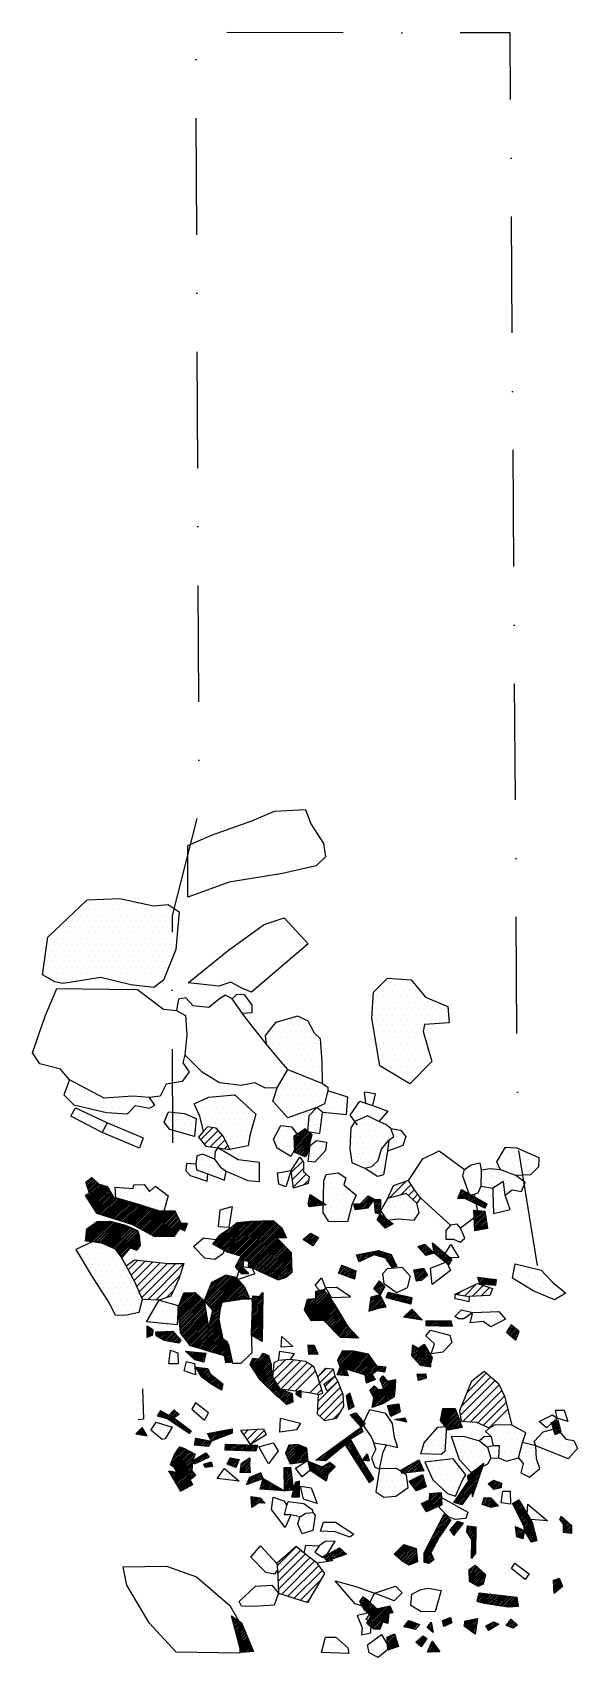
# Model space of a CAD drawing. Header units: metres. Extents: x -105 to 12, y -1681 to -1332.
import ezdxf

# ---------------------------------------------------------------- set-up
doc = ezdxf.new("R2010")
doc.units = ezdxf.units.M
doc.header["$LTSCALE"] = 25
doc.header["$MEASUREMENT"] = 0
doc.linetypes.add('STRICHPUNKTX2', pattern=[2, 1, -0.5, 0, -0.5])
doc.layers.get('0').update_dxf_attribs({"linetype": 'CONTINUOUS'})
for name, color, linetype in [('FEUER', 1, 'CONTINUOUS'), ('GRABUNGSGRENZE', 3, 'STRICHPUNKTX2'), ('KNOCHEN', 2, 'CONTINUOUS'), ('KNOCHENSCHRAFF', 2, 'CONTINUOUS'), ('STEINE', 4, 'CONTINUOUS'), ('STEINESCHRAFF', 4, 'CONTINUOUS')]:
    doc.layers.add(name, color=color, linetype=linetype)

# ---------------------------------------------------------------- blocks, each defined once
blk = doc.blocks.new('*X2')
at = {"color": 0}
for p, q in [((-1.53, -1647.68), (-0.9, -1647.04)), ((-1.42, -1647.91), (-0.28, -1646.78)), ((-1.3, -1648.15), (-0.15, -1647)), ((-1.18, -1648.38), (-0.01, -1647.22)), ((-1.06, -1648.62), (0.12, -1647.44)), ((-0.94, -1648.85), (0.25, -1647.66)), ((-0.82, -1649.09), (0.38, -1647.88)), ((-0.7, -1649.32), (0.52, -1648.1)), ((-0.59, -1649.56), (0.65, -1648.32)), ((-0.47, -1649.79), (0.78, -1648.55)), ((-0.35, -1650.03), (0.91, -1648.77)), ((-0.23, -1650.27), (1.05, -1648.99)), ((-19.76, -1656.36), (-15.91, -1652.51)), ((-19.37, -1655.62), (-15.1, -1651.35)), ((-18.98, -1654.87), (-15.04, -1650.93)), ((-18.59, -1654.13), (-15.22, -1650.76)), ((-18.21, -1653.39), (-15.41, -1650.59)), ((-17.82, -1652.65), (-15.6, -1650.43)), ((-17.43, -1651.91), (-15.78, -1650.26)), ((-17.04, -1651.16), (-15.97, -1650.09)), ((-16.65, -1650.42), (-16.16, -1649.93)), ((-15.14, -1653.15), (-13.38, -1651.4)), ((-14.99, -1653.36), (-13.1, -1651.47)), ((-14.84, -1653.56), (-12.82, -1651.54)), ((-14.69, -1653.76), (-12.54, -1651.62)), ((-14.54, -1653.96), (-12.26, -1651.69)), ((-11.47, -1653.38), (-10.5, -1652.4)), ((-11.44, -1653.69), (-10.19, -1652.44)), ((-11.43, -1652.97), (-10.81, -1652.35)), ((-11.38, -1652.57), (-11.12, -1652.31)), ((-11.29, -1653.9), (-9.88, -1652.49)), ((-11.15, -1654.11), (-9.57, -1652.53)), ((-1.03, -1652.47), (-0.97, -1652.42)), ((-0.98, -1652.79), (-0.73, -1652.53)), ((-0.11, -1650.5), (1.18, -1649.21)), ((0.01, -1650.74), (1.31, -1649.43)), ((0.12, -1650.97), (1.44, -1649.65)), ((0.24, -1651.21), (1.57, -1649.87)), ((0.36, -1651.44), (1.71, -1650.09)), ((0.48, -1651.68), (1.84, -1650.32)), ((0.6, -1651.91), (1.97, -1650.54)), ((0.72, -1652.15), (2.1, -1650.76)), ((0.83, -1652.38), (2.24, -1650.98)), ((0.88, -1652.69), (2.37, -1651.2)), ((0.91, -1653.01), (2.5, -1651.42)), ((0.97, -1653.31), (2.6, -1651.67)), ((1.1, -1653.53), (2.68, -1651.95)), ((1.23, -1653.76), (2.75, -1652.23)), ((1.36, -1653.98), (2.82, -1652.52)), ((8.52, -1650.71), (8.91, -1650.31)), ((8.52, -1651.06), (9.1, -1650.48)), ((8.69, -1651.25), (9.28, -1650.65)), ((8.85, -1651.44), (9.47, -1650.82)), ((9.02, -1651.62), (9.65, -1650.99)), ((9.18, -1651.81), (9.84, -1651.16)), ((9.22, -1652.13), (10.02, -1651.32)), ((9.22, -1652.48), (10.21, -1651.49)), ((9.22, -1652.84), (10.39, -1651.66)), ((9.22, -1653.19), (10.58, -1651.83)), ((9.22, -1653.54), (10.76, -1652)), ((9.46, -1653.66), (10.95, -1652.17)), ((9.78, -1653.69), (11.05, -1652.42)), ((-20.65, -1658.31), (-17.87, -1655.53)), ((-20.54, -1657.84), (-17.49, -1654.79)), ((-20.15, -1657.1), (-16.73, -1653.68)), ((-14.38, -1654.16), (-12.99, -1652.77)), ((-11, -1654.32), (-9.57, -1652.88)), ((-10.86, -1654.53), (-9.57, -1653.24)), ((-10.72, -1654.74), (-9.57, -1653.59)), ((-10.57, -1654.95), (-9.57, -1653.95)), ((-10.43, -1655.16), (-9.57, -1654.3)), ((-10.4, -1656.19), (-9.57, -1655.36)), ((-10.4, -1656.55), (-9.57, -1655.72)), ((-10.39, -1655.47), (-9.57, -1654.66)), ((-10.39, -1655.83), (-9.57, -1655.01)), ((-0.94, -1653.1), (-0.48, -1652.64)), ((-0.9, -1653.41), (-0.24, -1652.75)), ((-0.86, -1653.72), (0.01, -1652.85)), ((-0.82, -1654.03), (0.26, -1652.96)), ((-0.77, -1654.34), (0.5, -1653.07)), ((-0.71, -1654.64), (0.75, -1653.18)), ((-0.45, -1654.73), (0.92, -1653.36)), ((-0.2, -1654.83), (0.82, -1653.81)), ((0.06, -1654.92), (0.72, -1654.27)), ((0.32, -1655.01), (0.61, -1654.72)), ((1.49, -1654.2), (2.89, -1652.8)), ((1.62, -1654.43), (2.97, -1653.08)), ((1.75, -1654.65), (3.04, -1653.36)), ((1.88, -1654.88), (3.11, -1653.64)), ((2, -1655.1), (3.18, -1653.92)), ((2.13, -1655.32), (3.26, -1654.2)), ((2.26, -1655.55), (3.33, -1654.48)), ((2.39, -1655.77), (3.4, -1654.76)), ((2.85, -1655.67), (3.47, -1655.04)), ((3.36, -1655.52), (3.55, -1655.33)), ((10.09, -1653.73), (11.05, -1652.78)), ((10.41, -1653.76), (11.05, -1653.13)), ((10.73, -1653.8), (11.05, -1653.48)), ((-26.86, -1658.51), (-24.74, -1656.39)), ((-26.67, -1658.68), (-24.47, -1656.47)), ((-26.49, -1658.84), (-24.2, -1656.55)), ((-26.3, -1659.01), (-23.93, -1656.64)), ((-26.11, -1659.18), (-23.66, -1656.72)), ((-25.93, -1659.34), (-23.39, -1656.8)), ((-25.74, -1659.51), (-23.12, -1656.89)), ((-25.55, -1659.68), (-22.85, -1656.97)), ((-25.37, -1659.85), (-22.58, -1657.05)), ((-25.18, -1660.01), (-22.32, -1657.15)), ((-24.95, -1660.13), (-22.29, -1657.47)), ((-24.71, -1660.25), (-22.26, -1657.8)), ((-24.48, -1660.37), (-22.23, -1658.12)), ((-24.24, -1660.49), (-22.2, -1658.45)), ((-24.01, -1660.61), (-22.18, -1658.77)), ((-23.66, -1660.61), (-22.15, -1659.1)), ((-23.07, -1660.38), (-22.12, -1659.42)), ((-20.65, -1658.66), (-18.24, -1656.26)), ((-20.65, -1659.01), (-18.62, -1656.99)), ((-20.65, -1659.37), (-19, -1657.72)), ((-20.65, -1659.72), (-19.12, -1658.19)), ((-20.65, -1660.08), (-19.02, -1658.44)), ((-20.4, -1660.18), (-18.92, -1658.7)), ((-20.11, -1660.24), (-18.82, -1658.95)), ((-19.81, -1660.3), (-18.72, -1659.2)), ((-19.16, -1660), (-18.61, -1659.46)), ((-10.44, -1659.06), (-9.67, -1658.29)), ((-10.43, -1658.34), (-9.58, -1657.49)), ((-10.43, -1658.7), (-9.58, -1657.84)), ((-10.42, -1657.62), (-9.57, -1656.78)), ((-10.42, -1657.98), (-9.58, -1657.13)), ((-10.41, -1656.91), (-9.57, -1656.07)), ((-10.41, -1657.26), (-9.57, -1656.43)), ((-22.48, -1660.14), (-22.09, -1659.75)), ((-10.95, -1662.04), (-9.65, -1660.74)), ((-10.95, -1661.69), (-10.86, -1661.6)), ((-10.94, -1662.39), (-9.46, -1660.91)), ((-10.93, -1662.74), (-9.27, -1661.07)), ((-10.93, -1663.08), (-9.08, -1661.24)), ((-10.92, -1663.43), (-8.9, -1661.41)), ((-10.91, -1663.78), (-8.71, -1661.57)), ((-10.91, -1664.12), (-8.52, -1661.74)), ((-10.74, -1664.31), (-8.34, -1661.91)), ((-10.52, -1664.44), (-8.15, -1662.07)), ((-10.3, -1664.57), (-7.96, -1662.24)), ((-10.08, -1664.71), (-7.77, -1662.4)), ((-9.85, -1664.84), (-7.59, -1662.57)), ((-9.63, -1664.97), (-7.48, -1662.82)), ((-9.41, -1665.1), (-7.6, -1663.29)), ((-9.19, -1665.23), (-7.71, -1663.76)), ((-8.83, -1665.22), (-7.83, -1664.23)), ((-8.09, -1664.84), (-7.94, -1664.69)), ((7.13, -1664.12), (7.36, -1663.88)), ((7.14, -1664.46), (7.97, -1663.63)), ((7.16, -1664.79), (8.38, -1663.58)), ((7.18, -1665.13), (8.48, -1663.82)), ((7.2, -1665.46), (8.59, -1664.07)), ((7.21, -1665.8), (8.69, -1664.32)), ((7.23, -1666.14), (8.79, -1664.57)), ((7.25, -1666.47), (8.9, -1664.82)), ((7.27, -1666.81), (9, -1665.07)), ((-9.23, -1668.46), (-7.57, -1666.8)), ((-9.13, -1668), (-7.89, -1666.76)), ((-9.03, -1667.55), (-8.2, -1666.72)), ((-8.98, -1668.56), (-7.25, -1666.83)), ((-8.93, -1667.09), (-8.52, -1666.69)), ((-8.71, -1668.64), (-6.94, -1666.87)), ((-8.43, -1668.72), (-6.62, -1666.9)), ((-8.16, -1668.8), (-6.3, -1666.94)), ((-7.89, -1668.88), (-5.98, -1666.98)), ((-7.61, -1668.95), (-5.67, -1667.01)), ((-7.3, -1669), (-5.35, -1667.05)), ((-7, -1669.05), (-5.03, -1667.09)), ((-6.69, -1669.1), (-4.72, -1667.12)), ((-6.38, -1669.15), (-4.4, -1667.16)), ((-6.08, -1669.19), (-4.08, -1667.2)), ((-5.77, -1669.24), (-3.76, -1667.23)), ((-5.47, -1669.29), (-3.45, -1667.27)), ((-5.16, -1669.34), (-3.13, -1667.31)), ((-4.86, -1669.39), (-2.81, -1667.34)), ((-4.55, -1669.43), (-2.5, -1667.38)), ((-4.25, -1669.48), (-2.18, -1667.41)), ((-3.94, -1669.53), (-1.86, -1667.45)), ((-3.63, -1669.58), (-1.54, -1667.49)), ((-3.33, -1669.63), (-1.23, -1667.52)), ((-3.02, -1669.67), (-0.91, -1667.56)), ((-2.72, -1669.72), (-0.73, -1667.74)), ((-2.39, -1669.75), (-0.69, -1668.04)), ((-2, -1669.71), (-0.64, -1668.35)), ((-1.61, -1669.67), (-0.59, -1668.66)), ((-1.21, -1669.63), (-0.55, -1668.96)), ((-0.82, -1669.59), (-0.5, -1669.27))]:
    blk.add_line(p, q, dxfattribs=at)
blk = doc.blocks.new('*X4')
at = {"color": 0}
for p, q in [((-24.97, -1673.94), (-23.72, -1672.69)), ((-24.69, -1674.01), (-23.46, -1672.78)), ((-24.4, -1674.08), (-23.2, -1672.88)), ((-24.12, -1674.16), (-22.94, -1672.97)), ((-23.84, -1674.23), (-22.68, -1673.06)), ((-23.56, -1674.3), (-22.42, -1673.16)), ((-23.27, -1674.37), (-22.15, -1673.25)), ((-22.99, -1674.44), (-21.89, -1673.34)), ((-19.91, -1674.18), (-19.06, -1673.34)), ((-19.54, -1673.46), (-19.12, -1673.05)), ((-16.64, -1672.68), (-16.46, -1672.5)), ((-16.58, -1672.98), (-15.88, -1672.27)), ((-16.52, -1673.28), (-15.29, -1672.04)), ((-16.47, -1673.57), (-14.95, -1672.05)), ((-16.41, -1673.87), (-14.87, -1672.33)), ((-15.81, -1673.62), (-14.8, -1672.61)), ((-15.14, -1673.31), (-14.73, -1672.89)), ((-12.02, -1673.72), (-10.76, -1672.46)), ((-11.94, -1673.29), (-11.21, -1672.56)), ((-11.87, -1673.93), (-10.32, -1672.37)), ((-11.86, -1672.86), (-11.66, -1672.65)), ((-11.67, -1674.08), (-9.87, -1672.28)), ((-11.46, -1674.22), (-9.42, -1672.18)), ((-11.26, -1674.37), (-9.22, -1672.33)), ((-11.05, -1674.52), (-9.28, -1672.74)), ((-10.85, -1674.67), (-9.33, -1673.15)), ((-7.29, -1673.94), (-6.81, -1673.46)), ((-7.15, -1674.15), (-6.1, -1673.11)), ((-7.01, -1674.36), (-5.59, -1672.95)), ((-6.86, -1674.57), (-5.35, -1673.06)), ((-6.52, -1674.58), (-5.1, -1673.17)), ((-5.63, -1674.05), (-4.86, -1673.28)), ((-4.74, -1673.51), (-4.62, -1673.39)), ((-2.84, -1673.73), (-1.68, -1672.57)), ((-2.63, -1673.17), (-1.86, -1672.4)), ((-2.58, -1673.83), (-1.49, -1672.74)), ((-2.33, -1673.93), (-1.3, -1672.91)), ((-2.08, -1674.03), (-1.12, -1673.07)), ((-1.82, -1674.13), (-0.93, -1673.24)), ((-1.54, -1674.21), (-0.75, -1673.41)), ((-22.33, -1677.31), (-21.31, -1676.29)), ((-22.14, -1677.48), (-20.67, -1676)), ((-21.96, -1677.65), (-20.47, -1676.16)), ((-21.77, -1677.82), (-20.27, -1676.32)), ((-21.59, -1677.99), (-20.08, -1676.47)), ((-19.71, -1674.34), (-19, -1673.63)), ((-19.52, -1674.5), (-18.94, -1673.93)), ((-19.32, -1674.66), (-18.88, -1674.22)), ((-19.12, -1674.82), (-18.82, -1674.52)), ((-18.93, -1674.97), (-18.76, -1674.81)), ((-18.73, -1675.13), (-18.71, -1675.1)), ((-10.64, -1674.82), (-9.39, -1673.56)), ((-10.44, -1674.97), (-9.44, -1673.97)), ((-10.23, -1675.12), (-9.5, -1674.38)), ((-10.03, -1675.26), (-9.55, -1674.79)), ((-9.82, -1675.41), (-9.61, -1675.2)), ((-21.4, -1678.15), (-20.8, -1677.55)), ((-19.79, -1679.37), (-18.27, -1677.85)), ((-19.74, -1678.97), (-18.42, -1677.65)), ((-19.48, -1678.35), (-18.57, -1677.44)), ((-19.43, -1679.36), (-18.12, -1678.06)), ((-19.21, -1677.73), (-18.72, -1677.24)), ((-19.06, -1679.35), (-17.97, -1678.26)), ((-18.95, -1677.12), (-18.87, -1677.03)), ((-18.69, -1679.33), (-17.82, -1678.46)), ((-18.33, -1679.32), (-17.67, -1678.67)), ((-17.96, -1679.31), (-17.53, -1678.87)), ((-17.59, -1679.29), (-17.38, -1679.08))]:
    blk.add_line(p, q, dxfattribs=at)
blk = doc.blocks.new('*X5')
at = {"color": 0}
for p, q in [((-42.2, -1659), (-41.95, -1658.75)), ((-42.03, -1659.18), (-41.17, -1658.32)), ((-41.85, -1659.36), (-40.39, -1657.89)), ((-41.68, -1659.54), (-39.6, -1657.46)), ((-41.5, -1659.71), (-38.82, -1657.03)), ((-41.13, -1659.7), (-38.6, -1657.17)), ((-40.59, -1659.51), (-38.42, -1657.34)), ((-40.05, -1659.33), (-38.23, -1657.51)), ((-39.51, -1659.14), (-38.05, -1657.68)), ((-38.97, -1658.96), (-37.87, -1657.85)), ((-38.43, -1658.77), (-37.69, -1658.02)), ((-37.9, -1658.58), (-37.5, -1658.19)), ((-37.36, -1658.4), (-37.32, -1658.36)), ((-34.4, -1668.53), (-33.55, -1667.67)), ((-34.29, -1668.76), (-33.33, -1667.81)), ((-34.17, -1669), (-33.12, -1667.95)), ((-34.05, -1669.24), (-32.91, -1668.09)), ((-33.93, -1669.47), (-32.7, -1668.24)), ((-33.82, -1669.71), (-32.52, -1668.41)), ((-33.77, -1667.54), (-33.76, -1667.53)), ((-33.69, -1669.94), (-32.34, -1668.58)), ((-33.57, -1670.17), (-32.15, -1668.75)), ((-33.44, -1670.39), (-31.97, -1668.93)), ((-33.25, -1670.55), (-31.79, -1669.1)), ((-33.06, -1670.72), (-31.61, -1669.27)), ((-32.87, -1670.88), (-31.43, -1669.44)), ((-32.86, -1672.99), (-29.68, -1669.81)), ((-32.81, -1673.3), (-29.22, -1669.7)), ((-32.68, -1671.04), (-31.25, -1669.61)), ((-32.63, -1673.47), (-28.76, -1669.6)), ((-32.49, -1671.21), (-31.07, -1669.79)), ((-32.44, -1673.64), (-28.29, -1669.49)), ((-32.36, -1672.14), (-30.14, -1669.92)), ((-32.3, -1671.37), (-30.89, -1669.96)), ((-32.25, -1673.8), (-27.94, -1669.49)), ((-32.05, -1673.95), (-27.84, -1669.74)), ((-31.85, -1674.11), (-27.73, -1669.98)), ((-61.97, -1671.7), (-61.92, -1671.65)), ((-61.9, -1671.98), (-61.71, -1671.79)), ((-61.82, -1672.26), (-61.5, -1671.94)), ((-61.75, -1672.54), (-61.3, -1672.09)), ((-61.68, -1672.82), (-61.09, -1672.23)), ((-61.6, -1673.1), (-60.88, -1672.38)), ((-61.53, -1673.38), (-60.67, -1672.52)), ((-61.46, -1673.66), (-60.46, -1672.67)), ((-61.38, -1673.94), (-60.26, -1672.81)), ((-61.31, -1674.22), (-60.05, -1672.96)), ((-61.24, -1674.5), (-59.84, -1673.11)), ((-61.16, -1674.78), (-59.73, -1673.34)), ((-32.11, -1671.53), (-30.6, -1670.03)), ((-31.66, -1674.26), (-27.62, -1670.23)), ((-31.46, -1674.42), (-28.19, -1671.15)), ((-31.13, -1674.45), (-28.24, -1671.55)), ((-30.79, -1674.46), (-29.73, -1673.4)), ((-29.35, -1673.02), (-28.28, -1671.95)), ((-29.07, -1673.1), (-28.33, -1672.35)), ((-28.8, -1673.17), (-28.38, -1672.75)), ((-28.52, -1673.25), (-28.42, -1673.16)), ((-28.11, -1671.08), (-27.52, -1670.48)), ((-27.69, -1671), (-27.41, -1670.73)), ((-61.09, -1675.06), (-59.62, -1673.59)), ((-61.02, -1675.34), (-59.52, -1673.84)), ((-60.94, -1675.62), (-59.42, -1674.09)), ((-60.87, -1675.9), (-59.31, -1674.34)), ((-60.79, -1676.18), (-59.21, -1674.59)), ((-60.72, -1676.46), (-59.1, -1674.84)), ((-60.65, -1676.74), (-59, -1675.09)), ((-60.57, -1677.02), (-58.9, -1675.34)), ((-60.5, -1677.3), (-58.79, -1675.59)), ((-60.43, -1677.58), (-58.69, -1675.84)), ((-60.35, -1677.86), (-58.59, -1676.09)), ((-60.28, -1678.14), (-58.48, -1676.34)), ((-60.21, -1678.42), (-58.38, -1676.59)), ((-60.13, -1678.7), (-58.27, -1676.84)), ((-30.45, -1674.48), (-29.97, -1673.99)), ((-28.58, -1676.49), (-27.97, -1675.89)), ((-28.56, -1676.83), (-27.33, -1675.6)), ((-28.54, -1677.16), (-26.98, -1675.6)), ((-28.53, -1677.5), (-26.89, -1675.86)), ((-28.51, -1677.83), (-26.81, -1676.13)), ((-28.49, -1678.17), (-26.72, -1676.4)), ((-28.47, -1678.51), (-26.63, -1676.67)), ((-28.45, -1678.84), (-26.55, -1676.94)), ((-60.06, -1678.98), (-58.17, -1677.09)), ((-59.98, -1679.26), (-58.07, -1677.34)), ((-59.83, -1679.46), (-57.96, -1677.59)), ((-59.44, -1679.42), (-57.86, -1677.84)), ((-59.05, -1679.38), (-57.76, -1678.09)), ((-58.66, -1679.35), (-57.65, -1678.34)), ((-58.27, -1679.31), (-57.55, -1678.59)), ((-57.88, -1679.27), (-57.45, -1678.84)), ((-57.49, -1679.24), (-57.34, -1679.09)), ((-28.09, -1678.83), (-26.46, -1677.2)), ((-27.55, -1678.64), (-26.38, -1677.47)), ((-27, -1678.45), (-26.29, -1677.74)), ((-26.45, -1678.25), (-26.21, -1678.01))]:
    blk.add_line(p, q, dxfattribs=at)
blk = doc.blocks.new('*X7')
at = {"color": 0}
for p, q in [((-17.09, -1629.65), (-14.54, -1627.1)), ((-17, -1629.21), (-14.9, -1627.1)), ((-16.95, -1629.86), (-14.18, -1627.09)), ((-16.91, -1628.76), (-15.26, -1627.11)), ((-16.83, -1628.32), (-15.62, -1627.12)), ((-16.8, -1630.06), (-13.91, -1627.18)), ((-16.74, -1627.88), (-15.98, -1627.12)), ((-16.65, -1627.44), (-16.34, -1627.13)), ((-16.64, -1630.26), (-13.82, -1627.44)), ((-16.49, -1630.46), (-13.73, -1627.7)), ((-16.33, -1630.66), (-13.63, -1627.96)), ((-16.18, -1630.86), (-13.54, -1628.22)), ((-16.02, -1631.05), (-13.44, -1628.48)), ((-15.87, -1631.25), (-13.35, -1628.74)), ((-15.71, -1631.45), (-13.26, -1629)), ((-15.56, -1631.65), (-13.16, -1629.26)), ((-15.27, -1631.71), (-13.07, -1629.52)), ((-14.83, -1631.63), (-12.98, -1629.78)), ((-14.38, -1631.54), (-12.88, -1630.04)), ((-13.94, -1631.45), (-12.79, -1630.3)), ((-13.5, -1631.36), (-12.69, -1630.55)), ((-13.05, -1631.27), (-12.6, -1630.81)), ((-12.61, -1631.18), (-12.51, -1631.07)), ((-24.88, -1640.97), (-22.3, -1638.39)), ((-24.48, -1640.92), (-21.74, -1638.19)), ((-24.08, -1640.88), (-21.63, -1638.43)), ((-25.57, -1640.6), (-24.81, -1639.84)), ((-25.49, -1640.87), (-23.97, -1639.36)), ((-25.27, -1641.01), (-23.14, -1638.87)), ((-23.68, -1640.83), (-21.51, -1638.67)), ((-23.5, -1643.13), (-22.35, -1641.98)), ((-23.35, -1643.33), (-21.65, -1641.63)), ((-23.28, -1640.78), (-21.4, -1638.91)), ((-23.2, -1643.54), (-20.97, -1641.31)), ((-23.05, -1643.74), (-20.89, -1641.58)), ((-22.9, -1643.94), (-20.81, -1641.85)), ((-22.88, -1640.74), (-21.29, -1639.15)), ((-22.48, -1640.69), (-21.18, -1639.39)), ((-22.08, -1640.64), (-21.07, -1639.63)), ((-21.68, -1640.6), (-20.95, -1639.87)), ((-21.28, -1640.55), (-20.84, -1640.11)), ((-20.88, -1640.51), (-20.73, -1640.36)), ((-23.81, -1642.73), (-23.76, -1642.68)), ((-23.66, -1642.93), (-23.06, -1642.33)), ((-22.74, -1644.14), (-20.73, -1642.13)), ((-22.59, -1644.34), (-20.65, -1642.4)), ((-22.44, -1644.54), (-20.57, -1642.67)), ((-22.29, -1644.74), (-20.49, -1642.95)), ((-21.77, -1644.58), (-20.41, -1643.22)), ((-21.13, -1644.29), (-20.33, -1643.5)), ((-20.77, -1648.18), (-17.82, -1645.23)), ((-20.64, -1648.4), (-17.44, -1645.2)), ((-20.51, -1648.62), (-17.05, -1645.17)), ((-20.49, -1644.01), (-20.25, -1643.77)), ((-20.38, -1648.84), (-16.96, -1645.43)), ((-19.5, -1646.55), (-18.21, -1645.26)), ((-19.47, -1646.17), (-18.59, -1645.29)), ((-19.44, -1645.79), (-18.98, -1645.32)), ((-19.41, -1645.4), (-19.36, -1645.36)), ((-6.8, -1643.4), (-6.21, -1642.81)), ((-6.62, -1643.58), (-5.59, -1642.54)), ((-6.44, -1643.75), (-5.33, -1642.63)), ((-6.26, -1643.92), (-5.07, -1642.73)), ((-6.08, -1644.1), (-4.81, -1642.82)), ((-5.9, -1644.27), (-4.54, -1642.91)), ((-5.72, -1644.44), (-4.28, -1643)), ((-5.32, -1644.39), (-4.02, -1643.1)), ((-4.88, -1644.31), (-4.06, -1643.48)), ((-4.45, -1644.23), (-4.09, -1643.87)), ((-21.17, -1647.52), (-21.1, -1647.45)), ((-21.04, -1647.74), (-20.42, -1647.12)), ((-20.91, -1647.96), (-19.73, -1646.79)), ((-20.25, -1649.07), (-16.95, -1645.77)), ((-20.07, -1649.24), (-16.93, -1646.11)), ((-19.42, -1648.95), (-16.92, -1646.45)), ((-18.78, -1648.66), (-16.91, -1646.79)), ((-18.14, -1648.37), (-16.9, -1647.13)), ((-17.49, -1648.08), (-16.88, -1647.47)), ((-8.15, -1647.57), (-6.83, -1646.26)), ((-8, -1647.07), (-7.16, -1646.23)), ((-7.99, -1647.77), (-6.5, -1646.28)), ((-7.84, -1646.56), (-7.49, -1646.21)), ((-7.72, -1647.86), (-6.23, -1646.37)), ((-7.45, -1647.94), (-6.06, -1646.55)), ((-7.18, -1648.02), (-5.89, -1646.73)), ((-6.91, -1648.11), (-5.71, -1646.91)), ((-6.64, -1648.19), (-5.54, -1647.09)), ((-6.37, -1648.27), (-5.37, -1647.27)), ((-6.04, -1648.29), (-5.19, -1647.45)), ((-5.6, -1648.21), (-5.02, -1647.63)), ((-5.16, -1648.12), (-4.84, -1647.81)), ((-4.72, -1648.04), (-4.67, -1647.99))]:
    blk.add_line(p, q, dxfattribs=at)
blk = doc.blocks.new('*X9')
at = {"color": 0}
for p, q in [((-31.58, -1625.75), (-26.78, -1620.96)), ((-31.51, -1625.33), (-27.17, -1620.99)), ((-30.04, -1621.03), (-29.31, -1620.3)), ((-29.94, -1621.28), (-29.15, -1620.5)), ((-29.83, -1621.53), (-28.99, -1620.69)), ((-29.73, -1621.78), (-28.84, -1620.89)), ((-29.63, -1622.03), (-28.68, -1621.08)), ((-29.42, -1622.53), (-28.02, -1621.13)), ((-29.32, -1622.79), (-27.6, -1621.06)), ((-37.39, -1624.5), (-37.19, -1624.29)), ((-37.34, -1624.8), (-36.53, -1623.98)), ((-37.29, -1625.1), (-36.44, -1624.25)), ((-37.23, -1625.4), (-36.35, -1624.51)), ((-32.28, -1623.27), (-31.3, -1622.29)), ((-32.15, -1623.49), (-31.11, -1622.45)), ((-32.01, -1623.71), (-30.92, -1622.62)), ((-31.88, -1623.93), (-30.74, -1622.79)), ((-31.75, -1624.15), (-30.55, -1622.95)), ((-31.72, -1626.6), (-26.84, -1621.72)), ((-31.65, -1626.17), (-26.81, -1621.34)), ((-31.62, -1626.85), (-26.86, -1622.1)), ((-31.62, -1624.38), (-30.27, -1623.03)), ((-31.49, -1624.6), (-29.86, -1622.98)), ((-31.44, -1624.9), (-29.46, -1622.92)), ((-31.07, -1626.66), (-26.89, -1622.48)), ((-30.52, -1626.46), (-26.93, -1622.87)), ((-29.96, -1626.26), (-26.96, -1623.26)), ((-29.53, -1622.28), (-28.45, -1621.21)), ((-29.41, -1626.06), (-27, -1623.65)), ((-28.45, -1625.45), (-27.04, -1624.04)), ((-27.46, -1624.82), (-27.08, -1624.43)), ((-37.18, -1625.7), (-36.26, -1624.78)), ((-37.13, -1626), (-36.17, -1625.04)), ((-37.08, -1626.3), (-36.09, -1625.31)), ((-37.02, -1626.6), (-36, -1625.57)), ((-36.97, -1626.9), (-35.91, -1625.84)), ((-36.92, -1627.2), (-35.82, -1626.11)), ((-36.46, -1627.1), (-35.73, -1626.37)), ((-35.78, -1626.77), (-35.65, -1626.64)), ((-28.45, -1626.51), (-28.38, -1626.44)), ((-28.37, -1626.79), (-27.97, -1626.38)), ((-28.3, -1627.06), (-27.55, -1626.32)), ((-28.22, -1627.34), (-27.14, -1626.26)), ((-28.14, -1627.62), (-26.72, -1626.2)), ((-28.06, -1627.89), (-26.31, -1626.14)), ((-27.99, -1628.17), (-26.06, -1626.24)), ((-27.91, -1628.44), (-26, -1626.54)), ((-27.83, -1628.72), (-25.95, -1626.84)), ((-27.31, -1628.56), (-25.9, -1627.14)), ((-26.64, -1628.24), (-25.85, -1627.44)), ((-25.97, -1627.92), (-25.79, -1627.74)), ((6.74, -1630.21), (6.93, -1630.02)), ((6.83, -1630.48), (7.57, -1629.74)), ((6.91, -1630.75), (8.1, -1629.56)), ((6.99, -1631.02), (8.16, -1629.85)), ((7.08, -1631.29), (8.23, -1630.14)), ((7.16, -1631.56), (8.29, -1630.43)), ((7.24, -1631.83), (8.36, -1630.71)), ((7.32, -1632.1), (8.42, -1631)), ((7.41, -1632.37), (8.49, -1631.29)), ((7.49, -1632.64), (8.55, -1631.58)), ((-63.36, -1635.97), (-62.21, -1634.81)), ((-63.35, -1635.6), (-62.55, -1634.8)), ((-63.33, -1635.23), (-62.89, -1634.79)), ((-63.32, -1634.86), (-63.24, -1634.78)), ((-63.1, -1636.06), (-61.86, -1634.82)), ((-62.76, -1636.07), (-61.52, -1634.83)), ((-62.41, -1636.08), (-61.18, -1634.84)), ((-62.07, -1636.09), (-60.84, -1634.86)), ((-61.73, -1636.1), (-60.49, -1634.87)), ((-61.39, -1636.11), (-60.15, -1634.88)), ((-61.04, -1636.12), (-59.81, -1634.89)), ((-60.7, -1636.13), (-59.46, -1634.9)), ((-60.36, -1636.15), (-59.12, -1634.91)), ((-60.02, -1636.16), (-58.78, -1634.92)), ((-59.67, -1636.17), (-58.44, -1634.93)), ((-59.33, -1636.18), (-58.09, -1634.94)), ((-58.99, -1636.19), (-57.75, -1634.95)), ((-58.65, -1636.2), (-57.41, -1634.96)), ((-58.3, -1636.21), (-57.06, -1634.97)), ((-57.96, -1636.22), (-56.72, -1634.98)), ((-57.62, -1636.23), (-56.42, -1635.04)), ((7.92, -1632.57), (8.62, -1631.87)), ((8.59, -1632.25), (8.68, -1632.16)), ((-60.08, -1640.46), (-58.09, -1638.47)), ((-60.02, -1640.05), (-58.06, -1638.09)), ((-59.97, -1639.65), (-58.04, -1637.72)), ((-59.92, -1639.24), (-58.92, -1638.25)), ((-57.28, -1636.25), (-56.56, -1635.53)), ((-56.93, -1636.26), (-56.7, -1636.02)), ((-60.09, -1640.83), (-58.11, -1638.85)), ((-59.75, -1640.84), (-58.14, -1639.23)), ((-59.42, -1640.86), (-58.11, -1639.56)), ((-59.08, -1640.88), (-58.08, -1639.88)), ((-58.74, -1640.89), (-58.06, -1640.21)), ((-58.73, -1643.36), (-56.7, -1641.33)), ((-58.49, -1642.77), (-57.28, -1641.56)), ((-58.41, -1640.91), (-58.03, -1640.53)), ((-58.26, -1642.18), (-57.87, -1641.79)), ((-58.25, -1643.23), (-56.12, -1641.1)), ((-58.07, -1640.93), (-58, -1640.86)), ((-57.69, -1643.02), (-55.67, -1641.01)), ((-57.13, -1642.82), (-55.57, -1641.25)), ((-56.57, -1642.61), (-55.46, -1641.5)), ((-56.01, -1642.4), (-55.35, -1641.75)), ((-55.45, -1642.19), (-55.25, -1641.99)), ((-55.79, -1644.31), (-54.19, -1642.7)), ((-55.66, -1643.82), (-54.41, -1642.57)), ((-55.54, -1644.41), (-53.96, -1642.83)), ((-55.53, -1643.34), (-54.63, -1642.44)), ((-55.4, -1642.86), (-54.85, -1642.31)), ((-55.27, -1642.37), (-55.08, -1642.18)), ((-55.21, -1644.44), (-53.74, -1642.96)), ((-54.89, -1644.46), (-53.52, -1643.1)), ((-54.56, -1644.49), (-53.3, -1643.23)), ((-54.23, -1644.51), (-53.08, -1643.36)), ((-53.9, -1644.54), (-52.85, -1643.49)), ((-53.58, -1644.57), (-52.63, -1643.62)), ((-53.25, -1644.59), (-52.41, -1643.75)), ((-52.92, -1644.62), (-52.19, -1643.88)), ((-52.59, -1644.65), (-51.96, -1644.02)), ((-52.27, -1644.67), (-51.74, -1644.15)), ((-51.94, -1644.7), (-51.52, -1644.28)), ((-51.61, -1644.72), (-51.3, -1644.41)), ((-51.28, -1644.75), (-51.08, -1644.54)), ((-50.96, -1644.78), (-50.85, -1644.67)), ((-57.73, -1646.25), (-57.48, -1646)), ((-57.72, -1646.59), (-57.18, -1646.05)), ((-57.71, -1646.93), (-56.87, -1646.1)), ((-57.69, -1647.27), (-56.57, -1646.15)), ((-57.68, -1647.61), (-56.26, -1646.19)), ((-57.66, -1647.95), (-55.96, -1646.24)), ((-57.65, -1648.29), (-55.73, -1646.36)), ((-56.74, -1647.74), (-55.56, -1646.55)), ((-56.05, -1647.39), (-55.39, -1646.73)), ((-55.7, -1647.4), (-55.22, -1646.92)), ((-55.36, -1647.41), (-55.05, -1647.1)), ((-55.02, -1647.43), (-54.88, -1647.29))]:
    blk.add_line(p, q, dxfattribs=at)
blk = doc.blocks.new('*X10')
at = {"color": 0}
for p, q in [((-51.6, -1624.91), (-50.13, -1623.44)), ((-51.55, -1624.51), (-50.39, -1623.35)), ((-51.48, -1624.08), (-50.67, -1623.28)), ((-51.42, -1625.08), (-49.89, -1623.55)), ((-51.4, -1623.66), (-50.96, -1623.21)), ((-51.33, -1623.23), (-51.24, -1623.14)), ((-51.23, -1625.25), (-49.64, -1623.66)), ((-51.05, -1625.42), (-49.39, -1623.76)), ((-50.87, -1625.6), (-49.14, -1623.87)), ((-50.69, -1625.77), (-48.9, -1623.98)), ((-50.5, -1625.94), (-48.85, -1624.28)), ((-50.32, -1626.11), (-48.82, -1624.61)), ((-48.16, -1623.94), (-47.57, -1623.36)), ((-48.02, -1623.45), (-47.99, -1623.43)), ((-47.95, -1624.09), (-47.15, -1623.3)), ((-47.74, -1624.23), (-47.04, -1623.53)), ((-47.53, -1624.38), (-47.03, -1623.87)), ((-47.32, -1624.52), (-47.02, -1624.22)), ((-47.11, -1624.67), (-47, -1624.56)), ((-50.11, -1626.25), (-48.79, -1624.93)), ((-49.5, -1625.99), (-48.76, -1625.26)), ((-48.88, -1625.73), (-48.73, -1625.58)), ((-36.13, -1628.89), (-35.27, -1628.03)), ((-64.25, -1633.32), (-62.54, -1631.61)), ((-63.68, -1633.1), (-62.11, -1631.53)), ((-63.11, -1632.88), (-61.84, -1631.61)), ((-39.06, -1636.06), (-34.15, -1631.15)), ((-36.46, -1628.51), (-36.38, -1628.43)), ((-36.29, -1628.7), (-35.82, -1628.22)), ((-36.19, -1633.55), (-34.05, -1631.41)), ((-35.96, -1629.07), (-35.11, -1628.22)), ((-35.8, -1629.26), (-34.95, -1628.42)), ((-35.63, -1629.45), (-34.79, -1628.61)), ((-35.47, -1629.64), (-34.63, -1628.81)), ((-35.3, -1629.83), (-34.48, -1629)), ((-35.13, -1630.01), (-34.32, -1629.2)), ((-34.97, -1630.2), (-34.16, -1629.39)), ((-34.8, -1630.39), (-34, -1629.59)), ((-34.64, -1630.58), (-33.84, -1629.78)), ((-34.47, -1630.77), (-33.69, -1629.98)), ((-34.31, -1630.95), (-33.53, -1630.17)), ((-33.98, -1630.98), (-33.37, -1630.37)), ((-26.83, -1629.49), (-26.76, -1629.42)), ((-26.54, -1629.55), (-26.34, -1629.35)), ((-26.25, -1629.62), (-25.92, -1629.28)), ((-25.96, -1629.68), (-25.5, -1629.22)), ((-25.67, -1629.74), (-25.08, -1629.15)), ((-25.38, -1629.81), (-24.74, -1629.16)), ((-25.09, -1629.87), (-24.64, -1629.42)), ((-24.8, -1629.93), (-24.54, -1629.67)), ((-24.51, -1629.99), (-24.44, -1629.93)), ((-67.08, -1632.61), (-66.84, -1632.38)), ((-66.96, -1632.85), (-66.41, -1632.3)), ((-66.84, -1633.08), (-65.98, -1632.22)), ((-66.72, -1633.31), (-65.55, -1632.15)), ((-66.6, -1633.55), (-65.12, -1632.07)), ((-66.48, -1633.78), (-64.69, -1631.99)), ((-66.36, -1634.01), (-64.26, -1631.92)), ((-65.98, -1633.99), (-63.83, -1631.84)), ((-65.4, -1633.77), (-63.4, -1631.76)), ((-64.83, -1633.55), (-62.97, -1631.68)), ((-62.53, -1632.66), (-61.84, -1631.97)), ((-61.96, -1632.44), (-61.84, -1632.32)), ((-50.34, -1636.74), (-48.49, -1634.88)), ((-50.24, -1636.99), (-48.09, -1634.84)), ((-50.19, -1636.23), (-48.88, -1634.92)), ((-50.13, -1637.23), (-47.71, -1634.81)), ((-50.03, -1637.48), (-47.46, -1634.92)), ((-49.96, -1635.65), (-49.27, -1634.96)), ((-49.92, -1637.73), (-47.22, -1635.02)), ((-49.82, -1637.98), (-46.97, -1635.13)), ((-49.73, -1635.06), (-49.67, -1635)), ((-42.66, -1638.25), (-39.15, -1634.74)), ((-42.34, -1638.28), (-37.86, -1633.8)), ((-42.01, -1638.3), (-36.58, -1632.87)), ((-41.1, -1637.75), (-35.29, -1631.94)), ((-37.58, -1634.93), (-36.41, -1633.77)), ((-37.44, -1635.15), (-36.29, -1633.99)), ((-37.3, -1635.36), (-36.16, -1634.22)), ((-37.17, -1635.58), (-36.03, -1634.45)), ((-37.03, -1635.8), (-35.9, -1634.67)), ((-36.89, -1636.01), (-35.78, -1634.9)), ((-36.75, -1636.23), (-35.65, -1635.12)), ((-35.28, -1632.98), (-33.96, -1631.67)), ((-34.36, -1632.42), (-33.86, -1631.93)), ((-70.35, -1638.36), (-70.23, -1638.24)), ((-70.23, -1638.59), (-69.39, -1637.75)), ((-70.11, -1638.83), (-68.56, -1637.27)), ((-69.99, -1639.06), (-67.72, -1636.79)), ((-69.36, -1638.79), (-67.37, -1636.79)), ((-68.67, -1638.45), (-67.21, -1636.98)), ((-67.98, -1638.11), (-67.05, -1637.18)), ((-67.48, -1639.73), (-66.35, -1638.6)), ((-67.28, -1637.77), (-66.89, -1637.37)), ((-62.91, -1639.05), (-61.65, -1637.8)), ((-62.65, -1639.15), (-61.36, -1637.85)), ((-62.64, -1638.42), (-61.95, -1637.74)), ((-62.4, -1639.25), (-61.06, -1637.91)), ((-62.35, -1637.78), (-62.25, -1637.68)), ((-62.14, -1639.35), (-60.76, -1637.96)), ((-61.89, -1639.44), (-60.46, -1638.02)), ((-61.64, -1639.54), (-60.55, -1638.46)), ((-49.71, -1638.23), (-46.72, -1635.24)), ((-49.61, -1638.48), (-46.48, -1635.35)), ((-49.51, -1638.73), (-46.23, -1635.45)), ((-49.39, -1638.96), (-45.98, -1635.56)), ((-48.97, -1638.9), (-45.83, -1635.76)), ((-48.56, -1638.85), (-45.79, -1636.07)), ((-48.15, -1638.79), (-45.75, -1636.39)), ((-47.74, -1638.73), (-45.71, -1636.7)), ((-47.33, -1638.67), (-45.67, -1637.02)), ((-46.92, -1638.61), (-45.63, -1637.33)), ((-46.5, -1638.55), (-45.59, -1637.64)), ((-46.09, -1638.5), (-45.55, -1637.96)), ((-45.68, -1638.44), (-45.51, -1638.27)), ((-45.46, -1638.57), (-45.36, -1638.47)), ((-45.4, -1638.87), (-45.11, -1638.57)), ((-43.65, -1638.18), (-43.01, -1637.54)), ((-43.32, -1638.2), (-41.73, -1636.61)), ((-42.99, -1638.23), (-40.44, -1635.67)), ((-36.61, -1636.44), (-35.52, -1635.35)), ((-36.48, -1636.66), (-35.39, -1635.58)), ((-36.34, -1636.87), (-35.27, -1635.8)), ((-36.2, -1637.09), (-35.14, -1636.03)), ((-36.06, -1637.31), (-35.01, -1636.25)), ((-35.92, -1637.52), (-34.88, -1636.48)), ((-35.79, -1637.74), (-34.76, -1636.71)), ((-35.65, -1637.95), (-34.63, -1636.93)), ((-35.51, -1638.17), (-34.5, -1637.16)), ((-35.37, -1638.38), (-34.37, -1637.38)), ((-35.24, -1638.6), (-34.24, -1637.61)), ((-35.1, -1638.82), (-34.12, -1637.84)), ((-34.96, -1639.03), (-33.99, -1638.06)), ((-34.82, -1639.25), (-33.86, -1638.29)), ((-34.68, -1639.46), (-33.73, -1638.51)), ((-33.85, -1638.28), (-32.79, -1637.22)), ((-33.51, -1638.29), (-32.71, -1637.49)), ((-33.17, -1638.3), (-32.62, -1637.76)), ((-33.14, -1637.22), (-32.87, -1636.95)), ((-32.83, -1638.32), (-32.54, -1638.03)), ((-32.49, -1638.33), (-32.46, -1638.3)), ((-67.91, -1639.1), (-67.8, -1638.99)), ((-67.81, -1639.35), (-67.28, -1638.83)), ((-67.7, -1639.6), (-66.76, -1638.66)), ((-67.07, -1639.68), (-66.26, -1638.87)), ((-66.67, -1639.62), (-66.18, -1639.14)), ((-66.26, -1639.57), (-66.1, -1639.41)), ((-61.38, -1639.64), (-60.8, -1639.06)), ((-61.13, -1639.74), (-61.05, -1639.66)), ((-50.68, -1639.9), (-50.55, -1639.77)), ((-50.67, -1640.95), (-49.45, -1639.73)), ((-50.67, -1640.6), (-49.81, -1639.74)), ((-50.67, -1640.25), (-50.18, -1639.76)), ((-50.66, -1641.3), (-49.28, -1639.92)), ((-50.66, -1641.65), (-49.24, -1640.23)), ((-50.66, -1642), (-49.21, -1640.55)), ((-50.66, -1642.35), (-49.17, -1640.86)), ((-50.65, -1642.7), (-49.13, -1641.18)), ((-50.65, -1643.05), (-49.09, -1641.49)), ((-50.65, -1643.4), (-49.05, -1641.81)), ((-45.34, -1639.16), (-44.86, -1638.68)), ((-45.28, -1639.46), (-44.61, -1638.78)), ((-45.22, -1639.75), (-44.36, -1638.88)), ((-45.16, -1640.04), (-44.11, -1638.99)), ((-45.1, -1640.34), (-43.86, -1639.09)), ((-44.92, -1640.51), (-43.61, -1639.2)), ((-44.71, -1640.65), (-43.36, -1639.3)), ((-44.5, -1640.79), (-43.11, -1639.4)), ((-44.29, -1640.94), (-42.86, -1639.51)), ((-44.08, -1641.08), (-42.61, -1639.61)), ((-43.87, -1641.22), (-42.43, -1639.79)), ((-43.66, -1641.37), (-42.28, -1639.99)), ((-43.45, -1641.51), (-42.13, -1640.19)), ((-43.24, -1641.65), (-41.97, -1640.39)), ((-43.03, -1641.8), (-41.82, -1640.59)), ((-42.82, -1641.94), (-41.66, -1640.79)), ((-42.61, -1642.08), (-41.51, -1640.99)), ((-42.43, -1639.79), (-41.92, -1639.27)), ((-42.39, -1642.22), (-41.36, -1641.19)), ((-42.28, -1639.99), (-41.09, -1638.79)), ((-42.18, -1642.37), (-41.41, -1641.6)), ((-42.13, -1640.19), (-40.73, -1638.79)), ((-41.97, -1640.39), (-40.53, -1638.94)), ((-41.97, -1642.51), (-41.5, -1642.04)), ((-41.82, -1640.59), (-40.33, -1639.1)), ((-41.66, -1640.79), (-40.13, -1639.26)), ((-41.51, -1640.99), (-39.94, -1639.41)), ((-41.36, -1641.19), (-39.74, -1639.57)), ((-34.55, -1639.68), (-33.59, -1638.72)), ((-34.41, -1639.89), (-33.46, -1638.94)), ((-34.27, -1640.11), (-33.32, -1639.16)), ((-34.13, -1640.33), (-33.18, -1639.38)), ((-33.99, -1640.54), (-33.05, -1639.6)), ((-33.86, -1640.76), (-32.91, -1639.81)), ((-33.72, -1640.97), (-32.78, -1640.03)), ((-33.58, -1641.19), (-32.64, -1640.25)), ((-33.44, -1641.4), (-32.51, -1640.47)), ((-33.3, -1641.62), (-32.37, -1640.69)), ((-33.17, -1641.83), (-32.24, -1640.9)), ((-33.03, -1642.05), (-32.1, -1641.12)), ((-32.89, -1642.27), (-31.97, -1641.34)), ((-32.75, -1642.48), (-31.83, -1641.56)), ((-32.62, -1642.7), (-31.69, -1641.78)), ((-32.48, -1642.91), (-31.56, -1641.99)), ((-11.36, -1641.95), (-10.1, -1640.69)), ((-11.27, -1642.21), (-8.55, -1639.49)), ((-11.19, -1642.48), (-7.91, -1639.21)), ((-11.06, -1642.71), (-8.09, -1639.74)), ((-10.84, -1642.84), (-8.27, -1640.27)), ((-10.61, -1642.96), (-8.45, -1640.8)), ((-10.38, -1643.09), (-8.63, -1641.34)), ((-10.15, -1643.21), (-8.81, -1641.87)), ((-50.64, -1643.75), (-49.01, -1642.12)), ((-50.64, -1644.11), (-48.97, -1642.44)), ((-50.64, -1644.46), (-48.94, -1642.75)), ((-50.63, -1644.8), (-48.9, -1643.07)), ((-50.25, -1644.77), (-48.86, -1643.38)), ((-49.86, -1644.74), (-48.82, -1643.7)), ((-49.48, -1644.71), (-48.78, -1644.02)), ((-49.1, -1644.68), (-48.74, -1644.33)), ((-49.07, -1646.07), (-47.38, -1644.38)), ((-48.99, -1645.63), (-47.38, -1644.03)), ((-48.84, -1645.14), (-47.38, -1643.68)), ((-48.71, -1644.65), (-48.71, -1644.65)), ((-48.71, -1646.06), (-47.38, -1644.74)), ((-48.7, -1644.64), (-47.38, -1643.32)), ((-48.61, -1644.19), (-47.38, -1642.97)), ((-48.51, -1643.74), (-47.53, -1642.76)), ((-48.41, -1643.29), (-48.01, -1642.89)), ((-48.34, -1646.05), (-47.38, -1645.09)), ((-47.98, -1646.04), (-47.39, -1645.45)), ((-41.76, -1642.65), (-41.59, -1642.48)), ((-14.21, -1647.27), (-10.15, -1643.21)), ((-13.94, -1647.35), (-9.92, -1643.33)), ((-13.71, -1646.42), (-10.38, -1643.09)), ((-13.67, -1647.44), (-9.95, -1643.72)), ((-13.4, -1647.52), (-10.22, -1644.35)), ((-13.13, -1647.61), (-10.54, -1645.02)), ((-12.92, -1645.28), (-10.61, -1642.96)), ((-12.13, -1644.13), (-10.84, -1642.84)), ((-11.34, -1642.99), (-11.06, -1642.71)), ((-10.46, -1644.94), (-9.52, -1644)), ((-10.4, -1645.23), (-9.7, -1644.53)), ((-10.34, -1645.52), (-9.87, -1645.06)), ((-10.28, -1645.81), (-10.05, -1645.59)), ((-10.22, -1644.35), (-9.34, -1643.46)), ((-9.95, -1643.72), (-9.16, -1642.93)), ((-9.92, -1643.33), (-8.98, -1642.4)), ((-47.62, -1646.03), (-47.39, -1645.8)), ((-12.86, -1647.69), (-11.39, -1646.22)), ((-12.59, -1647.78), (-12.23, -1647.41))]:
    blk.add_line(p, q, dxfattribs=at)
blk = doc.blocks.new('*X12')
at = {"color": 0}
for p, q in [((-77.89, -1628.57), (-77.04, -1627.73)), ((-77.74, -1628.78), (-76.82, -1627.86)), ((-77.46, -1628.85), (-76.6, -1627.99)), ((-77.18, -1628.93), (-76.38, -1628.12)), ((-75.82, -1629.33), (-74.1, -1627.61)), ((-75.6, -1629.47), (-73.92, -1627.78)), ((-75.48, -1628.64), (-74.28, -1627.44)), ((-75.39, -1629.61), (-73.74, -1627.96)), ((-75.18, -1629.75), (-73.56, -1628.13)), ((-82.24, -1632.57), (-81.06, -1631.39)), ((-81.94, -1632.63), (-80.92, -1631.61)), ((-76.9, -1629), (-76.15, -1628.25)), ((-76.63, -1629.08), (-75.93, -1628.38)), ((-76.35, -1629.15), (-75.71, -1628.52)), ((-76.07, -1629.23), (-75.64, -1628.8)), ((-74.97, -1629.89), (-74.27, -1629.2)), ((-74.75, -1630.04), (-74.07, -1629.35)), ((-74.54, -1630.18), (-73.87, -1629.5)), ((-74.33, -1630.32), (-73.66, -1629.65)), ((-74.12, -1630.46), (-73.46, -1629.8)), ((-73.9, -1630.6), (-73.26, -1629.96)), ((-73.89, -1628.82), (-73.37, -1628.3)), ((-73.69, -1630.74), (-73.06, -1630.11)), ((-73.48, -1630.88), (-72.85, -1630.26)), ((-73.27, -1631.02), (-72.65, -1630.41)), ((-73.06, -1631.17), (-72.45, -1630.56)), ((-72.84, -1631.31), (-72.25, -1630.71)), ((-72.63, -1631.45), (-72.04, -1630.86)), ((-72.42, -1631.59), (-71.84, -1631.01)), ((-72.21, -1631.73), (-71.64, -1631.16)), ((-71.99, -1631.87), (-71.44, -1631.31)), ((-71.78, -1632.01), (-71.23, -1631.47)), ((-71.57, -1632.15), (-71.03, -1631.62)), ((-82.54, -1632.52), (-82.13, -1632.1)), ((-81.64, -1632.68), (-80.79, -1631.83)), ((-81.35, -1632.74), (-80.65, -1632.04)), ((-81.05, -1632.79), (-80.51, -1632.26)), ((-80.75, -1632.85), (-80.38, -1632.48)), ((-80.45, -1632.9), (-80.24, -1632.69)), ((-80.15, -1632.96), (-80.11, -1632.91)), ((-71.36, -1632.3), (-70.83, -1631.77)), ((-71.15, -1632.44), (-70.63, -1631.92)), ((-69.87, -1634.69), (-68.79, -1633.62)), ((-69.8, -1634.27), (-69.09, -1633.56)), ((-69.8, -1634.98), (-68.5, -1633.68)), ((-69.72, -1633.84), (-69.38, -1633.5)), ((-69.48, -1635.02), (-68.2, -1633.74)), ((-69.16, -1635.05), (-67.91, -1633.8)), ((-68.84, -1635.08), (-67.61, -1633.85)), ((-68.52, -1635.12), (-67.32, -1633.91)), ((-68.2, -1635.15), (-67.02, -1633.97)), ((-67.88, -1635.18), (-66.73, -1634.03)), ((-67.56, -1635.21), (-66.43, -1634.09)), ((-67.24, -1635.25), (-66.53, -1634.54)), ((-75.36, -1640.54), (-75.29, -1640.47)), ((-75.23, -1640.76), (-74.99, -1640.52)), ((-75.1, -1640.99), (-74.69, -1640.58)), ((-74.97, -1641.21), (-74.39, -1640.63)), ((-74.84, -1641.44), (-74.09, -1640.69)), ((-74.71, -1641.66), (-73.79, -1640.74)), ((-74.58, -1641.89), (-73.51, -1640.81)), ((-74.45, -1642.11), (-73.23, -1640.89)), ((-74.33, -1642.33), (-72.96, -1640.97)), ((-74.2, -1642.56), (-72.68, -1641.04)), ((-74.07, -1642.78), (-72.4, -1641.12)), ((-73.94, -1643.01), (-72.12, -1641.19)), ((-73.81, -1643.23), (-71.85, -1641.27)), ((-73.68, -1643.46), (-71.57, -1641.35)), ((-73.55, -1643.68), (-71.4, -1641.53)), ((-73.42, -1643.91), (-71.27, -1641.75)), ((-73.3, -1644.13), (-71.14, -1641.97)), ((-73.17, -1644.36), (-71, -1642.19)), ((-73.04, -1644.58), (-70.87, -1642.42)), ((-72.91, -1644.81), (-70.75, -1642.65)), ((-72.29, -1644.54), (-70.63, -1642.88)), ((-71.49, -1644.1), (-70.51, -1643.11)), ((-70.69, -1643.65), (-70.39, -1643.35))]:
    blk.add_line(p, q, dxfattribs=at)
blk = doc.blocks.new('*X14')
at = {"color": 0}
for p, q in [((-45.48, -1583.09), (-44.17, -1581.78)), ((-45.45, -1583.41), (-43.96, -1581.91)), ((-45.39, -1582.64), (-44.39, -1581.64)), ((-45.36, -1583.67), (-43.74, -1582.05)), ((-45.31, -1582.2), (-44.61, -1581.5)), ((-45.22, -1581.76), (-44.82, -1581.36)), ((-45.14, -1583.81), (-43.52, -1582.19)), ((-45.13, -1581.32), (-45.04, -1581.23)), ((-44.74, -1583.76), (-43.31, -1582.33)), ((-44.34, -1583.71), (-43.09, -1582.46)), ((-43.93, -1583.66), (-42.87, -1582.6)), ((-43.53, -1583.61), (-42.66, -1582.74)), ((-35.48, -1584.4), (-32.62, -1581.54)), ((-35.2, -1584.47), (-32.39, -1581.66)), ((-34.79, -1584.41), (-32.17, -1581.79)), ((-34.38, -1584.36), (-31.94, -1581.92)), ((-33.97, -1584.31), (-31.71, -1582.04)), ((-33.57, -1584.25), (-31.49, -1582.17)), ((-31.37, -1582.41), (-31.19, -1582.22)), ((-31.34, -1582.73), (-30.83, -1582.23)), ((-31.31, -1583.05), (-30.48, -1582.23)), ((-31.28, -1583.37), (-30.13, -1582.23)), ((-31.24, -1583.7), (-29.98, -1582.43)), ((-31.21, -1584.02), (-29.99, -1582.8)), ((-13.33, -1582.05), (-11.85, -1580.57)), ((-13.18, -1581.54), (-12.08, -1580.44)), ((-12.98, -1582.05), (-11.62, -1580.69)), ((-12.97, -1580.98), (-12.31, -1580.31)), ((-12.76, -1580.42), (-12.53, -1580.19)), ((-12.63, -1582.05), (-11.4, -1580.82)), ((-12.27, -1582.05), (-11.17, -1580.95)), ((-11.92, -1582.05), (-10.94, -1581.07)), ((-11.67, -1582.16), (-10.72, -1581.2)), ((-11.44, -1582.27), (-10.49, -1581.33)), ((-11.2, -1582.39), (-10.26, -1581.45)), ((-10.96, -1582.5), (-10.04, -1581.58)), ((-10.72, -1582.62), (-9.81, -1581.71)), ((-10.48, -1582.74), (-9.58, -1581.83)), ((-10.25, -1582.85), (-9.35, -1581.96)), ((-10.01, -1582.97), (-9.13, -1582.09)), ((-9.77, -1583.08), (-8.9, -1582.21)), ((-9.53, -1583.2), (-8.67, -1582.34)), ((-9.29, -1583.31), (-8.45, -1582.47)), ((-9.05, -1583.43), (-8.22, -1582.59)), ((-8.82, -1583.54), (-7.99, -1582.72)), ((-8.58, -1583.66), (-7.77, -1582.85)), ((-43.13, -1583.56), (-42.44, -1582.87)), ((-42.72, -1583.51), (-42.23, -1583.01)), ((-42.32, -1583.46), (-42.01, -1583.15)), ((-41.92, -1583.41), (-41.79, -1583.29)), ((-35.76, -1583.26), (-35.73, -1583.23)), ((-35.69, -1583.54), (-35.36, -1583.22)), ((-35.62, -1583.83), (-35, -1583.21)), ((-35.55, -1584.11), (-34.63, -1583.19)), ((-33.16, -1584.2), (-31.98, -1583.02)), ((-31.18, -1584.34), (-30, -1583.16)), ((-31.14, -1584.66), (-30.01, -1583.53)), ((-31.11, -1584.98), (-30.03, -1583.89)), ((-30.98, -1585.2), (-30.04, -1584.26)), ((-30.7, -1585.27), (-30.05, -1584.63)), ((-30.7, -1586.69), (-29.71, -1585.7)), ((-30.52, -1586.86), (-29.51, -1585.85)), ((-30.42, -1586.05), (-29.91, -1585.55)), ((-30.41, -1585.34), (-30.06, -1584.99)), ((-30.34, -1587.04), (-29.31, -1586)), ((-30.17, -1587.22), (-29.1, -1586.15)), ((-30.13, -1585.41), (-30.08, -1585.36)), ((-29.99, -1587.39), (-28.9, -1586.3)), ((-9.96, -1584.69), (-9.83, -1584.56)), ((-9.94, -1585.02), (-9.5, -1584.58)), ((-9.92, -1585.36), (-9.18, -1584.61)), ((-9.9, -1585.69), (-8.85, -1584.64)), ((-9.89, -1586.03), (-8.53, -1584.67)), ((-9.87, -1586.36), (-8.2, -1584.7)), ((-9.85, -1586.7), (-7.88, -1584.73)), ((-9.83, -1587.03), (-7.62, -1584.82)), ((-9.81, -1587.37), (-7.57, -1585.13)), ((-9.79, -1587.7), (-7.52, -1585.43)), ((-9.77, -1588.04), (-7.47, -1585.74)), ((-9.75, -1588.37), (-7.42, -1586.04)), ((-8.34, -1583.77), (-7.54, -1582.97)), ((-8.1, -1583.89), (-7.31, -1583.1)), ((-7.86, -1584), (-7.28, -1583.42)), ((-7.62, -1584.12), (-7.53, -1584.03)), ((-46.36, -1591.03), (-44.89, -1589.56)), ((-46.14, -1591.17), (-44.66, -1589.69)), ((-45.93, -1591.31), (-44.43, -1589.82)), ((-29.81, -1587.57), (-28.7, -1586.46)), ((-29.64, -1587.75), (-28.5, -1586.61)), ((-29.46, -1587.92), (-28.3, -1586.76)), ((-29.29, -1588.1), (-28.09, -1586.91)), ((-29.11, -1588.28), (-27.89, -1587.06)), ((-28.82, -1588.34), (-27.69, -1587.21)), ((-28.05, -1587.92), (-27.49, -1587.36)), ((-9.74, -1588.71), (-7.37, -1586.34)), ((-9.62, -1588.94), (-7.32, -1586.65)), ((-9.18, -1588.86), (-7.27, -1586.95)), ((-8.75, -1588.78), (-7.23, -1587.26)), ((-8.31, -1588.7), (-7.18, -1587.56)), ((-7.88, -1588.62), (-7.13, -1587.86)), ((-7.44, -1588.53), (-7.08, -1588.17)), ((-46.57, -1590.89), (-46.21, -1590.53)), ((-45.72, -1591.45), (-44.21, -1589.94)), ((-45.5, -1591.59), (-43.98, -1590.07)), ((-45.29, -1591.73), (-43.76, -1590.2)), ((-45.07, -1591.87), (-43.53, -1590.32)), ((-44.86, -1592.01), (-43.46, -1590.61)), ((-44.65, -1592.15), (-44.24, -1591.75)), ((-32.15, -1594.5), (-30.94, -1593.3)), ((-31.49, -1594.19), (-30.5, -1593.2)), ((-31.16, -1594.22), (-30.21, -1593.27)), ((-21.91, -1592.4), (-21.8, -1592.29)), ((-21.75, -1592.59), (-21.27, -1592.1)), ((-21.58, -1592.77), (-20.73, -1591.92)), ((-21.41, -1592.96), (-20.39, -1591.94)), ((-21.25, -1593.15), (-20.21, -1592.11)), ((-21.08, -1593.33), (-20.03, -1592.29)), ((-20.91, -1593.52), (-19.85, -1592.46)), ((-20.75, -1593.71), (-19.68, -1592.63)), ((-20.58, -1593.89), (-19.5, -1592.81)), ((-20.41, -1594.08), (-19.32, -1592.98)), ((-20.25, -1594.27), (-19.14, -1593.16)), ((-18.83, -1591.79), (-18.74, -1591.69)), ((-18.78, -1592.1), (-18.54, -1591.85)), ((-18.73, -1592.4), (-18.35, -1592.01)), ((-18.69, -1592.71), (-18.15, -1592.17)), ((-18.64, -1593.01), (-17.96, -1592.33)), ((-18.59, -1593.31), (-17.76, -1592.49)), ((-18.54, -1593.62), (-17.57, -1592.65)), ((-18.42, -1593.85), (-17.38, -1592.81)), ((-18.22, -1594.01), (-17.18, -1592.97)), ((-18.02, -1594.16), (-16.99, -1593.13)), ((-17.82, -1594.32), (-16.79, -1593.29)), ((-38.92, -1598.1), (-37.49, -1596.67)), ((-38.87, -1597.69), (-37.74, -1596.56)), ((-38.67, -1598.19), (-37.25, -1596.77)), ((-38.59, -1597.05), (-37.99, -1596.45)), ((-38.31, -1596.42), (-38.23, -1596.34)), ((-35.08, -1594.25), (-34.95, -1594.12)), ((-34.98, -1594.51), (-34.5, -1594.02)), ((-34.89, -1594.76), (-34.06, -1593.93)), ((-34.79, -1595.02), (-33.61, -1593.84)), ((-34.69, -1595.28), (-33.17, -1593.75)), ((-34.6, -1595.53), (-32.72, -1593.66)), ((-34.13, -1595.42), (-32.28, -1593.57)), ((-33.47, -1595.12), (-31.83, -1593.48)), ((-32.81, -1594.81), (-31.39, -1593.39)), ((-30.88, -1594.3), (-29.94, -1593.35)), ((-30.6, -1594.37), (-29.67, -1593.44)), ((-30.32, -1594.44), (-29.4, -1593.52)), ((-30.04, -1594.52), (-29.13, -1593.61)), ((-29.76, -1594.59), (-28.87, -1593.69)), ((-29.48, -1594.66), (-28.6, -1593.78)), ((-29.2, -1594.74), (-28.33, -1593.86)), ((-28.92, -1594.81), (-28.06, -1593.95)), ((-28.76, -1595), (-27.79, -1594.03)), ((-28.61, -1595.21), (-27.63, -1594.22)), ((-28.47, -1595.42), (-27.52, -1594.46)), ((-28.33, -1595.63), (-27.4, -1594.71)), ((-28.19, -1595.84), (-27.29, -1594.95)), ((-28.04, -1596.05), (-27.18, -1595.19)), ((-27.9, -1596.27), (-27.06, -1595.43)), ((-27.76, -1596.48), (-26.95, -1595.67)), ((-27.62, -1596.69), (-26.84, -1595.91)), ((-27.41, -1596.84), (-26.73, -1596.15)), ((-26.97, -1596.75), (-26.61, -1596.39)), ((-26.53, -1596.66), (-26.5, -1596.63)), ((-19.76, -1594.14), (-18.96, -1593.33)), ((-19.26, -1593.99), (-18.78, -1593.51)), ((-18.76, -1593.84), (-18.6, -1593.68)), ((-17.63, -1594.47), (-16.6, -1593.45)), ((-17.43, -1594.63), (-16.41, -1593.61)), ((-17.23, -1594.79), (-16.21, -1593.77)), ((-17.03, -1594.94), (-16.02, -1593.93)), ((-16.84, -1595.1), (-15.82, -1594.09)), ((-16.64, -1595.26), (-15.63, -1594.25)), ((-16.44, -1595.41), (-15.44, -1594.41)), ((-16.25, -1595.57), (-15.24, -1594.57)), ((-16.05, -1595.73), (-15.05, -1594.72)), ((-15.85, -1595.88), (-14.85, -1594.88)), ((-15.65, -1596.04), (-14.66, -1595.04)), ((-15.46, -1596.19), (-15.15, -1595.88)), ((-38.41, -1598.29), (-37, -1596.88)), ((-38.15, -1598.38), (-36.75, -1596.99)), ((-37.89, -1598.48), (-36.51, -1597.09)), ((-37.63, -1598.57), (-36.26, -1597.2)), ((-37.38, -1598.67), (-36.01, -1597.31)), ((-37.12, -1598.76), (-35.77, -1597.41)), ((-36.86, -1598.86), (-35.52, -1597.52)), ((-36.6, -1598.95), (-35.34, -1597.69)), ((-36.34, -1599.05), (-35.4, -1598.11)), ((-36.08, -1599.14), (-35.46, -1598.52)), ((-35.83, -1599.24), (-35.53, -1598.94)), ((-31.35, -1601.48), (-29.91, -1600.04)), ((-31.17, -1601.65), (-29.74, -1600.23)), ((-30.83, -1600.61), (-30.09, -1599.86)), ((-22.8, -1597.53), (-22.6, -1597.33)), ((-22.73, -1597.81), (-22.18, -1597.26)), ((-22.67, -1598.1), (-21.75, -1597.19)), ((-22.6, -1598.39), (-21.33, -1597.11)), ((-22.54, -1598.68), (-20.9, -1597.04)), ((-22.47, -1598.97), (-20.67, -1597.16)), ((-22.41, -1599.25), (-20.54, -1597.39)), ((-22.34, -1599.54), (-20.41, -1597.61)), ((-22.25, -1599.8), (-20.28, -1597.83)), ((-21.84, -1599.74), (-20.15, -1598.06)), ((-21.42, -1599.69), (-20.02, -1598.28)), ((-9.11, -1599.04), (-9.05, -1598.97)), ((-9.02, -1599.31), (-8.73, -1599.01)), ((-8.94, -1599.58), (-8.41, -1599.05)), ((-8.86, -1599.85), (-8.1, -1599.09)), ((-8.77, -1600.12), (-7.78, -1599.12)), ((-8.69, -1600.39), (-7.46, -1599.16)), ((-8.41, -1600.46), (-7.15, -1599.2)), ((-8.08, -1600.48), (-6.83, -1599.23)), ((-7.75, -1600.51), (-6.51, -1599.27)), ((-7.42, -1600.53), (-6.2, -1599.31)), ((-7.1, -1600.56), (-5.88, -1599.34)), ((-6.77, -1600.59), (-5.56, -1599.38)), ((-6.44, -1600.61), (-5.25, -1599.42)), ((-6.11, -1600.64), (-5.21, -1599.73)), ((-5.78, -1600.66), (-5.25, -1600.13)), ((-46.27, -1605.8), (-43.97, -1603.49)), ((-46.2, -1606.08), (-42.03, -1601.91)), ((-46.12, -1605.29), (-44.37, -1603.54)), ((-46.06, -1606.3), (-41.86, -1602.09)), ((-45.97, -1604.79), (-44.76, -1603.58)), ((-45.93, -1606.51), (-41.68, -1602.27)), ((-45.82, -1604.29), (-45.16, -1603.63)), ((-45.79, -1606.73), (-41.5, -1602.44)), ((-45.68, -1603.78), (-45.56, -1603.67)), ((-45.65, -1606.94), (-41.33, -1602.62)), ((-45.51, -1607.16), (-41.18, -1602.82)), ((-45.38, -1607.38), (-41.04, -1603.03)), ((-45.24, -1607.59), (-40.89, -1603.25)), ((-45.1, -1607.81), (-40.75, -1603.46)), ((-44.96, -1608.02), (-40.61, -1603.67)), ((-43.91, -1602.02), (-43.83, -1601.94)), ((-43.9, -1602.37), (-43.37, -1601.83)), ((-43.89, -1602.71), (-42.92, -1601.73)), ((-43.88, -1603.05), (-42.46, -1601.63)), ((-43.87, -1603.39), (-42.21, -1601.73)), ((-32.49, -1606.16), (-29.72, -1603.38)), ((-32.44, -1605.75), (-29.83, -1603.14)), ((-32.38, -1605.34), (-29.95, -1602.91)), ((-32.32, -1604.93), (-30.1, -1602.7)), ((-32.26, -1604.52), (-30.58, -1602.83)), ((-32.21, -1604.1), (-31.07, -1602.97)), ((-32.15, -1603.69), (-31.55, -1603.1)), ((-32.09, -1603.28), (-32.04, -1603.23)), ((-32.03, -1606.05), (-29.6, -1603.62)), ((-30.99, -1601.82), (-29.57, -1600.41)), ((-30.8, -1601.99), (-29.4, -1600.59)), ((-30.62, -1602.16), (-29.22, -1600.77)), ((-30.44, -1602.33), (-29.05, -1600.95)), ((-30.25, -1602.5), (-29.5, -1601.75)), ((-30.07, -1602.68), (-30.01, -1602.62)), ((-28.68, -1603.06), (-27.91, -1602.28)), ((-28.66, -1603.38), (-27.62, -1602.34)), ((-28.49, -1602.51), (-28.2, -1602.22)), ((-28.38, -1603.46), (-27.32, -1602.4)), ((-28.1, -1603.53), (-27.03, -1602.47)), ((-27.82, -1603.6), (-26.74, -1602.53)), ((-27.54, -1603.68), (-26.45, -1602.59)), ((-27.26, -1603.75), (-26.16, -1602.65)), ((-26.98, -1603.82), (-25.86, -1602.71)), ((-26.7, -1603.9), (-25.57, -1602.77)), ((-26.42, -1603.97), (-25.28, -1602.83)), ((-26.14, -1604.04), (-24.99, -1602.9)), ((-25.85, -1604.12), (-24.69, -1602.96)), ((-25.57, -1604.19), (-24.4, -1603.02)), ((-25.29, -1604.26), (-24.11, -1603.08)), ((-25.01, -1604.34), (-23.82, -1603.14)), ((-24.73, -1604.41), (-23.52, -1603.2)), ((-24.45, -1604.48), (-23.26, -1603.29)), ((-24.17, -1604.56), (-23.33, -1603.71)), ((-5.45, -1600.69), (-5.3, -1600.54)), ((-44.83, -1608.24), (-40.47, -1603.88)), ((-44.53, -1608.29), (-40.33, -1604.1)), ((-44.16, -1608.28), (-40.19, -1604.31)), ((-43.79, -1608.27), (-40.05, -1604.52)), ((-43.42, -1608.25), (-39.91, -1604.73)), ((-43.06, -1608.24), (-39.77, -1604.95)), ((-42.69, -1608.23), (-39.64, -1605.17)), ((-42.32, -1608.21), (-39.51, -1605.4)), ((-42.06, -1608.3), (-39.38, -1605.62)), ((-41.88, -1608.48), (-39.25, -1605.84)), ((-41.71, -1608.66), (-39.11, -1606.06)), ((-41.53, -1608.84), (-38.98, -1606.29)), ((-41.36, -1609.02), (-38.85, -1606.51)), ((-41.19, -1609.2), (-38.72, -1606.73)), ((-41.01, -1609.38), (-38.59, -1606.95)), ((-40.84, -1609.56), (-38.46, -1607.17)), ((-31.53, -1605.9), (-29.48, -1603.86)), ((-31.02, -1605.75), (-29.37, -1604.09)), ((-30.52, -1605.6), (-29.25, -1604.33)), ((-30.08, -1605.51), (-29.14, -1604.57)), ((-29.65, -1605.44), (-29.02, -1604.81)), ((-29.22, -1605.36), (-28.9, -1605.04)), ((-25.02, -1607.52), (-23.3, -1605.8)), ((-24.71, -1607.57), (-23.12, -1605.98)), ((-24.41, -1607.62), (-22.95, -1606.16)), ((-24.1, -1607.66), (-22.78, -1606.34)), ((-23.89, -1604.63), (-23.4, -1604.14)), ((-23.79, -1607.71), (-22.6, -1606.52)), ((-23.61, -1604.7), (-23.48, -1604.57)), ((-23.49, -1607.76), (-22.43, -1606.7)), ((-23.18, -1607.81), (-22.25, -1606.88)), ((-22.87, -1607.85), (-22.08, -1607.06)), ((-22.57, -1607.9), (-21.9, -1607.24)), ((-40.66, -1609.73), (-38.33, -1607.4)), ((-40.49, -1609.91), (-38.19, -1607.62)), ((-40.32, -1610.09), (-38.06, -1607.84)), ((-40.14, -1610.27), (-37.93, -1608.06)), ((-39.97, -1610.45), (-37.8, -1608.28)), ((-39.79, -1610.63), (-37.67, -1608.51)), ((-39.62, -1610.81), (-37.54, -1608.73)), ((-39.45, -1610.99), (-37.41, -1608.95)), ((-39.27, -1611.17), (-37.28, -1609.17)), ((-39.1, -1611.35), (-37.14, -1609.4)), ((-38.92, -1611.53), (-36.98, -1609.58)), ((-38.75, -1611.71), (-36.81, -1609.77)), ((-38.56, -1611.87), (-36.64, -1609.95)), ((-38.22, -1611.88), (-36.47, -1610.13)), ((-37.88, -1611.9), (-36.29, -1610.31)), ((-37.54, -1611.91), (-36.12, -1610.5)), ((-37.2, -1611.92), (-35.95, -1610.68)), ((-22.26, -1607.95), (-21.73, -1607.42)), ((-21.95, -1607.99), (-21.55, -1607.59)), ((-21.65, -1608.04), (-21.38, -1607.77)), ((-21.34, -1608.09), (-21.2, -1607.95)), ((-21.03, -1608.14), (-21.03, -1608.13)), ((-36.86, -1611.94), (-35.78, -1610.86)), ((-36.52, -1611.95), (-35.61, -1611.04)), ((-36.18, -1611.96), (-35.44, -1611.23)), ((-35.84, -1611.98), (-35.27, -1611.41)), ((-35.5, -1611.99), (-35.1, -1611.59)), ((-35.16, -1612.01), (-34.93, -1611.77)), ((-34.82, -1612.02), (-34.75, -1611.96))]:
    blk.add_line(p, q, dxfattribs=at)
blk = doc.blocks.new('*X15')
at = {"color": 0}
for p, q in [((-93.39, -1581.5), (-93.16, -1581.27)), ((-93.25, -1581.71), (-92.44, -1580.9)), ((-93.11, -1581.92), (-91.99, -1580.8)), ((-92.97, -1582.14), (-91.53, -1580.7)), ((-92.83, -1582.35), (-91.08, -1580.6)), ((-92.69, -1582.57), (-90.74, -1580.61)), ((-92.55, -1582.78), (-90.47, -1580.7)), ((-92.41, -1582.99), (-90.21, -1580.79)), ((-92.27, -1583.21), (-89.95, -1580.88)), ((-92.13, -1583.42), (-89.68, -1580.97)), ((-91.99, -1583.64), (-89.42, -1581.06)), ((-91.86, -1583.85), (-89.15, -1581.15)), ((-91.72, -1584.06), (-88.89, -1581.24)), ((-91.58, -1584.28), (-88.63, -1581.33)), ((-91.44, -1584.49), (-88.36, -1581.42)), ((-91.3, -1584.71), (-88.1, -1581.51)), ((-91.16, -1584.92), (-87.84, -1581.6)), ((-91.02, -1585.14), (-87.57, -1581.69)), ((-90.81, -1585.28), (-87.31, -1581.78)), ((-90.54, -1585.36), (-87.03, -1581.86)), ((-90.27, -1585.44), (-86.76, -1581.93)), ((-90, -1585.53), (-86.48, -1582.01)), ((-89.73, -1585.61), (-86.21, -1582.09)), ((-89.46, -1585.69), (-85.93, -1582.17)), ((-89.19, -1585.78), (-85.65, -1582.25)), ((-88.92, -1585.86), (-85.38, -1582.32)), ((-88.65, -1585.95), (-85.1, -1582.4)), ((-88.38, -1586.03), (-84.83, -1582.48)), ((-88.11, -1586.11), (-84.55, -1582.56)), ((-87.84, -1586.2), (-84.28, -1582.63)), ((-87.57, -1586.28), (-84, -1582.71)), ((-87.3, -1586.37), (-83.72, -1582.79)), ((-87.03, -1586.45), (-83.45, -1582.87)), ((-86.76, -1586.53), (-83.17, -1582.95)), ((-86.49, -1586.62), (-82.9, -1583.02)), ((-86.22, -1586.7), (-82.63, -1583.11)), ((-85.95, -1586.79), (-82.36, -1583.19)), ((-85.68, -1586.87), (-82.09, -1583.28)), ((-85.41, -1586.95), (-81.82, -1583.36)), ((-85.14, -1587.04), (-81.55, -1583.45)), ((-84.87, -1587.12), (-81.29, -1583.53)), ((-84.6, -1587.2), (-81.02, -1583.62)), ((-84.33, -1587.29), (-80.75, -1583.71)), ((-84.06, -1587.37), (-80.48, -1583.79)), ((-83.79, -1587.46), (-80.21, -1583.88)), ((-83.52, -1587.54), (-79.95, -1583.96)), ((-83.25, -1587.62), (-79.68, -1584.05)), ((-83.02, -1587.75), (-79.41, -1584.13)), ((-82.79, -1587.87), (-79.14, -1584.22)), ((-82.56, -1587.99), (-78.87, -1584.31)), ((-82.33, -1588.12), (-78.61, -1584.39)), ((-82.1, -1588.24), (-78.34, -1584.48)), ((-81.88, -1588.37), (-78.07, -1584.56)), ((-81.65, -1588.49), (-77.8, -1584.65)), ((-81.42, -1588.61), (-77.54, -1584.73)), ((-81.19, -1588.74), (-77.24, -1584.79)), ((-80.96, -1588.86), (-76.88, -1584.79)), ((-80.73, -1588.99), (-76.52, -1584.78)), ((-80.5, -1589.11), (-76.16, -1584.78)), ((-80.27, -1589.23), (-75.81, -1584.77)), ((-80.04, -1589.36), (-75.45, -1584.77)), ((-79.81, -1589.48), (-75.09, -1584.76)), ((-79.58, -1589.61), (-74.73, -1584.76)), ((-79.35, -1589.73), (-74.37, -1584.75)), ((-79.12, -1589.86), (-74.04, -1584.77)), ((-78.89, -1589.98), (-73.92, -1585.01)), ((-78.66, -1590.1), (-73.81, -1585.25)), ((-78.33, -1590.12), (-73.69, -1585.48)), ((-77.98, -1590.12), (-73.57, -1585.72)), ((-77.62, -1590.12), (-73.46, -1585.96)), ((-77.27, -1590.12), (-73.34, -1586.2)), ((-93.33, -1590.99), (-89.3, -1586.95)), ((-93.29, -1590.58), (-89.67, -1586.96)), ((-93.24, -1590.18), (-90.03, -1586.98)), ((-93.19, -1589.78), (-90.4, -1586.99)), ((-93.18, -1591.18), (-88.93, -1586.94)), ((-93.14, -1589.38), (-90.76, -1587)), ((-93.09, -1588.98), (-91.79, -1587.67)), ((-92.85, -1591.21), (-88.57, -1586.93)), ((-92.53, -1591.25), (-88.2, -1586.91)), ((-92.21, -1591.28), (-87.88, -1586.94)), ((-91.89, -1591.31), (-87.6, -1587.02)), ((-91.57, -1591.34), (-87.32, -1587.09)), ((-91.25, -1591.37), (-87.04, -1587.17)), ((-90.92, -1591.4), (-86.76, -1587.24)), ((-90.6, -1591.44), (-86.48, -1587.32)), ((-90.28, -1591.47), (-86.2, -1587.39)), ((-90.02, -1591.56), (-85.93, -1587.47)), ((-89.77, -1591.66), (-85.65, -1587.54)), ((-89.52, -1591.77), (-85.37, -1587.62)), ((-89.27, -1591.87), (-85.09, -1587.69)), ((-89.02, -1591.98), (-84.81, -1587.77)), ((-88.78, -1592.08), (-84.56, -1587.87)), ((-88.53, -1592.19), (-84.31, -1587.97)), ((-88.28, -1592.3), (-84.06, -1588.08)), ((-88.03, -1592.4), (-83.82, -1588.19)), ((-87.78, -1592.51), (-83.57, -1588.29)), ((-87.54, -1592.61), (-83.32, -1588.4)), ((-87.29, -1592.72), (-83.08, -1588.51)), ((-87.04, -1592.82), (-82.83, -1588.62)), ((-86.82, -1592.96), (-82.58, -1588.72)), ((-86.67, -1593.16), (-82.34, -1588.83)), ((-86.52, -1593.37), (-82.15, -1588.99)), ((-86.37, -1593.57), (-82.06, -1589.26)), ((-86.23, -1593.78), (-81.97, -1589.52)), ((-86.08, -1593.98), (-81.88, -1589.78)), ((-76.92, -1590.12), (-73.23, -1586.43)), ((-76.56, -1590.13), (-73.11, -1586.67)), ((-76.21, -1590.13), (-72.99, -1586.91)), ((-75.86, -1590.13), (-72.88, -1587.15)), ((-75.5, -1590.13), (-72.72, -1587.34)), ((-75.15, -1590.13), (-72.39, -1587.37)), ((-74.8, -1590.13), (-72.06, -1587.39)), ((-74.45, -1590.13), (-73.69, -1589.37)), ((-72.9, -1588.59), (-71.73, -1587.42)), ((-72.66, -1588.69), (-71.42, -1587.46)), ((-72.41, -1588.8), (-71.66, -1588.05)), ((-72.16, -1588.91), (-71.89, -1588.64)), ((-85.93, -1594.19), (-81.79, -1590.04)), ((-85.78, -1594.4), (-82.33, -1590.94)), ((-85.63, -1594.6), (-84.2, -1593.16)), ((-83.7, -1592.67), (-81.68, -1590.65)), ((-83.43, -1592.75), (-81.65, -1590.97)), ((-83.17, -1592.84), (-81.61, -1591.29)), ((-82.9, -1592.92), (-81.58, -1591.61)), ((-82.63, -1593.01), (-81.55, -1591.93)), ((-82.36, -1593.09), (-81.95, -1592.68)), ((-80.13, -1609.6), (-79.99, -1609.46)), ((-80.13, -1609.96), (-79.78, -1609.6)), ((-80.13, -1610.31), (-79.56, -1609.74)), ((-80.13, -1610.67), (-79.35, -1609.88)), ((-80.13, -1611.02), (-79.14, -1610.03)), ((-80.13, -1611.37), (-78.93, -1610.17)), ((-80.13, -1611.73), (-78.91, -1610.51)), ((-78.23, -1610.88), (-77.98, -1610.63)), ((-78.19, -1611.2), (-77.61, -1610.62)), ((-78.16, -1611.52), (-77.25, -1610.61)), ((-77.95, -1611.66), (-76.89, -1610.6)), ((-77.72, -1611.79), (-76.52, -1610.59)), ((-77.5, -1611.92), (-76.16, -1610.58)), ((-77.27, -1612.05), (-75.8, -1610.57)), ((-77.04, -1612.17), (-75.43, -1610.56)), ((-76.82, -1612.3), (-75.07, -1610.55)), ((-76.59, -1612.43), (-74.71, -1610.54)), ((-76.34, -1612.53), (-74.48, -1610.67)), ((-79.77, -1611.72), (-78.91, -1610.86)), ((-79.2, -1611.51), (-78.91, -1611.22)), ((-76.05, -1612.59), (-74.32, -1610.86)), ((-75.75, -1612.64), (-74.15, -1611.05)), ((-75.45, -1612.7), (-73.99, -1611.24)), ((-75.15, -1612.75), (-73.83, -1611.43)), ((-74.85, -1612.81), (-73.66, -1611.62)), ((-74.55, -1612.86), (-73.5, -1611.81)), ((-74.26, -1612.92), (-73.33, -1612)), ((-73.96, -1612.98), (-73.17, -1612.19)), ((-73.66, -1613.03), (-73, -1612.37)), ((-71.7, -1614.96), (-71.58, -1614.84)), ((-71.51, -1615.13), (-71.25, -1614.87)), ((-71.33, -1615.29), (-70.93, -1614.9)), ((-71.14, -1615.46), (-70.61, -1614.93)), ((-70.95, -1615.63), (-70.28, -1614.96)), ((-70.77, -1615.8), (-69.96, -1614.99)), ((-70.58, -1615.97), (-69.64, -1615.02)), ((-70.4, -1616.13), (-69.32, -1615.05)), ((-70.21, -1616.3), (-68.99, -1615.08)), ((-70.03, -1616.47), (-68.67, -1615.11)), ((-69.84, -1616.64), (-68.35, -1615.14)), ((-69.57, -1616.72), (-68.02, -1615.17)), ((-69.3, -1616.8), (-67.7, -1615.2)), ((-69.02, -1616.88), (-67.53, -1615.39)), ((-68.75, -1616.96), (-67.62, -1615.83)), ((-68.47, -1617.04), (-67.71, -1616.28)), ((-68.2, -1617.12), (-67.81, -1616.72)), ((-67.93, -1617.2), (-67.9, -1617.17)), ((-69.67, -1618.24), (-69.66, -1618.22)), ((-69.54, -1618.45), (-69.34, -1618.26)), ((-69.4, -1618.67), (-69.02, -1618.29)), ((-69.27, -1618.89), (-68.71, -1618.33)), ((-69.13, -1619.11), (-68.39, -1618.37)), ((-69, -1619.33), (-68.07, -1618.4)), ((-68.86, -1619.55), (-67.76, -1618.44)), ((-68.73, -1619.77), (-67.44, -1618.48)), ((-68.59, -1619.99), (-67.12, -1618.52)), ((-68.46, -1620.2), (-66.96, -1618.71)), ((-68.3, -1620.4), (-66.86, -1618.96)), ((-68.1, -1620.55), (-66.75, -1619.2)), ((-67.9, -1620.71), (-66.64, -1619.45)), ((-67.7, -1620.86), (-66.54, -1619.7)), ((-67.5, -1621.01), (-66.34, -1619.85)), ((-67.3, -1621.17), (-66.14, -1620)), ((-67.1, -1621.32), (-65.94, -1620.16)), ((-66.9, -1621.47), (-65.74, -1620.31)), ((-66.7, -1621.63), (-65.54, -1620.47)), ((-66.5, -1621.78), (-65.34, -1620.62)), ((-66.28, -1621.92), (-65.14, -1620.78)), ((-66.06, -1622.05), (-64.94, -1620.93)), ((-65.83, -1622.18), (-64.74, -1621.09)), ((-65.61, -1622.31), (-64.54, -1621.24)), ((-65.39, -1622.44), (-64.35, -1621.39)), ((-65.16, -1622.57), (-64.15, -1621.55)), ((-64.94, -1622.7), (-63.95, -1621.7)), ((-64.72, -1622.83), (-63.9, -1622.01)), ((-64.49, -1622.96), (-64, -1622.47)), ((-64.27, -1623.09), (-64.11, -1622.92))]:
    blk.add_line(p, q, dxfattribs=at)
blk = doc.blocks.new('*X17')
at = {"color": 0}
for p, q in [((-64.36, -1589.94), (-64.01, -1589.6)), ((-64.13, -1590.06), (-62.98, -1588.92)), ((-63.89, -1590.18), (-62.18, -1588.47)), ((-63.66, -1590.3), (-62.02, -1588.67)), ((-63.43, -1590.42), (-61.86, -1588.86)), ((-63.19, -1590.55), (-61.7, -1589.05)), ((-62.96, -1590.67), (-61.54, -1589.24)), ((-62.72, -1590.78), (-61.38, -1589.44)), ((-62.65, -1593.54), (-56.04, -1586.93)), ((-62.46, -1590.87), (-61.22, -1589.63)), ((-62.38, -1593.62), (-55.68, -1586.92)), ((-62.18, -1588.47), (-61.78, -1588.07)), ((-62.12, -1593.71), (-55.31, -1586.9)), ((-62.02, -1588.67), (-60.68, -1587.32)), ((-61.95, -1592.48), (-59.27, -1589.8)), ((-61.86, -1588.86), (-60.49, -1587.49)), ((-61.85, -1593.79), (-54.94, -1586.89)), ((-61.7, -1589.05), (-60.3, -1587.65)), ((-61.58, -1593.88), (-54.57, -1586.87)), ((-61.54, -1589.24), (-60.12, -1587.82)), ((-61.38, -1589.44), (-59.93, -1587.99)), ((-61.31, -1593.97), (-54.2, -1586.86)), ((-61.22, -1589.63), (-59.74, -1588.15)), ((-61.06, -1589.82), (-59.56, -1588.32)), ((-61.04, -1594.05), (-53.83, -1586.84)), ((-60.9, -1590.02), (-59.37, -1588.49)), ((-60.78, -1594.14), (-53.47, -1586.83)), ((-60.74, -1590.21), (-59.18, -1588.65)), ((-60.68, -1587.32), (-60.6, -1587.24)), ((-60.58, -1590.4), (-58.99, -1588.82)), ((-60.51, -1594.22), (-53.1, -1586.81)), ((-60.49, -1587.49), (-60.21, -1587.21)), ((-60.3, -1587.65), (-59.82, -1587.17)), ((-60.25, -1590.43), (-58.81, -1588.99)), ((-60.24, -1594.31), (-52.9, -1586.97)), ((-60.12, -1587.82), (-59.44, -1587.14)), ((-59.97, -1594.39), (-52.71, -1587.13)), ((-59.93, -1587.99), (-59.05, -1587.11)), ((-59.8, -1594.57), (-52.52, -1587.29)), ((-59.74, -1588.15), (-58.66, -1587.07)), ((-59.66, -1594.79), (-52.33, -1587.46)), ((-59.56, -1588.32), (-58.27, -1587.04)), ((-59.52, -1595), (-52.14, -1587.62)), ((-59.38, -1595.22), (-51.94, -1587.78)), ((-59.37, -1588.49), (-57.89, -1587.01)), ((-59.27, -1589.8), (-58.62, -1589.15)), ((-59.18, -1588.65), (-57.52, -1586.99)), ((-59.15, -1595.34), (-51.75, -1587.94)), ((-58.99, -1588.82), (-57.15, -1586.98)), ((-58.88, -1595.42), (-51.56, -1588.11)), ((-58.81, -1588.99), (-56.78, -1586.96)), ((-58.62, -1589.15), (-56.41, -1586.95)), ((-58.61, -1595.5), (-51.37, -1588.27)), ((-58.33, -1595.58), (-51.18, -1588.43)), ((-58.07, -1595.68), (-51.02, -1588.62)), ((-57.82, -1595.77), (-50.91, -1588.87)), ((-52.12, -1590.43), (-50.8, -1589.11)), ((-51.78, -1590.44), (-50.7, -1589.36)), ((-51.44, -1590.46), (-50.59, -1589.61)), ((-65.92, -1591.85), (-64.13, -1590.06)), ((-65.69, -1591.98), (-63.89, -1590.18)), ((-65.46, -1592.1), (-63.66, -1590.3)), ((-65.23, -1592.23), (-63.43, -1590.42)), ((-65.04, -1590.63), (-64.36, -1589.94)), ((-65, -1592.35), (-63.19, -1590.55)), ((-64.77, -1592.48), (-62.96, -1590.67)), ((-64.55, -1592.6), (-62.72, -1590.78)), ((-64.32, -1592.73), (-62.46, -1590.87)), ((-64.09, -1592.85), (-62.2, -1590.96)), ((-63.86, -1592.98), (-61.93, -1591.05)), ((-63.63, -1593.1), (-61.67, -1591.14)), ((-63.4, -1593.23), (-61.41, -1591.23)), ((-63.17, -1593.35), (-61.56, -1591.74)), ((-62.92, -1593.45), (-62.29, -1592.82)), ((-62.29, -1592.82), (-61.95, -1592.48)), ((-62.2, -1590.96), (-61.06, -1589.82)), ((-61.93, -1591.05), (-60.9, -1590.02)), ((-61.67, -1591.14), (-60.74, -1590.21)), ((-61.56, -1591.74), (-60.25, -1590.43)), ((-61.41, -1591.23), (-60.58, -1590.4)), ((-57.56, -1595.87), (-52.22, -1590.53)), ((-57.3, -1595.96), (-52.04, -1590.71)), ((-57.04, -1596.05), (-51.87, -1590.89)), ((-56.78, -1596.15), (-51.7, -1591.07)), ((-56.52, -1596.24), (-51.52, -1591.25)), ((-56.26, -1596.34), (-51.35, -1591.43)), ((-56, -1596.43), (-51.18, -1591.61)), ((-55.74, -1596.53), (-51, -1591.79)), ((-55.48, -1596.62), (-50.83, -1591.97)), ((-55.22, -1596.71), (-50.65, -1592.15)), ((-54.96, -1596.81), (-50.48, -1592.33)), ((-54.7, -1596.9), (-50.31, -1592.51)), ((-54.44, -1597), (-50.13, -1592.69)), ((-54.18, -1597.09), (-49.96, -1592.87)), ((-53.94, -1597.2), (-49.79, -1593.05)), ((-53.69, -1597.31), (-49.61, -1593.23)), ((-51.11, -1590.48), (-50.48, -1589.85)), ((-50.77, -1590.49), (-50.38, -1590.1)), ((-50.43, -1590.51), (-50.27, -1590.35)), ((-61.22, -1596.7), (-59.52, -1595)), ((-61.05, -1596.89), (-59.38, -1595.22)), ((-60.89, -1597.08), (-59.37, -1595.56)), ((-60.74, -1595.87), (-59.66, -1594.79)), ((-60.72, -1597.26), (-59.4, -1595.95)), ((-60.55, -1597.45), (-59.44, -1596.33)), ((-60.39, -1597.64), (-59.47, -1596.72)), ((-60.25, -1595.03), (-59.8, -1594.57)), ((-58.41, -1596.37), (-57.82, -1595.77)), ((-58.37, -1595.97), (-58.07, -1595.68)), ((-58.3, -1596.61), (-57.56, -1595.87)), ((-58.06, -1596.72), (-57.3, -1595.96)), ((-57.82, -1596.83), (-57.04, -1596.05)), ((-57.57, -1596.94), (-56.78, -1596.15)), ((-57.33, -1597.06), (-56.52, -1596.24)), ((-57.09, -1597.17), (-56.26, -1596.34)), ((-56.85, -1597.28), (-56, -1596.43)), ((-56.6, -1597.39), (-55.74, -1596.53)), ((-56.36, -1597.5), (-55.48, -1596.62)), ((-56.12, -1597.61), (-55.22, -1596.71)), ((-53.45, -1597.42), (-49.44, -1593.41)), ((-53.21, -1597.53), (-49.26, -1593.59)), ((-52.97, -1597.64), (-49.13, -1593.8)), ((-52.72, -1597.75), (-49.12, -1594.15)), ((-52.48, -1597.86), (-49.1, -1594.49)), ((-52.24, -1597.97), (-49.09, -1594.83)), ((-51.99, -1598.08), (-49.08, -1595.17)), ((-51.75, -1598.19), (-49.07, -1595.51)), ((-51.51, -1598.31), (-49.06, -1595.85)), ((-51.27, -1598.42), (-49.04, -1596.19)), ((-51.02, -1598.53), (-49.03, -1596.54)), ((-67.85, -1604.04), (-62.46, -1598.65)), ((-67.69, -1603.53), (-62.74, -1598.58)), ((-67.68, -1604.22), (-62.17, -1598.71)), ((-67.51, -1604.41), (-61.88, -1598.78)), ((-67.45, -1602.94), (-63.03, -1598.51)), ((-67.34, -1604.59), (-61.59, -1598.84)), ((-67.21, -1602.34), (-63.5, -1598.63)), ((-67.17, -1604.78), (-61.3, -1598.91)), ((-67, -1604.96), (-61.02, -1598.97)), ((-66.97, -1601.75), (-64.24, -1599.01)), ((-66.83, -1605.14), (-60.83, -1599.14)), ((-66.73, -1601.16), (-64.98, -1599.4)), ((-66.66, -1605.33), (-60.67, -1599.33)), ((-66.49, -1605.51), (-60.5, -1599.52)), ((-66.49, -1600.56), (-65.72, -1599.79)), ((-66.32, -1605.7), (-60.34, -1599.71)), ((-66.16, -1605.88), (-60.17, -1599.9)), ((-66.11, -1606.19), (-60.01, -1600.09)), ((-63.8, -1604.24), (-59.84, -1600.27)), ((-60.22, -1597.82), (-59.42, -1597.03)), ((-60.05, -1598.01), (-59.24, -1597.2)), ((-59.81, -1598.12), (-59.06, -1597.37)), ((-59.46, -1598.12), (-58.88, -1597.55)), ((-59.11, -1598.12), (-58.7, -1597.72)), ((-58.75, -1598.13), (-58.52, -1597.89)), ((-58.4, -1598.13), (-58.34, -1598.07)), ((-55.88, -1597.72), (-54.96, -1596.81)), ((-55.63, -1597.83), (-54.7, -1596.9)), ((-55.39, -1597.94), (-54.44, -1597)), ((-55.15, -1598.06), (-54.18, -1597.09)), ((-54.91, -1598.17), (-53.94, -1597.2)), ((-54.66, -1598.28), (-53.69, -1597.31)), ((-54.42, -1598.39), (-53.45, -1597.42)), ((-54.18, -1598.5), (-53.21, -1597.53)), ((-53.94, -1598.61), (-52.97, -1597.64)), ((-53.69, -1598.72), (-52.72, -1597.75)), ((-53.45, -1598.83), (-52.48, -1597.86)), ((-53.21, -1598.95), (-52.24, -1597.97)), ((-52.97, -1599.06), (-51.99, -1598.08)), ((-52.72, -1599.17), (-51.75, -1598.19)), ((-52.48, -1599.28), (-51.51, -1598.31)), ((-52.24, -1599.39), (-51.27, -1598.42)), ((-52, -1599.5), (-51.02, -1598.53)), ((-51.48, -1599.33), (-50.78, -1598.64)), ((-50.94, -1599.15), (-50.54, -1598.75)), ((-50.78, -1598.64), (-49.02, -1596.88)), ((-50.54, -1598.75), (-49.01, -1597.22)), ((-50.4, -1598.97), (-50.3, -1598.86)), ((-50.3, -1598.86), (-49, -1597.56)), ((-73.4, -1605.7), (-69.92, -1602.22)), ((-73.37, -1606.02), (-69.68, -1602.34)), ((-73.36, -1605.31), (-70.28, -1602.23)), ((-73.34, -1606.35), (-69.5, -1602.51)), ((-73.31, -1606.67), (-69.32, -1602.68)), ((-73.28, -1607), (-69.13, -1602.85)), ((-73.25, -1607.32), (-68.95, -1603.02)), ((-73.22, -1607.64), (-68.77, -1603.19)), ((-73.19, -1607.97), (-68.58, -1603.36)), ((-73.16, -1608.29), (-68.4, -1603.53)), ((-73.14, -1604.74), (-70.64, -1602.24)), ((-73.13, -1608.61), (-68.21, -1603.7)), ((-72.92, -1604.16), (-71, -1602.24)), ((-72.7, -1603.59), (-71.37, -1602.25)), ((-72.49, -1603.02), (-71.73, -1602.26)), ((-72.27, -1602.45), (-72.09, -1602.27)), ((-63.39, -1604.18), (-59.68, -1600.46)), ((-62.98, -1604.12), (-59.51, -1600.65)), ((-62.57, -1604.06), (-59.35, -1600.84)), ((-62.16, -1604), (-59.18, -1601.03)), ((-61.75, -1603.95), (-59.06, -1601.26)), ((-61.33, -1603.89), (-58.95, -1601.51)), ((-60.92, -1603.83), (-58.84, -1601.75)), ((-60.51, -1603.77), (-58.73, -1601.99)), ((-60.1, -1603.71), (-58.62, -1602.24)), ((-59.69, -1603.66), (-58.51, -1602.48)), ((-59.28, -1603.61), (-58.41, -1602.73)), ((-58.92, -1603.59), (-58.3, -1602.97)), ((-58.55, -1603.58), (-58.19, -1603.22)), ((-58.18, -1603.56), (-58.08, -1603.46)), ((-57.51, -1605.72), (-55.26, -1603.47)), ((-57.5, -1605.36), (-55.25, -1603.11)), ((-57.49, -1604.99), (-55.25, -1602.75)), ((-57.48, -1604.63), (-55.24, -1602.39)), ((-57.46, -1604.26), (-56.24, -1603.04)), ((-57.45, -1603.9), (-56.57, -1603.01)), ((-57.44, -1603.53), (-56.9, -1602.99)), ((-57.43, -1603.17), (-57.23, -1602.97)), ((-73.1, -1608.94), (-68.03, -1603.87)), ((-73.07, -1609.26), (-67.87, -1604.06)), ((-73.04, -1609.59), (-67.82, -1604.37)), ((-73.01, -1609.91), (-67.77, -1604.67)), ((-72.98, -1610.23), (-67.72, -1604.97)), ((-72.95, -1610.56), (-67.67, -1605.28)), ((-72.92, -1610.88), (-67.62, -1605.58)), ((-72.78, -1611.09), (-67.57, -1605.88)), ((-72.62, -1611.29), (-67.52, -1606.19)), ((-72.47, -1611.49), (-67.47, -1606.49)), ((-72.31, -1611.68), (-67.42, -1606.79)), ((-72.16, -1611.88), (-67.37, -1607.09)), ((-66.85, -1609.4), (-64.69, -1607.24)), ((-66.75, -1608.94), (-64.59, -1606.79)), ((-66.64, -1608.48), (-64.48, -1606.32)), ((-66.53, -1608.03), (-64.36, -1605.86)), ((-66.43, -1607.57), (-64.25, -1605.39)), ((-66.32, -1607.11), (-64.14, -1604.92)), ((-66.21, -1606.65), (-64.02, -1604.45)), ((-57.63, -1609.37), (-55.32, -1607.06)), ((-57.62, -1609.01), (-55.31, -1606.7)), ((-57.6, -1608.64), (-55.31, -1606.34)), ((-57.59, -1608.28), (-55.3, -1605.98)), ((-57.58, -1607.91), (-55.29, -1605.63)), ((-57.57, -1607.55), (-55.29, -1605.27)), ((-57.56, -1607.18), (-55.28, -1604.91)), ((-57.55, -1606.82), (-55.28, -1604.55)), ((-57.53, -1606.45), (-55.27, -1604.19)), ((-57.52, -1606.09), (-55.26, -1603.83)), ((-72, -1612.08), (-67.32, -1607.4)), ((-71.85, -1612.28), (-67.27, -1607.7)), ((-71.7, -1612.48), (-67.22, -1608)), ((-71.54, -1612.68), (-67.17, -1608.31)), ((-71.39, -1612.88), (-67.12, -1608.61)), ((-71.23, -1613.08), (-67.07, -1608.91)), ((-71.08, -1613.28), (-67.02, -1609.22)), ((-70.92, -1613.48), (-66.97, -1609.52)), ((-70.75, -1613.66), (-66.94, -1609.85)), ((-70.47, -1613.73), (-67, -1610.26)), ((-70.2, -1613.81), (-67.05, -1610.66)), ((-67.46, -1613.9), (-64.28, -1610.73)), ((-67.41, -1613.5), (-64.32, -1610.41)), ((-67.36, -1613.09), (-64.36, -1610.09)), ((-67.31, -1612.69), (-64.39, -1609.78)), ((-67.25, -1612.28), (-64.43, -1609.46)), ((-67.2, -1611.88), (-64.47, -1609.14)), ((-67.15, -1611.47), (-64.5, -1608.83)), ((-67.1, -1611.07), (-64.54, -1608.51)), ((-67.05, -1610.66), (-64.58, -1608.19)), ((-67, -1610.26), (-64.61, -1607.87)), ((-66.94, -1609.85), (-64.65, -1607.56)), ((-57.68, -1611.2), (-55.35, -1608.86)), ((-57.67, -1610.83), (-55.34, -1608.5)), ((-57.66, -1610.47), (-55.33, -1608.14)), ((-57.65, -1610.1), (-55.33, -1607.78)), ((-57.64, -1609.74), (-55.32, -1607.42)), ((-57.58, -1611.44), (-55.35, -1609.22)), ((-57.35, -1611.57), (-55.36, -1609.58)), ((-57.13, -1611.7), (-55.36, -1609.94)), ((-56.91, -1611.83), (-55.37, -1610.3)), ((-56.68, -1611.96), (-55.37, -1610.66)), ((-20.26, -1609.13), (-19.47, -1608.33)), ((-20.26, -1608.42), (-20.18, -1608.34)), ((-20.26, -1608.78), (-19.82, -1608.34)), ((-20.09, -1609.31), (-19.11, -1608.33)), ((-19.74, -1609.32), (-18.75, -1608.33)), ((-19.39, -1609.32), (-18.4, -1608.33)), ((-19.05, -1609.33), (-18.04, -1608.32)), ((-18.7, -1609.34), (-17.68, -1608.32)), ((-18.35, -1609.34), (-17.33, -1608.32)), ((-18.01, -1609.35), (-16.97, -1608.32)), ((-17.66, -1609.36), (-16.62, -1608.31)), ((-17.31, -1609.36), (-16.26, -1608.31)), ((-16.97, -1609.37), (-15.9, -1608.31)), ((-16.62, -1609.38), (-15.55, -1608.3)), ((-16.27, -1609.38), (-15.19, -1608.3)), ((-15.93, -1609.39), (-14.83, -1608.3)), ((-15.58, -1609.4), (-14.77, -1608.58)), ((-15.23, -1609.4), (-14.7, -1608.87)), ((-14.88, -1609.41), (-14.64, -1609.16)), ((-2.87, -1610.83), (-1.52, -1609.48)), ((-2.68, -1610.99), (-1.33, -1609.65)), ((-2.62, -1610.23), (-1.71, -1609.32)), ((-2.49, -1611.16), (-1.14, -1609.81)), ((-2.3, -1611.32), (-0.95, -1609.97)), ((-2.11, -1611.49), (-0.76, -1610.14)), ((-2.03, -1609.28), (-1.9, -1609.16)), ((-1.92, -1611.65), (-0.57, -1610.3)), ((-1.74, -1611.82), (-0.38, -1610.46)), ((-1.55, -1611.98), (-0.24, -1610.67)), ((-69.92, -1613.89), (-67.1, -1611.07)), ((-69.65, -1613.97), (-67.15, -1611.47)), ((-69.37, -1614.05), (-67.2, -1611.88)), ((-69.1, -1614.12), (-67.25, -1612.28)), ((-68.82, -1614.2), (-67.31, -1612.69)), ((-68.54, -1614.28), (-67.36, -1613.09)), ((-68.27, -1614.36), (-67.41, -1613.5)), ((-67.99, -1614.44), (-67.46, -1613.9)), ((-67.51, -1614.31), (-64.25, -1611.04)), ((-67.44, -1614.59), (-64.21, -1611.36)), ((-67.17, -1614.67), (-64.17, -1611.68)), ((-66.9, -1614.76), (-64.13, -1611.99)), ((-66.63, -1614.84), (-63.92, -1612.13)), ((-66.35, -1614.92), (-63.71, -1612.28)), ((-66.08, -1615), (-63.51, -1612.43)), ((-65.81, -1615.08), (-63.3, -1612.57)), ((-65.53, -1615.16), (-63.09, -1612.72)), ((-65.26, -1615.24), (-62.89, -1612.86)), ((-64.99, -1615.32), (-62.75, -1613.08)), ((-64.72, -1615.4), (-62.69, -1613.38)), ((-64.44, -1615.48), (-62.64, -1613.68)), ((-64.17, -1615.56), (-62.59, -1613.98)), ((-56.46, -1612.09), (-55.38, -1611.02)), ((-56.24, -1612.22), (-55.39, -1611.37)), ((-56.01, -1612.35), (-55.39, -1611.73)), ((-55.79, -1612.48), (-55.4, -1612.09)), ((-55.56, -1612.61), (-55.4, -1612.45)), ((-45.55, -1613.56), (-45.47, -1613.48)), ((-45.52, -1613.88), (-45.13, -1613.5)), ((-45.49, -1614.2), (-44.79, -1613.51)), ((-45.46, -1614.53), (-44.45, -1613.52)), ((-45.42, -1614.85), (-44.2, -1613.62)), ((-45.39, -1615.17), (-44.1, -1613.87)), ((-45.36, -1615.49), (-43.99, -1614.12)), ((-23.29, -1615.34), (-22.09, -1614.14)), ((-23.25, -1614.95), (-22.31, -1614.01)), ((-23.21, -1614.56), (-22.53, -1613.87)), ((-23.18, -1614.17), (-22.75, -1613.74)), ((-23.14, -1613.78), (-22.97, -1613.61)), ((-21.89, -1614.3), (-21.55, -1613.95)), ((-21.73, -1614.49), (-20.6, -1613.36)), ((-21.57, -1614.68), (-20.47, -1613.58)), ((-21.41, -1614.87), (-20.34, -1613.81)), ((-21.24, -1615.06), (-20.21, -1614.03)), ((-1.36, -1612.15), (-0.48, -1611.27)), ((-1.17, -1612.31), (-0.72, -1611.86)), ((-0.98, -1612.48), (-0.96, -1612.46)), ((-67.72, -1614.51), (-67.51, -1614.31)), ((-63.9, -1615.64), (-62.53, -1614.28)), ((-63.63, -1615.73), (-62.48, -1614.58)), ((-63.54, -1615.99), (-62.42, -1614.88)), ((-63.48, -1616.28), (-62.37, -1615.18)), ((-63.42, -1616.58), (-62.32, -1615.48)), ((-63.36, -1616.87), (-62.26, -1615.78)), ((-63.29, -1617.16), (-62.21, -1616.08)), ((-62.98, -1617.2), (-62.16, -1616.38)), ((-62.61, -1617.18), (-62.1, -1616.68)), ((-62.24, -1617.17), (-62.05, -1616.98)), ((-57.92, -1617.8), (-56.52, -1616.4)), ((-57.9, -1617.43), (-56.84, -1616.37)), ((-57.78, -1618.01), (-56.2, -1616.44)), ((-57.66, -1616.83), (-57.16, -1616.33)), ((-57.64, -1618.22), (-54.81, -1615.4)), ((-57.5, -1618.43), (-54.57, -1615.51)), ((-57.35, -1618.65), (-54.33, -1615.62)), ((-57.21, -1618.86), (-54.09, -1615.73)), ((-57.07, -1619.07), (-53.98, -1615.98)), ((-56.93, -1619.28), (-53.9, -1616.25)), ((-56.79, -1619.49), (-53.82, -1616.52)), ((-56.65, -1619.71), (-53.74, -1616.8)), ((-56.5, -1619.92), (-53.66, -1617.07)), ((-56.36, -1620.13), (-53.58, -1617.35)), ((-56.22, -1620.34), (-53.5, -1617.62)), ((-55.45, -1615.68), (-55.06, -1615.29)), ((-45.02, -1615.5), (-43.89, -1614.37)), ((-44.66, -1615.49), (-43.78, -1614.62)), ((-44.29, -1615.49), (-43.68, -1614.87)), ((-43.93, -1615.48), (-43.57, -1615.12)), ((-43.57, -1615.47), (-43.47, -1615.37)), ((-39.24, -1616.8), (-37.21, -1614.76)), ((-39.14, -1617.05), (-36.85, -1614.76)), ((-39.04, -1617.3), (-36.5, -1614.76)), ((-38.93, -1617.55), (-36.15, -1614.76)), ((-38.91, -1616.11), (-37.56, -1614.76)), ((-38.83, -1617.8), (-35.8, -1614.77)), ((-38.73, -1618.05), (-35.49, -1614.82)), ((-38.56, -1618.24), (-35.21, -1614.88)), ((-38.45, -1615.3), (-37.91, -1614.76)), ((-38.29, -1618.32), (-34.92, -1614.95)), ((-38.02, -1618.4), (-34.63, -1615.01)), ((-37.74, -1618.48), (-34.34, -1615.08)), ((-37.47, -1618.56), (-34.06, -1615.15)), ((-37.2, -1618.65), (-33.77, -1615.21)), ((-36.93, -1618.73), (-33.48, -1615.28)), ((-36.66, -1618.81), (-33.2, -1615.35)), ((-36.39, -1618.9), (-32.91, -1615.41)), ((-36.12, -1618.98), (-32.62, -1615.48)), ((-35.85, -1619.06), (-32.47, -1615.68)), ((-35.58, -1619.15), (-32.32, -1615.88)), ((-35.31, -1619.23), (-32.17, -1616.09)), ((-35.04, -1619.32), (-32.02, -1616.29)), ((-34.77, -1619.4), (-31.87, -1616.5)), ((-34.5, -1619.48), (-31.72, -1616.7)), ((-34.23, -1619.57), (-31.57, -1616.9)), ((-33.96, -1619.65), (-31.42, -1617.11)), ((-33.69, -1619.73), (-31.27, -1617.31)), ((-33.42, -1619.82), (-31.12, -1617.52)), ((-23.31, -1615.71), (-21.89, -1614.3)), ((-23.14, -1615.9), (-21.73, -1614.49)), ((-22.98, -1616.09), (-21.57, -1614.68)), ((-22.81, -1616.28), (-21.41, -1614.87)), ((-22.65, -1616.47), (-21.24, -1615.06)), ((-22.48, -1616.66), (-21.08, -1615.25)), ((-22.32, -1616.84), (-20.92, -1615.44)), ((-22.15, -1617.03), (-20.76, -1615.64)), ((-21.99, -1617.22), (-20.6, -1615.83)), ((-21.82, -1617.41), (-20.58, -1616.17)), ((-21.66, -1617.6), (-20.67, -1616.61)), ((-21.49, -1617.78), (-20.65, -1616.94)), ((-21.19, -1617.84), (-20.36, -1617.01)), ((-21.08, -1615.25), (-20.08, -1614.25)), ((-20.92, -1615.44), (-19.95, -1614.48)), ((-20.89, -1617.89), (-20.08, -1617.08)), ((-20.76, -1615.64), (-19.82, -1614.7)), ((-20.67, -1616.61), (-19.43, -1615.37)), ((-20.65, -1616.94), (-19.3, -1615.59)), ((-20.6, -1615.83), (-19.69, -1614.92)), ((-20.59, -1617.95), (-19.79, -1617.14)), ((-20.58, -1616.17), (-19.56, -1615.14)), ((-20.36, -1617.01), (-19.17, -1615.81)), ((-20.29, -1618), (-19.5, -1617.21)), ((-20.08, -1617.08), (-19.04, -1616.04)), ((-19.99, -1618.05), (-19.22, -1617.28)), ((-19.79, -1617.14), (-18.91, -1616.26)), ((-19.69, -1618.11), (-19.21, -1617.63)), ((-19.5, -1617.21), (-19.05, -1616.76)), ((-19.22, -1617.28), (-19.21, -1617.27)), ((-56.08, -1620.55), (-53.47, -1617.95)), ((-55.94, -1620.76), (-53.46, -1618.29)), ((-55.79, -1620.97), (-53.44, -1618.63)), ((-55.61, -1621.14), (-53.43, -1618.96)), ((-55.43, -1621.32), (-53.41, -1619.3)), ((-55.25, -1621.5), (-53.4, -1619.64)), ((-55.08, -1621.67), (-53.37, -1619.96)), ((-54.9, -1621.85), (-53.27, -1620.22)), ((-54.72, -1622.02), (-53.18, -1620.48)), ((-54.54, -1622.2), (-53.08, -1620.73)), ((-54.36, -1622.37), (-52.98, -1620.99)), ((-39.2, -1619.59), (-38.02, -1618.4)), ((-39.16, -1619.9), (-37.74, -1618.48)), ((-38.97, -1619), (-38.29, -1618.32)), ((-38.84, -1619.93), (-37.47, -1618.56)), ((-38.74, -1618.42), (-38.56, -1618.24)), ((-38.51, -1619.96), (-37.36, -1618.81)), ((-38.19, -1619.99), (-37.28, -1619.07)), ((-37.86, -1620.01), (-37.19, -1619.34)), ((-37.54, -1620.04), (-37.1, -1619.6)), ((-37.21, -1620.07), (-37.01, -1619.87)), ((-33.29, -1620.04), (-33.08, -1619.83)), ((-33.24, -1620.34), (-32.7, -1619.8)), ((-33.18, -1620.63), (-32.32, -1619.78)), ((-33.12, -1620.93), (-31.95, -1619.75)), ((-33.08, -1619.83), (-30.97, -1617.72)), ((-33.06, -1621.23), (-31.76, -1619.92)), ((-33.01, -1621.52), (-31.62, -1620.14)), ((-32.7, -1619.8), (-30.82, -1617.92)), ((-32.68, -1621.55), (-31.49, -1620.36)), ((-32.32, -1619.78), (-30.8, -1618.26)), ((-32.08, -1621.3), (-31.35, -1620.58)), ((-31.95, -1619.75), (-30.82, -1618.63)), ((-31.48, -1621.05), (-31.22, -1620.8)), ((-30.83, -1618.99), (-29.9, -1618.07)), ((-30.82, -1618.63), (-30.22, -1618.03)), ((-30.8, -1618.26), (-30.54, -1618)), ((-30.53, -1619.04), (-29.59, -1618.1)), ((-30.23, -1619.1), (-29.27, -1618.13)), ((-29.93, -1619.15), (-28.95, -1618.17)), ((-29.63, -1619.21), (-28.96, -1618.53)), ((-29.33, -1619.26), (-29.09, -1619.02)), ((-22.09, -1619.8), (-22, -1619.71)), ((-22.04, -1620.1), (-21.64, -1619.7)), ((-21.98, -1620.4), (-21.28, -1619.69)), ((-21.93, -1620.7), (-20.91, -1619.68)), ((-21.87, -1621), (-20.55, -1619.67)), ((-21.51, -1620.99), (-20.28, -1619.75)), ((-21.02, -1620.85), (-20.26, -1620.09)), ((-20.53, -1620.71), (-20.24, -1620.42)), ((-19.39, -1618.16), (-19.21, -1617.98)), ((-54.19, -1622.55), (-52.88, -1621.25)), ((-54.01, -1622.73), (-52.79, -1621.5)), ((-53.83, -1622.9), (-52.69, -1621.76)), ((-53.65, -1623.08), (-52.59, -1622.02)), ((-53.48, -1623.25), (-52.41, -1622.19)), ((-53.3, -1623.43), (-52.22, -1622.35)), ((-53.12, -1623.6), (-52.03, -1622.51)), ((-52.94, -1623.78), (-51.84, -1622.68)), ((-52.77, -1623.96), (-51.65, -1622.84)), ((-52.59, -1624.13), (-51.45, -1623)), ((-52.41, -1624.31), (-51.33, -1623.23)), ((-52.23, -1624.48), (-51.4, -1623.66)), ((-52.02, -1624.63), (-51.48, -1624.08)), ((-51.81, -1624.77), (-51.55, -1624.51)), ((-75.07, -1639.2), (-71.75, -1635.87)), ((-74.89, -1638.66), (-71.98, -1635.75)), ((-74.87, -1639.34), (-71.52, -1635.99)), ((-74.66, -1638.07), (-72.21, -1635.62)), ((-74.66, -1639.48), (-71.29, -1636.12)), ((-74.45, -1639.63), (-71.06, -1636.24)), ((-74.43, -1637.49), (-72.47, -1635.53)), ((-74.26, -1639.79), (-70.83, -1636.36)), ((-74.13, -1640.02), (-70.6, -1636.48)), ((-74.1, -1636.81), (-72.73, -1635.44)), ((-74.01, -1640.25), (-70.37, -1636.61)), ((-73.88, -1640.48), (-70.14, -1636.73)), ((-73.76, -1640.71), (-69.9, -1636.85)), ((-73.51, -1640.81), (-69.96, -1637.26)), ((-73.28, -1635.63), (-72.99, -1635.35)), ((-73.23, -1640.89), (-70.19, -1637.84)), ((-72.96, -1640.97), (-70.38, -1638.39)), ((-72.68, -1641.04), (-70.4, -1638.76)), ((-72.4, -1641.12), (-70.42, -1639.13)), ((-72.12, -1641.19), (-70.43, -1639.5)), ((-71.85, -1641.27), (-70.45, -1639.88)), ((-71.57, -1641.35), (-70.47, -1640.25)), ((-71.4, -1641.53), (-70.41, -1640.54)), ((-71.27, -1641.75), (-70.26, -1640.75)), ((-71.14, -1641.97), (-70.11, -1640.95)), ((-71, -1642.19), (-69.96, -1641.15)), ((-70.66, -1642.2), (-69.81, -1641.35))]:
    blk.add_line(p, q, dxfattribs=at)
blk = doc.blocks.new('*X18')
at = {"color": 0}
for p, q in [((-48.53, -1568.8), (-47.85, -1568.13)), ((-48.51, -1569.14), (-46.77, -1567.41)), ((-48.5, -1569.48), (-46.11, -1567.1)), ((-48.48, -1569.82), (-45.92, -1567.26)), ((-48.47, -1570.16), (-45.74, -1567.43)), ((-48.46, -1570.5), (-45.55, -1567.6)), ((-48.44, -1570.84), (-45.36, -1567.76)), ((-48.43, -1571.18), (-45.18, -1567.93)), ((-48.41, -1571.52), (-44.99, -1568.1)), ((-48.4, -1571.86), (-44.8, -1568.27)), ((-48.38, -1572.2), (-44.87, -1568.68)), ((-48.13, -1572.3), (-44.97, -1569.14)), ((-47.88, -1572.41), (-45.08, -1569.6)), ((-47.64, -1572.51), (-45.18, -1570.06)), ((-47.39, -1572.62), (-45.29, -1570.52)), ((-47.14, -1572.72), (-45.4, -1570.98)), ((-46.89, -1572.82), (-45.5, -1571.44)), ((-46.64, -1572.93), (-45.61, -1571.9)), ((-46.39, -1573.03), (-45.71, -1572.36)), ((-93.27, -1578.55), (-93.11, -1578.39)), ((-93.18, -1578.82), (-91.92, -1577.55)), ((-93.09, -1579.08), (-91.74, -1577.72)), ((-93.01, -1579.34), (-91.56, -1577.9)), ((-92.92, -1579.61), (-91.38, -1578.07)), ((-92.83, -1579.87), (-91.2, -1578.25)), ((-92.74, -1580.14), (-91.02, -1578.42)), ((-92.65, -1580.4), (-90.84, -1578.59)), ((-92.56, -1580.66), (-90.66, -1578.77)), ((-92.44, -1580.9), (-90.45, -1578.91)), ((-91.99, -1580.8), (-90.18, -1579)), ((-91.53, -1580.7), (-89.92, -1579.09)), ((-91.08, -1580.6), (-89.65, -1579.17)), ((-90.74, -1580.61), (-89.38, -1579.26)), ((-90.47, -1580.7), (-89.12, -1579.35)), ((-90.21, -1580.79), (-88.85, -1579.43)), ((-89.95, -1580.88), (-88.63, -1579.56)), ((-89.68, -1580.97), (-88.49, -1579.78)), ((-89.42, -1581.06), (-88.36, -1580)), ((-89.15, -1581.15), (-88.23, -1580.22)), ((-88.89, -1581.24), (-88.1, -1580.44)), ((-88.63, -1581.33), (-87.96, -1580.67)), ((-88.36, -1581.42), (-87.83, -1580.89)), ((-88.1, -1581.51), (-87.7, -1581.11)), ((-87.84, -1581.6), (-87.57, -1581.33)), ((-87.57, -1581.69), (-87.43, -1581.55)), ((-87.31, -1581.78), (-87.3, -1581.77))]:
    blk.add_line(p, q, dxfattribs=at)
blk = doc.blocks.new('*X19')
at = {"color": 0}
for p, q in [((-53.1, -1619.34), (-50.47, -1616.71)), ((-52.93, -1617.41), (-52.78, -1617.26)), ((-52.87, -1620.88), (-48.7, -1616.71)), ((-52.18, -1621.96), (-47.13, -1616.91)), ((-51.36, -1622.9), (-45.74, -1617.28)), ((-49.8, -1623.11), (-44.66, -1617.97)), ((-48.24, -1623.32), (-43.97, -1619.05)), ((-45.08, -1623.69), (-40.15, -1618.77)), ((-43.48, -1620.32), (-41.63, -1618.48)), ((-41.9, -1622.28), (-39.82, -1620.21)), ((-12.81, -1628.55), (-5.38, -1621.12)), ((-12.57, -1626.55), (-6.33, -1620.3)), ((-11.36, -1623.57), (-7.27, -1619.48)), ((-43.64, -1624.03), (-42.63, -1623.02)), ((-43.51, -1627.43), (-38.65, -1622.57)), ((-43.41, -1625.56), (-39.17, -1621.32)), ((-43.06, -1628.75), (-38.13, -1623.82)), ((-12.43, -1629.94), (-4.54, -1622.05)), ((-10.75, -1630.02), (-3.97, -1623.24)), ((-9.14, -1630.18), (-3.39, -1624.44)), ((-42.14, -1629.59), (-38.01, -1625.46)), ((-40.19, -1629.41), (-38.67, -1627.89)), ((-7.94, -1630.75), (-3.03, -1625.84)), ((-6.74, -1631.32), (-2.68, -1627.26)), ((-59.35, -1632.66), (-58.32, -1631.64)), ((-58.65, -1633.73), (-56.44, -1631.52)), ((-57.95, -1634.8), (-54.96, -1631.81)), ((-52.22, -1660.89), (-48.06, -1656.73)), ((-52.09, -1662.53), (-47.09, -1657.53)), ((-52.01, -1664.21), (-46.12, -1658.32)), ((-51.93, -1665.9), (-45.13, -1659.1)), ((-51.21, -1666.95), (-44.14, -1659.88)), ((-49.87, -1667.37), (-43.25, -1660.76)), ((-48.52, -1667.8), (-42.48, -1661.76)), ((-47.18, -1668.22), (-42.62, -1663.66)), ((-45.84, -1668.65), (-45.14, -1667.95))]:
    blk.add_line(p, q, dxfattribs=at)
blk = doc.blocks.new('*X20')
at = {"color": 0}
for p, q in [((-68.64, -1569.48), (-66.01, -1566.84)), ((-67.85, -1570.45), (-64.84, -1567.44)), ((-66.6, -1570.97), (-64.01, -1568.38)), ((-65.04, -1571.18), (-63.34, -1569.48)), ((-63.47, -1571.38), (-62.76, -1570.67)), ((-49.15, -1576.5), (-46.7, -1574.05)), ((-48.94, -1578.06), (-46.53, -1575.65)), ((-48.74, -1579.62), (-45.97, -1576.86)), ((-46.52, -1579.17), (-45.42, -1578.07)), ((-28.04, -1581.9), (-24.55, -1578.42)), ((-27.31, -1579.41), (-27.22, -1579.32)), ((-25.63, -1581.27), (-23.43, -1579.07)), ((-24, -1581.41), (-22.74, -1580.15)), ((-23.08, -1582.25), (-21.98, -1581.15)), ((-84.16, -1597.37), (-82.07, -1595.28)), ((-83.53, -1598.51), (-80.48, -1595.46)), ((-82.9, -1599.65), (-78.89, -1595.64)), ((-82.34, -1600.86), (-77.31, -1595.82)), ((-81.81, -1602.09), (-75.72, -1596)), ((-81.27, -1603.31), (-73.95, -1596)), ((-79.96, -1603.78), (-72.2, -1596.02)), ((-78.27, -1603.85), (-73.12, -1598.7)), ((-75.96, -1603.31), (-74.53, -1601.88)), ((-13.47, -1602.69), (-12.85, -1602.07)), ((-11.93, -1602.93), (-9.4, -1600.39)), ((-10.28, -1603.04), (-7.94, -1600.7)), ((-8.41, -1602.93), (-6.61, -1601.13))]:
    blk.add_line(p, q, dxfattribs=at)
blk = doc.blocks.new('*X22')
at = {"color": 0}
for p, q in [((8.75, -1627.5), (8.75, -1627.5)), ((-16.875, -1631.25), (-16.875, -1631.25)), ((-5.625, -1631.25), (-5.625, -1631.25)), ((-4.375, -1631.25), (-4.375, -1631.25)), ((-3.125, -1631.25), (-3.125, -1631.25)), ((-1.875, -1631.25), (-1.875, -1631.25)), ((5, -1630), (5, -1630)), ((6.25, -1630), (6.25, -1630)), ((6.875, -1628.75), (6.875, -1628.75)), ((8.125, -1628.75), (8.125, -1628.75)), ((9.375, -1628.75), (9.375, -1628.75)), ((-20, -1635), (-20, -1635)), ((-19.375, -1633.75), (-19.375, -1633.75)), ((-18.75, -1632.5), (-18.75, -1632.5)), ((-18.75, -1635), (-18.75, -1635)), ((-18.125, -1633.75), (-18.125, -1633.75)), ((-17.5, -1632.5), (-17.5, -1632.5)), ((-17.5, -1635), (-17.5, -1635)), ((-16.875, -1633.75), (-16.875, -1633.75)), ((-16.25, -1632.5), (-16.25, -1632.5)), ((-16.25, -1635), (-16.25, -1635)), ((-14.375, -1633.75), (-14.375, -1633.75)), ((-13.75, -1635), (-13.75, -1635)), ((-13.125, -1633.75), (-13.125, -1633.75)), ((-12.5, -1635), (-12.5, -1635)), ((-11.875, -1633.75), (-11.875, -1633.75)), ((-11.25, -1635), (-11.25, -1635)), ((-10.625, -1633.75), (-10.625, -1633.75)), ((-10, -1635), (-10, -1635)), ((-8.75, -1635), (-8.75, -1635)), ((-8.125, -1633.75), (-8.125, -1633.75)), ((-7.5, -1635), (-7.5, -1635)), ((-6.875, -1633.75), (-6.875, -1633.75)), ((-6.25, -1632.5), (-6.25, -1632.5)), ((-6.25, -1635), (-6.25, -1635)), ((-5.625, -1633.75), (-5.625, -1633.75)), ((-5, -1632.5), (-5, -1632.5)), ((-5, -1635), (-5, -1635)), ((-4.375, -1633.75), (-4.375, -1633.75)), ((-3.75, -1632.5), (-3.75, -1632.5)), ((-3.75, -1635), (-3.75, -1635)), ((-3.125, -1633.75), (-3.125, -1633.75)), ((-2.5, -1632.5), (-2.5, -1632.5)), ((-2.5, -1635), (-2.5, -1635)), ((-1.875, -1633.75), (-1.875, -1633.75)), ((-1.25, -1632.5), (-1.25, -1632.5)), ((-1.25, -1635), (-1.25, -1635)), ((-0.625, -1633.75), (-0.625, -1633.75)), ((0, -1632.5), (0, -1632.5)), ((0, -1635), (0, -1635)), ((0.625, -1633.75), (0.625, -1633.75)), ((1.25, -1635), (1.25, -1635)), ((2.5, -1635), (2.5, -1635)), ((3.75, -1635), (3.75, -1635)), ((4.375, -1633.75), (4.375, -1633.75)), ((5, -1632.5), (5, -1632.5)), ((5, -1635), (5, -1635)), ((5.625, -1633.75), (5.625, -1633.75)), ((6.25, -1632.5), (6.25, -1632.5)), ((6.25, -1635), (6.25, -1635)), ((6.875, -1633.75), (6.875, -1633.75)), ((7.5, -1632.5), (7.5, -1632.5)), ((7.5, -1635), (7.5, -1635)), ((8.125, -1633.75), (8.125, -1633.75)), ((8.75, -1632.5), (8.75, -1632.5)), ((8.75, -1635), (8.75, -1635)), ((9.375, -1633.75), (9.375, -1633.75)), ((10, -1635), (10, -1635)), ((11.25, -1635), (11.25, -1635)), ((-20.625, -1636.25), (-20.625, -1636.25)), ((-19.375, -1636.25), (-19.375, -1636.25)), ((-18.125, -1636.25), (-18.125, -1636.25)), ((-16.875, -1636.25), (-16.875, -1636.25)), ((-13.125, -1636.25), (-13.125, -1636.25)), ((-12.5, -1637.5), (-12.5, -1637.5)), ((-11.875, -1636.25), (-11.875, -1636.25)), ((-11.25, -1637.5), (-11.25, -1637.5)), ((-10.625, -1636.25), (-10.625, -1636.25)), ((-10, -1637.5), (-10, -1637.5)), ((-9.375, -1636.25), (-9.375, -1636.25)), ((-8.75, -1637.5), (-8.75, -1637.5)), ((-8.125, -1636.25), (-8.125, -1636.25)), ((-7.5, -1637.5), (-7.5, -1637.5)), ((-6.875, -1636.25), (-6.875, -1636.25)), ((-6.25, -1637.5), (-6.25, -1637.5)), ((-5.625, -1636.25), (-5.625, -1636.25)), ((-5, -1637.5), (-5, -1637.5)), ((-4.375, -1636.25), (-4.375, -1636.25)), ((-3.75, -1637.5), (-3.75, -1637.5)), ((-3.125, -1636.25), (-3.125, -1636.25)), ((-2.5, -1637.5), (-2.5, -1637.5)), ((-1.875, -1636.25), (-1.875, -1636.25)), ((-1.25, -1637.5), (-1.25, -1637.5)), ((-0.625, -1636.25), (-0.625, -1636.25)), ((0, -1637.5), (0, -1637.5)), ((0.625, -1636.25), (0.625, -1636.25)), ((1.25, -1637.5), (1.25, -1637.5)), ((1.875, -1636.25), (1.875, -1636.25)), ((2.5, -1637.5), (2.5, -1637.5)), ((3.125, -1636.25), (3.125, -1636.25)), ((6.875, -1636.25), (6.875, -1636.25)), ((8.125, -1636.25), (8.125, -1636.25)), ((9.375, -1636.25), (9.375, -1636.25)), ((10, -1637.5), (10, -1637.5)), ((10.625, -1636.25), (10.625, -1636.25)), ((-29.375, -1641.25), (-29.375, -1641.25)), ((-28.125, -1641.25), (-28.125, -1641.25)), ((-27.5, -1640), (-27.5, -1640)), ((-26.875, -1641.25), (-26.875, -1641.25)), ((-25.625, -1641.25), (-25.625, -1641.25)), ((-19.375, -1638.75), (-19.375, -1638.75)), ((-18.75, -1640), (-18.75, -1640)), ((-18.125, -1638.75), (-18.125, -1638.75)), ((-18.125, -1641.25), (-18.125, -1641.25)), ((-17.5, -1640), (-17.5, -1640)), ((-16.875, -1638.75), (-16.875, -1638.75)), ((-16.875, -1641.25), (-16.875, -1641.25)), ((-16.25, -1640), (-16.25, -1640)), ((-15.625, -1638.75), (-15.625, -1638.75)), ((-15.625, -1641.25), (-15.625, -1641.25)), ((-15, -1640), (-15, -1640)), ((-14.375, -1638.75), (-14.375, -1638.75)), ((-14.375, -1641.25), (-14.375, -1641.25)), ((-13.75, -1640), (-13.75, -1640)), ((-13.125, -1641.25), (-13.125, -1641.25)), ((-11.875, -1638.75), (-11.875, -1638.75)), ((-11.875, -1641.25), (-11.875, -1641.25)), ((-11.25, -1640), (-11.25, -1640)), ((-10.625, -1638.75), (-10.625, -1638.75)), ((-10, -1640), (-10, -1640)), ((-9.375, -1638.75), (-9.375, -1638.75)), ((-8.125, -1638.75), (-8.125, -1638.75)), ((0.625, -1638.75), (0.625, -1638.75)), ((1.25, -1640), (1.25, -1640)), ((1.875, -1638.75), (1.875, -1638.75)), ((1.875, -1641.25), (1.875, -1641.25)), ((2.5, -1640), (2.5, -1640)), ((3.125, -1638.75), (3.125, -1638.75)), ((3.75, -1640), (3.75, -1640)), ((-30.625, -1643.75), (-30.625, -1643.75)), ((-30, -1642.5), (-30, -1642.5)), ((-30, -1645), (-30, -1645)), ((-29.375, -1643.75), (-29.375, -1643.75)), ((-28.75, -1642.5), (-28.75, -1642.5)), ((-28.75, -1645), (-28.75, -1645)), ((-28.125, -1643.75), (-28.125, -1643.75)), ((-27.5, -1642.5), (-27.5, -1642.5)), ((-27.5, -1645), (-27.5, -1645)), ((-26.875, -1643.75), (-26.875, -1643.75)), ((-26.25, -1642.5), (-26.25, -1642.5)), ((-26.25, -1645), (-26.25, -1645)), ((-25.625, -1643.75), (-25.625, -1643.75)), ((-25, -1642.5), (-25, -1642.5)), ((-24.375, -1643.75), (-24.375, -1643.75)), ((-17.5, -1642.5), (-17.5, -1642.5)), ((-16.875, -1643.75), (-16.875, -1643.75)), ((-16.25, -1642.5), (-16.25, -1642.5)), ((-15.625, -1643.75), (-15.625, -1643.75)), ((-15, -1642.5), (-15, -1642.5)), ((-15, -1645), (-15, -1645)), ((-14.375, -1643.75), (-14.375, -1643.75)), ((-13.75, -1642.5), (-13.75, -1642.5)), ((-13.75, -1645), (-13.75, -1645)), ((-13.125, -1643.75), (-13.125, -1643.75)), ((-12.5, -1642.5), (-12.5, -1642.5)), ((1.875, -1648.75), (1.875, -1648.75)), ((2.5, -1650), (2.5, -1650)), ((3.75, -1650), (3.75, -1650)), ((-56.875, -1658.75), (-56.875, -1658.75)), ((-56.25, -1657.5), (-56.25, -1657.5)), ((-55.625, -1658.75), (-55.625, -1658.75)), ((-55, -1657.5), (-55, -1657.5)), ((-54.375, -1658.75), (-54.375, -1658.75)), ((-46.25, -1657.5), (-46.25, -1657.5)), ((-45, -1657.5), (-45, -1657.5)), ((-44.375, -1658.75), (-44.375, -1658.75)), ((-43.125, -1658.75), (-43.125, -1658.75)), ((-41.875, -1658.75), (-41.875, -1658.75)), ((-56.25, -1660), (-56.25, -1660)), ((-55.625, -1661.25), (-55.625, -1661.25)), ((-55, -1660), (-55, -1660)), ((-54.375, -1661.25), (-54.375, -1661.25)), ((-53.75, -1660), (-53.75, -1660)), ((-53.125, -1661.25), (-53.125, -1661.25)), ((-43.75, -1660), (-43.75, -1660)), ((-42.5, -1660), (-42.5, -1660)), ((-38.75, -1665), (-38.75, -1665)), ((-37.5, -1665), (-37.5, -1665)), ((-36.875, -1666.25), (-36.875, -1666.25)), ((-35.625, -1666.25), (-35.625, -1666.25)), ((-34.375, -1666.25), (-34.375, -1666.25)), ((-33.125, -1666.25), (-33.125, -1666.25)), ((-29.375, -1666.25), (-29.375, -1666.25)), ((-28.125, -1666.25), (-28.125, -1666.25)), ((-26.875, -1666.25), (-26.875, -1666.25)), ((-36.25, -1667.5), (-36.25, -1667.5)), ((-35.625, -1668.75), (-35.625, -1668.75)), ((-35, -1667.5), (-35, -1667.5)), ((-34.375, -1668.75), (-34.375, -1668.75)), ((-33.75, -1667.5), (-33.75, -1667.5)), ((-33.125, -1668.75), (-33.125, -1668.75)), ((-32.5, -1667.5), (-32.5, -1667.5)), ((-28.75, -1667.5), (-28.75, -1667.5)), ((-27.5, -1667.5), (-27.5, -1667.5)), ((-26.25, -1667.5), (-26.25, -1667.5)), ((-33.75, -1672.5), (-33.75, -1672.5)), ((-33.125, -1671.25), (-33.125, -1671.25)), ((-40.625, -1676.25), (-40.625, -1676.25)), ((-33.75, -1675), (-33.75, -1675)), ((-33.125, -1673.75), (-33.125, -1673.75)), ((-32.5, -1675), (-32.5, -1675)), ((-30.625, -1676.25), (-30.625, -1676.25)), ((-41.875, -1678.75), (-41.875, -1678.75)), ((-41.25, -1677.5), (-41.25, -1677.5)), ((-40.625, -1678.75), (-40.625, -1678.75)), ((-40, -1677.5), (-40, -1677.5)), ((-39.375, -1678.75), (-39.375, -1678.75)), ((-38.75, -1677.5), (-38.75, -1677.5)), ((-38.125, -1678.75), (-38.125, -1678.75)), ((-31.875, -1678.75), (-31.875, -1678.75)), ((-31.25, -1677.5), (-31.25, -1677.5)), ((-31.25, -1680), (-31.25, -1680)), ((-30.625, -1678.75), (-30.625, -1678.75)), ((-30, -1677.5), (-30, -1677.5)), ((-30, -1680), (-30, -1680)), ((-29.375, -1678.75), (-29.375, -1678.75)), ((-28.75, -1677.5), (-28.75, -1677.5))]:
    blk.add_line(p, q, dxfattribs=at)
blk = doc.blocks.new('*X23')
at = {"color": 0}
for p, q in [((-93.75, -1592.5), (-93.75, -1592.5)), ((-92.5, -1592.5), (-92.5, -1592.5)), ((-91.25, -1592.5), (-91.25, -1592.5)), ((-90, -1592.5), (-90, -1592.5)), ((-88.75, -1592.5), (-88.75, -1592.5)), ((-87.5, -1592.5), (-87.5, -1592.5)), ((-94.375, -1593.75), (-94.375, -1593.75)), ((-93.75, -1595), (-93.75, -1595)), ((-93.125, -1593.75), (-93.125, -1593.75)), ((-93.125, -1596.25), (-93.125, -1596.25)), ((-92.5, -1595), (-92.5, -1595)), ((-91.875, -1593.75), (-91.875, -1593.75)), ((-91.875, -1596.25), (-91.875, -1596.25)), ((-91.25, -1595), (-91.25, -1595)), ((-90.625, -1593.75), (-90.625, -1593.75)), ((-90.625, -1596.25), (-90.625, -1596.25)), ((-90, -1595), (-90, -1595)), ((-89.375, -1593.75), (-89.375, -1593.75)), ((-89.375, -1596.25), (-89.375, -1596.25)), ((-88.75, -1595), (-88.75, -1595)), ((-88.125, -1593.75), (-88.125, -1593.75)), ((-88.125, -1596.25), (-88.125, -1596.25)), ((-87.5, -1595), (-87.5, -1595)), ((-86.875, -1593.75), (-86.875, -1593.75)), ((-86.875, -1596.25), (-86.875, -1596.25)), ((-86.25, -1595), (-86.25, -1595)), ((-85.625, -1596.25), (-85.625, -1596.25)), ((-92.5, -1597.5), (-92.5, -1597.5)), ((-91.875, -1598.75), (-91.875, -1598.75)), ((-91.25, -1597.5), (-91.25, -1597.5)), ((-90.625, -1598.75), (-90.625, -1598.75)), ((-90, -1597.5), (-90, -1597.5)), ((-90, -1600), (-90, -1600)), ((-89.375, -1598.75), (-89.375, -1598.75)), ((-88.75, -1597.5), (-88.75, -1597.5)), ((-88.75, -1600), (-88.75, -1600)), ((-88.125, -1598.75), (-88.125, -1598.75)), ((-87.5, -1597.5), (-87.5, -1597.5)), ((-87.5, -1600), (-87.5, -1600)), ((-86.875, -1598.75), (-86.875, -1598.75)), ((-86.25, -1597.5), (-86.25, -1597.5)), ((-86.25, -1600), (-86.25, -1600)), ((-85.625, -1598.75), (-85.625, -1598.75)), ((-85, -1597.5), (-85, -1597.5)), ((-85, -1600), (-85, -1600)), ((-84.375, -1598.75), (-84.375, -1598.75)), ((-83.75, -1600), (-83.75, -1600)), ((-89.375, -1601.25), (-89.375, -1601.25)), ((-88.75, -1602.5), (-88.75, -1602.5)), ((-88.125, -1601.25), (-88.125, -1601.25)), ((-88.125, -1603.75), (-88.125, -1603.75)), ((-87.5, -1602.5), (-87.5, -1602.5)), ((-86.875, -1601.25), (-86.875, -1601.25)), ((-86.875, -1603.75), (-86.875, -1603.75)), ((-86.25, -1602.5), (-86.25, -1602.5)), ((-85.625, -1601.25), (-85.625, -1601.25)), ((-85.625, -1603.75), (-85.625, -1603.75)), ((-85, -1602.5), (-85, -1602.5)), ((-84.375, -1601.25), (-84.375, -1601.25)), ((-84.375, -1603.75), (-84.375, -1603.75)), ((-83.75, -1602.5), (-83.75, -1602.5)), ((-83.125, -1601.25), (-83.125, -1601.25)), ((-83.125, -1603.75), (-83.125, -1603.75)), ((-82.5, -1602.5), (-82.5, -1602.5)), ((-81.875, -1603.75), (-81.875, -1603.75)), ((-87.5, -1605), (-87.5, -1605)), ((-86.875, -1606.25), (-86.875, -1606.25)), ((-86.25, -1605), (-86.25, -1605)), ((-85.625, -1606.25), (-85.625, -1606.25)), ((-85, -1605), (-85, -1605)), ((-84.375, -1606.25), (-84.375, -1606.25)), ((-83.75, -1605), (-83.75, -1605)), ((-83.125, -1606.25), (-83.125, -1606.25)), ((-82.5, -1605), (-82.5, -1605)), ((-81.875, -1606.25), (-81.875, -1606.25)), ((-78.125, -1606.25), (-78.125, -1606.25)), ((-77.5, -1605), (-77.5, -1605)), ((-76.875, -1606.25), (-76.875, -1606.25)), ((-76.25, -1605), (-76.25, -1605)), ((-75.625, -1606.25), (-75.625, -1606.25)), ((-75, -1605), (-75, -1605)), ((-74.375, -1606.25), (-74.375, -1606.25)), ((-73.75, -1605), (-73.75, -1605)), ((-78.75, -1607.5), (-78.75, -1607.5)), ((-77.5, -1607.5), (-77.5, -1607.5)), ((-76.875, -1608.75), (-76.875, -1608.75)), ((-76.25, -1607.5), (-76.25, -1607.5)), ((-75.625, -1608.75), (-75.625, -1608.75)), ((-75, -1607.5), (-75, -1607.5)), ((-74.375, -1608.75), (-74.375, -1608.75)), ((-73.75, -1607.5), (-73.75, -1607.5)), ((-75, -1615), (-75, -1615)), ((-74.375, -1616.25), (-74.375, -1616.25)), ((-71.25, -1617.5), (-71.25, -1617.5)), ((-70, -1617.5), (-70, -1617.5)), ((-71.875, -1618.75), (-71.875, -1618.75)), ((-70.625, -1618.75), (-70.625, -1618.75)), ((-41.25, -1622.5), (-41.25, -1622.5)), ((-40.625, -1621.25), (-40.625, -1621.25)), ((-39.375, -1621.25), (-39.375, -1621.25)), ((-70, -1627.5), (-70, -1627.5)), ((-69.375, -1626.25), (-69.375, -1626.25)), ((-68.75, -1627.5), (-68.75, -1627.5)), ((-78.125, -1631.25), (-78.125, -1631.25)), ((-76.875, -1631.25), (-76.875, -1631.25)), ((-75.625, -1631.25), (-75.625, -1631.25)), ((-68.125, -1628.75), (-68.125, -1628.75)), ((-51.25, -1630), (-51.25, -1630)), ((-50.625, -1631.25), (-50.625, -1631.25)), ((-50, -1630), (-50, -1630)), ((-49.375, -1631.25), (-49.375, -1631.25)), ((-48.75, -1630), (-48.75, -1630)), ((-48.125, -1631.25), (-48.125, -1631.25)), ((-77.5, -1632.5), (-77.5, -1632.5)), ((-76.875, -1633.75), (-76.875, -1633.75)), ((-76.25, -1632.5), (-76.25, -1632.5)), ((-53.75, -1635), (-53.75, -1635)), ((-54.375, -1636.25), (-54.375, -1636.25)), ((-53.75, -1637.5), (-53.75, -1637.5)), ((-53.125, -1636.25), (-53.125, -1636.25))]:
    blk.add_line(p, q, dxfattribs=at)
blk = doc.blocks.new('*X26')
at = {"color": 0}
for p, q in [((-0.625, -1596.25), (-0.625, -1596.25)), ((-1.25, -1597.5), (-1.25, -1597.5)), ((-0.625, -1598.75), (-0.625, -1598.75)), ((0, -1597.5), (0, -1597.5)), ((0, -1600), (0, -1600)), ((0.625, -1598.75), (0.625, -1598.75)), ((1.25, -1597.5), (1.25, -1597.5)), ((1.25, -1600), (1.25, -1600)), ((1.875, -1598.75), (1.875, -1598.75)), ((2.5, -1597.5), (2.5, -1597.5)), ((2.5, -1600), (2.5, -1600)), ((3.125, -1598.75), (3.125, -1598.75)), ((3.75, -1597.5), (3.75, -1597.5)), ((3.75, -1600), (3.75, -1600)), ((4.375, -1598.75), (4.375, -1598.75)), ((5, -1600), (5, -1600)), ((5.625, -1598.75), (5.625, -1598.75)), ((6.25, -1600), (6.25, -1600)), ((1.875, -1601.25), (1.875, -1601.25)), ((3.125, -1601.25), (3.125, -1601.25)), ((4.375, -1601.25), (4.375, -1601.25)), ((5, -1602.5), (5, -1602.5)), ((5.625, -1601.25), (5.625, -1601.25)), ((6.25, -1602.5), (6.25, -1602.5)), ((6.875, -1601.25), (6.875, -1601.25)), ((7.5, -1602.5), (7.5, -1602.5)), ((8.125, -1601.25), (8.125, -1601.25)), ((8.75, -1602.5), (8.75, -1602.5)), ((-11.875, -1606.25), (-11.875, -1606.25)), ((-13.75, -1607.5), (-13.75, -1607.5)), ((-12.5, -1607.5), (-12.5, -1607.5)), ((-10, -1607.5), (-10, -1607.5)), ((-8.75, -1607.5), (-8.75, -1607.5)), ((-7.5, -1607.5), (-7.5, -1607.5)), ((-6.875, -1608.75), (-6.875, -1608.75)), ((-6.25, -1607.5), (-6.25, -1607.5)), ((-5.625, -1608.75), (-5.625, -1608.75)), ((-5, -1607.5), (-5, -1607.5)), ((-3.75, -1607.5), (-3.75, -1607.5)), ((-19.375, -1611.25), (-19.375, -1611.25)), ((-18.75, -1612.5), (-18.75, -1612.5)), ((-18.125, -1611.25), (-18.125, -1611.25)), ((-18.125, -1613.75), (-18.125, -1613.75)), ((-17.5, -1612.5), (-17.5, -1612.5)), ((-16.875, -1611.25), (-16.875, -1611.25)), ((-16.875, -1613.75), (-16.875, -1613.75)), ((-16.25, -1612.5), (-16.25, -1612.5)), ((-15.625, -1611.25), (-15.625, -1611.25)), ((-15.625, -1613.75), (-15.625, -1613.75)), ((-15, -1612.5), (-15, -1612.5))]:
    blk.add_line(p, q, dxfattribs=at)
blk = doc.blocks.new('*X27')
at = {"color": 0}
for p, q in [((-95, -1520), (-95, -1520)), ((-93.75, -1520), (-93.75, -1520)), ((-93.125, -1518.75), (-93.125, -1518.75)), ((-92.5, -1520), (-92.5, -1520)), ((-91.875, -1518.75), (-91.875, -1518.75)), ((-91.25, -1520), (-91.25, -1520)), ((-90.625, -1518.75), (-90.625, -1518.75)), ((-90, -1520), (-90, -1520)), ((-89.375, -1518.75), (-89.375, -1518.75)), ((-88.75, -1520), (-88.75, -1520)), ((-88.125, -1518.75), (-88.125, -1518.75)), ((-87.5, -1520), (-87.5, -1520)), ((-86.875, -1518.75), (-86.875, -1518.75)), ((-86.25, -1520), (-86.25, -1520)), ((-85.625, -1518.75), (-85.625, -1518.75)), ((-85, -1520), (-85, -1520)), ((-84.375, -1518.75), (-84.375, -1518.75)), ((-83.75, -1520), (-83.75, -1520)), ((-83.125, -1518.75), (-83.125, -1518.75)), ((-82.5, -1520), (-82.5, -1520)), ((-81.875, -1518.75), (-81.875, -1518.75)), ((-81.25, -1520), (-81.25, -1520)), ((-80, -1520), (-80, -1520)), ((-78.75, -1520), (-78.75, -1520)), ((-77.5, -1520), (-77.5, -1520)), ((-76.25, -1520), (-76.25, -1520)), ((-75, -1520), (-75, -1520)), ((-97.5, -1522.5), (-97.5, -1522.5)), ((-96.25, -1522.5), (-96.25, -1522.5)), ((-95.625, -1521.25), (-95.625, -1521.25)), ((-95, -1522.5), (-95, -1522.5)), ((-94.375, -1521.25), (-94.375, -1521.25)), ((-93.75, -1522.5), (-93.75, -1522.5)), ((-93.125, -1521.25), (-93.125, -1521.25)), ((-92.5, -1522.5), (-92.5, -1522.5)), ((-91.875, -1521.25), (-91.875, -1521.25)), ((-91.25, -1522.5), (-91.25, -1522.5)), ((-90.625, -1521.25), (-90.625, -1521.25)), ((-90, -1522.5), (-90, -1522.5)), ((-89.375, -1521.25), (-89.375, -1521.25)), ((-88.75, -1522.5), (-88.75, -1522.5)), ((-88.125, -1521.25), (-88.125, -1521.25)), ((-87.5, -1522.5), (-87.5, -1522.5)), ((-86.875, -1521.25), (-86.875, -1521.25)), ((-86.25, -1522.5), (-86.25, -1522.5)), ((-85.625, -1521.25), (-85.625, -1521.25)), ((-85, -1522.5), (-85, -1522.5)), ((-84.375, -1521.25), (-84.375, -1521.25)), ((-83.75, -1522.5), (-83.75, -1522.5)), ((-83.125, -1521.25), (-83.125, -1521.25)), ((-82.5, -1522.5), (-82.5, -1522.5)), ((-81.875, -1521.25), (-81.875, -1521.25)), ((-81.25, -1522.5), (-81.25, -1522.5)), ((-80.625, -1521.25), (-80.625, -1521.25)), ((-80, -1522.5), (-80, -1522.5)), ((-79.375, -1521.25), (-79.375, -1521.25)), ((-78.75, -1522.5), (-78.75, -1522.5)), ((-78.125, -1521.25), (-78.125, -1521.25)), ((-77.5, -1522.5), (-77.5, -1522.5)), ((-76.875, -1521.25), (-76.875, -1521.25)), ((-76.25, -1522.5), (-76.25, -1522.5)), ((-75.625, -1521.25), (-75.625, -1521.25)), ((-75, -1522.5), (-75, -1522.5)), ((-74.375, -1521.25), (-74.375, -1521.25)), ((-73.75, -1522.5), (-73.75, -1522.5)), ((-100.625, -1526.25), (-100.625, -1526.25)), ((-100, -1525), (-100, -1525)), ((-99.375, -1526.25), (-99.375, -1526.25)), ((-98.75, -1525), (-98.75, -1525)), ((-98.125, -1523.75), (-98.125, -1523.75)), ((-98.125, -1526.25), (-98.125, -1526.25)), ((-97.5, -1525), (-97.5, -1525)), ((-96.875, -1523.75), (-96.875, -1523.75)), ((-96.875, -1526.25), (-96.875, -1526.25)), ((-96.25, -1525), (-96.25, -1525)), ((-95.625, -1523.75), (-95.625, -1523.75)), ((-95.625, -1526.25), (-95.625, -1526.25)), ((-95, -1525), (-95, -1525)), ((-94.375, -1523.75), (-94.375, -1523.75)), ((-94.375, -1526.25), (-94.375, -1526.25)), ((-93.75, -1525), (-93.75, -1525)), ((-93.125, -1523.75), (-93.125, -1523.75)), ((-93.125, -1526.25), (-93.125, -1526.25)), ((-92.5, -1525), (-92.5, -1525)), ((-91.875, -1523.75), (-91.875, -1523.75)), ((-91.875, -1526.25), (-91.875, -1526.25)), ((-91.25, -1525), (-91.25, -1525)), ((-90.625, -1523.75), (-90.625, -1523.75)), ((-90.625, -1526.25), (-90.625, -1526.25)), ((-90, -1525), (-90, -1525)), ((-89.375, -1523.75), (-89.375, -1523.75)), ((-89.375, -1526.25), (-89.375, -1526.25)), ((-88.75, -1525), (-88.75, -1525)), ((-88.125, -1523.75), (-88.125, -1523.75)), ((-88.125, -1526.25), (-88.125, -1526.25)), ((-87.5, -1525), (-87.5, -1525)), ((-86.875, -1523.75), (-86.875, -1523.75)), ((-86.875, -1526.25), (-86.875, -1526.25)), ((-86.25, -1525), (-86.25, -1525)), ((-85.625, -1523.75), (-85.625, -1523.75)), ((-85.625, -1526.25), (-85.625, -1526.25)), ((-85, -1525), (-85, -1525)), ((-84.375, -1523.75), (-84.375, -1523.75)), ((-84.375, -1526.25), (-84.375, -1526.25)), ((-83.75, -1525), (-83.75, -1525)), ((-83.125, -1523.75), (-83.125, -1523.75)), ((-83.125, -1526.25), (-83.125, -1526.25)), ((-82.5, -1525), (-82.5, -1525)), ((-81.875, -1523.75), (-81.875, -1523.75)), ((-81.875, -1526.25), (-81.875, -1526.25)), ((-81.25, -1525), (-81.25, -1525)), ((-80.625, -1523.75), (-80.625, -1523.75)), ((-80.625, -1526.25), (-80.625, -1526.25)), ((-80, -1525), (-80, -1525)), ((-79.375, -1523.75), (-79.375, -1523.75)), ((-79.375, -1526.25), (-79.375, -1526.25)), ((-78.75, -1525), (-78.75, -1525)), ((-78.125, -1523.75), (-78.125, -1523.75)), ((-78.125, -1526.25), (-78.125, -1526.25)), ((-77.5, -1525), (-77.5, -1525)), ((-76.875, -1523.75), (-76.875, -1523.75)), ((-76.875, -1526.25), (-76.875, -1526.25)), ((-76.25, -1525), (-76.25, -1525)), ((-75.625, -1523.75), (-75.625, -1523.75)), ((-75.625, -1526.25), (-75.625, -1526.25)), ((-75, -1525), (-75, -1525)), ((-74.375, -1523.75), (-74.375, -1523.75)), ((-74.375, -1526.25), (-74.375, -1526.25)), ((-73.75, -1525), (-73.75, -1525)), ((-101.25, -1527.5), (-101.25, -1527.5)), ((-101.25, -1530), (-101.25, -1530)), ((-100.625, -1528.75), (-100.625, -1528.75)), ((-100, -1527.5), (-100, -1527.5)), ((-100, -1530), (-100, -1530)), ((-99.375, -1528.75), (-99.375, -1528.75)), ((-98.75, -1527.5), (-98.75, -1527.5)), ((-98.75, -1530), (-98.75, -1530)), ((-98.125, -1528.75), (-98.125, -1528.75)), ((-97.5, -1527.5), (-97.5, -1527.5)), ((-97.5, -1530), (-97.5, -1530)), ((-96.875, -1528.75), (-96.875, -1528.75)), ((-96.25, -1527.5), (-96.25, -1527.5)), ((-96.25, -1530), (-96.25, -1530)), ((-95.625, -1528.75), (-95.625, -1528.75)), ((-95, -1527.5), (-95, -1527.5)), ((-95, -1530), (-95, -1530)), ((-94.375, -1528.75), (-94.375, -1528.75)), ((-93.75, -1527.5), (-93.75, -1527.5)), ((-93.75, -1530), (-93.75, -1530)), ((-93.125, -1528.75), (-93.125, -1528.75)), ((-92.5, -1527.5), (-92.5, -1527.5)), ((-92.5, -1530), (-92.5, -1530)), ((-91.875, -1528.75), (-91.875, -1528.75)), ((-91.25, -1527.5), (-91.25, -1527.5)), ((-91.25, -1530), (-91.25, -1530)), ((-90.625, -1528.75), (-90.625, -1528.75)), ((-90, -1527.5), (-90, -1527.5)), ((-90, -1530), (-90, -1530)), ((-89.375, -1528.75), (-89.375, -1528.75)), ((-88.75, -1527.5), (-88.75, -1527.5)), ((-88.75, -1530), (-88.75, -1530)), ((-88.125, -1528.75), (-88.125, -1528.75)), ((-87.5, -1527.5), (-87.5, -1527.5)), ((-87.5, -1530), (-87.5, -1530)), ((-86.875, -1528.75), (-86.875, -1528.75)), ((-86.25, -1527.5), (-86.25, -1527.5)), ((-86.25, -1530), (-86.25, -1530)), ((-85.625, -1528.75), (-85.625, -1528.75)), ((-85, -1527.5), (-85, -1527.5)), ((-85, -1530), (-85, -1530)), ((-84.375, -1528.75), (-84.375, -1528.75)), ((-83.75, -1527.5), (-83.75, -1527.5)), ((-83.75, -1530), (-83.75, -1530)), ((-83.125, -1528.75), (-83.125, -1528.75)), ((-82.5, -1527.5), (-82.5, -1527.5)), ((-82.5, -1530), (-82.5, -1530)), ((-81.875, -1528.75), (-81.875, -1528.75)), ((-81.25, -1527.5), (-81.25, -1527.5)), ((-81.25, -1530), (-81.25, -1530)), ((-80.625, -1528.75), (-80.625, -1528.75)), ((-80, -1527.5), (-80, -1527.5)), ((-80, -1530), (-80, -1530)), ((-79.375, -1528.75), (-79.375, -1528.75)), ((-78.75, -1527.5), (-78.75, -1527.5)), ((-78.75, -1530), (-78.75, -1530)), ((-78.125, -1528.75), (-78.125, -1528.75)), ((-77.5, -1527.5), (-77.5, -1527.5)), ((-77.5, -1530), (-77.5, -1530)), ((-76.875, -1528.75), (-76.875, -1528.75)), ((-76.25, -1527.5), (-76.25, -1527.5)), ((-76.25, -1530), (-76.25, -1530)), ((-75.625, -1528.75), (-75.625, -1528.75)), ((-75, -1527.5), (-75, -1527.5)), ((-75, -1530), (-75, -1530)), ((-74.375, -1528.75), (-74.375, -1528.75)), ((-101.875, -1531.25), (-101.875, -1531.25)), ((-101.875, -1533.75), (-101.875, -1533.75)), ((-101.25, -1532.5), (-101.25, -1532.5)), ((-100.625, -1531.25), (-100.625, -1531.25)), ((-100.625, -1533.75), (-100.625, -1533.75)), ((-100, -1532.5), (-100, -1532.5)), ((-99.375, -1531.25), (-99.375, -1531.25)), ((-99.375, -1533.75), (-99.375, -1533.75)), ((-98.75, -1532.5), (-98.75, -1532.5)), ((-98.125, -1531.25), (-98.125, -1531.25)), ((-98.125, -1533.75), (-98.125, -1533.75)), ((-97.5, -1532.5), (-97.5, -1532.5)), ((-96.875, -1531.25), (-96.875, -1531.25)), ((-96.875, -1533.75), (-96.875, -1533.75)), ((-96.25, -1532.5), (-96.25, -1532.5)), ((-95.625, -1531.25), (-95.625, -1531.25)), ((-95.625, -1533.75), (-95.625, -1533.75)), ((-95, -1532.5), (-95, -1532.5)), ((-94.375, -1531.25), (-94.375, -1531.25)), ((-94.375, -1533.75), (-94.375, -1533.75)), ((-93.75, -1532.5), (-93.75, -1532.5)), ((-93.125, -1531.25), (-93.125, -1531.25)), ((-93.125, -1533.75), (-93.125, -1533.75)), ((-92.5, -1532.5), (-92.5, -1532.5)), ((-91.875, -1531.25), (-91.875, -1531.25)), ((-91.875, -1533.75), (-91.875, -1533.75)), ((-91.25, -1532.5), (-91.25, -1532.5)), ((-90.625, -1531.25), (-90.625, -1531.25)), ((-90.625, -1533.75), (-90.625, -1533.75)), ((-90, -1532.5), (-90, -1532.5)), ((-89.375, -1531.25), (-89.375, -1531.25)), ((-89.375, -1533.75), (-89.375, -1533.75)), ((-88.75, -1532.5), (-88.75, -1532.5)), ((-88.125, -1531.25), (-88.125, -1531.25)), ((-88.125, -1533.75), (-88.125, -1533.75)), ((-87.5, -1532.5), (-87.5, -1532.5)), ((-86.875, -1531.25), (-86.875, -1531.25)), ((-86.875, -1533.75), (-86.875, -1533.75)), ((-86.25, -1532.5), (-86.25, -1532.5)), ((-85.625, -1531.25), (-85.625, -1531.25)), ((-85.625, -1533.75), (-85.625, -1533.75)), ((-85, -1532.5), (-85, -1532.5)), ((-84.375, -1531.25), (-84.375, -1531.25)), ((-84.375, -1533.75), (-84.375, -1533.75)), ((-83.75, -1532.5), (-83.75, -1532.5)), ((-83.125, -1531.25), (-83.125, -1531.25)), ((-83.125, -1533.75), (-83.125, -1533.75)), ((-82.5, -1532.5), (-82.5, -1532.5)), ((-81.875, -1531.25), (-81.875, -1531.25)), ((-81.875, -1533.75), (-81.875, -1533.75)), ((-81.25, -1532.5), (-81.25, -1532.5)), ((-80.625, -1531.25), (-80.625, -1531.25)), ((-80.625, -1533.75), (-80.625, -1533.75)), ((-80, -1532.5), (-80, -1532.5)), ((-79.375, -1531.25), (-79.375, -1531.25)), ((-79.375, -1533.75), (-79.375, -1533.75)), ((-78.75, -1532.5), (-78.75, -1532.5)), ((-78.125, -1531.25), (-78.125, -1531.25)), ((-78.125, -1533.75), (-78.125, -1533.75)), ((-77.5, -1532.5), (-77.5, -1532.5)), ((-76.875, -1531.25), (-76.875, -1531.25)), ((-76.875, -1533.75), (-76.875, -1533.75)), ((-76.25, -1532.5), (-76.25, -1532.5)), ((-75.625, -1531.25), (-75.625, -1531.25)), ((-100, -1535), (-100, -1535)), ((-98.75, -1535), (-98.75, -1535)), ((-97.5, -1535), (-97.5, -1535)), ((-96.25, -1535), (-96.25, -1535)), ((-95, -1535), (-95, -1535)), ((-93.75, -1535), (-93.75, -1535)), ((-87.5, -1535), (-87.5, -1535)), ((-86.25, -1535), (-86.25, -1535)), ((-85, -1535), (-85, -1535)), ((-83.75, -1535), (-83.75, -1535)), ((-82.5, -1535), (-82.5, -1535)), ((-81.875, -1536.25), (-81.875, -1536.25)), ((-81.25, -1535), (-81.25, -1535)), ((-80.625, -1536.25), (-80.625, -1536.25)), ((-80, -1535), (-80, -1535)), ((-79.375, -1536.25), (-79.375, -1536.25)), ((-78.75, -1535), (-78.75, -1535)), ((-78.125, -1536.25), (-78.125, -1536.25)), ((-77.5, -1535), (-77.5, -1535)), ((-30, -1537.5), (-30, -1537.5)), ((-29.375, -1536.25), (-29.375, -1536.25)), ((-28.75, -1537.5), (-28.75, -1537.5)), ((-28.125, -1536.25), (-28.125, -1536.25)), ((-27.5, -1535), (-27.5, -1535)), ((-27.5, -1537.5), (-27.5, -1537.5)), ((-26.875, -1536.25), (-26.875, -1536.25)), ((-26.25, -1535), (-26.25, -1535)), ((-26.25, -1537.5), (-26.25, -1537.5)), ((-25.625, -1536.25), (-25.625, -1536.25)), ((-25, -1537.5), (-25, -1537.5)), ((-24.375, -1536.25), (-24.375, -1536.25)), ((-23.75, -1537.5), (-23.75, -1537.5)), ((-23.125, -1536.25), (-23.125, -1536.25)), ((-22.5, -1537.5), (-22.5, -1537.5)), ((-31.25, -1540), (-31.25, -1540)), ((-30.625, -1538.75), (-30.625, -1538.75)), ((-30, -1540), (-30, -1540)), ((-29.375, -1538.75), (-29.375, -1538.75)), ((-28.75, -1540), (-28.75, -1540)), ((-28.125, -1538.75), (-28.125, -1538.75)), ((-27.5, -1540), (-27.5, -1540)), ((-26.875, -1538.75), (-26.875, -1538.75)), ((-26.25, -1540), (-26.25, -1540)), ((-25.625, -1538.75), (-25.625, -1538.75)), ((-25, -1540), (-25, -1540)), ((-24.375, -1538.75), (-24.375, -1538.75)), ((-23.75, -1540), (-23.75, -1540)), ((-23.125, -1538.75), (-23.125, -1538.75)), ((-22.5, -1540), (-22.5, -1540)), ((-21.875, -1538.75), (-21.875, -1538.75)), ((-21.25, -1540), (-21.25, -1540)), ((-20.625, -1538.75), (-20.625, -1538.75)), ((-20, -1540), (-20, -1540)), ((-18.75, -1540), (-18.75, -1540)), ((-49.375, -1543.75), (-49.375, -1543.75)), ((-48.125, -1543.75), (-48.125, -1543.75)), ((-46.875, -1543.75), (-46.875, -1543.75)), ((-31.25, -1542.5), (-31.25, -1542.5)), ((-30.625, -1541.25), (-30.625, -1541.25)), ((-30.625, -1543.75), (-30.625, -1543.75)), ((-30, -1542.5), (-30, -1542.5)), ((-29.375, -1541.25), (-29.375, -1541.25)), ((-29.375, -1543.75), (-29.375, -1543.75)), ((-28.75, -1542.5), (-28.75, -1542.5)), ((-28.125, -1541.25), (-28.125, -1541.25)), ((-28.125, -1543.75), (-28.125, -1543.75)), ((-27.5, -1542.5), (-27.5, -1542.5)), ((-26.875, -1541.25), (-26.875, -1541.25)), ((-26.875, -1543.75), (-26.875, -1543.75)), ((-26.25, -1542.5), (-26.25, -1542.5)), ((-25.625, -1541.25), (-25.625, -1541.25)), ((-25.625, -1543.75), (-25.625, -1543.75)), ((-25, -1542.5), (-25, -1542.5)), ((-24.375, -1541.25), (-24.375, -1541.25)), ((-24.375, -1543.75), (-24.375, -1543.75)), ((-23.75, -1542.5), (-23.75, -1542.5)), ((-23.125, -1541.25), (-23.125, -1541.25)), ((-23.125, -1543.75), (-23.125, -1543.75)), ((-22.5, -1542.5), (-22.5, -1542.5)), ((-21.875, -1541.25), (-21.875, -1541.25)), ((-21.875, -1543.75), (-21.875, -1543.75)), ((-21.25, -1542.5), (-21.25, -1542.5)), ((-20.625, -1541.25), (-20.625, -1541.25)), ((-20.625, -1543.75), (-20.625, -1543.75)), ((-20, -1542.5), (-20, -1542.5)), ((-19.375, -1541.25), (-19.375, -1541.25)), ((-19.375, -1543.75), (-19.375, -1543.75)), ((-18.75, -1542.5), (-18.75, -1542.5)), ((-18.125, -1541.25), (-18.125, -1541.25)), ((-18.125, -1543.75), (-18.125, -1543.75)), ((-17.5, -1542.5), (-17.5, -1542.5)), ((-16.875, -1541.25), (-16.875, -1541.25)), ((-16.875, -1543.75), (-16.875, -1543.75)), ((-16.25, -1542.5), (-16.25, -1542.5)), ((-15.625, -1541.25), (-15.625, -1541.25)), ((-15.625, -1543.75), (-15.625, -1543.75)), ((-53.75, -1547.5), (-53.75, -1547.5)), ((-53.125, -1546.25), (-53.125, -1546.25)), ((-52.5, -1545), (-52.5, -1545)), ((-52.5, -1547.5), (-52.5, -1547.5)), ((-51.875, -1546.25), (-51.875, -1546.25)), ((-51.25, -1545), (-51.25, -1545)), ((-51.25, -1547.5), (-51.25, -1547.5)), ((-50.625, -1546.25), (-50.625, -1546.25)), ((-50, -1545), (-50, -1545)), ((-50, -1547.5), (-50, -1547.5)), ((-49.375, -1546.25), (-49.375, -1546.25)), ((-48.75, -1545), (-48.75, -1545)), ((-48.75, -1547.5), (-48.75, -1547.5)), ((-48.125, -1546.25), (-48.125, -1546.25)), ((-47.5, -1545), (-47.5, -1545)), ((-47.5, -1547.5), (-47.5, -1547.5)), ((-46.875, -1546.25), (-46.875, -1546.25)), ((-46.25, -1545), (-46.25, -1545)), ((-46.25, -1547.5), (-46.25, -1547.5)), ((-45.625, -1546.25), (-45.625, -1546.25)), ((-45, -1545), (-45, -1545)), ((-45, -1547.5), (-45, -1547.5)), ((-44.375, -1546.25), (-44.375, -1546.25)), ((-43.75, -1547.5), (-43.75, -1547.5)), ((-31.25, -1545), (-31.25, -1545)), ((-30.625, -1546.25), (-30.625, -1546.25)), ((-30, -1545), (-30, -1545)), ((-30, -1547.5), (-30, -1547.5)), ((-29.375, -1546.25), (-29.375, -1546.25)), ((-28.75, -1545), (-28.75, -1545)), ((-28.75, -1547.5), (-28.75, -1547.5)), ((-28.125, -1546.25), (-28.125, -1546.25)), ((-27.5, -1545), (-27.5, -1545)), ((-27.5, -1547.5), (-27.5, -1547.5)), ((-26.875, -1546.25), (-26.875, -1546.25)), ((-26.25, -1545), (-26.25, -1545)), ((-26.25, -1547.5), (-26.25, -1547.5)), ((-25.625, -1546.25), (-25.625, -1546.25)), ((-25, -1545), (-25, -1545)), ((-25, -1547.5), (-25, -1547.5)), ((-24.375, -1546.25), (-24.375, -1546.25)), ((-23.75, -1545), (-23.75, -1545)), ((-23.75, -1547.5), (-23.75, -1547.5)), ((-23.125, -1546.25), (-23.125, -1546.25)), ((-22.5, -1545), (-22.5, -1545)), ((-22.5, -1547.5), (-22.5, -1547.5)), ((-21.875, -1546.25), (-21.875, -1546.25)), ((-21.25, -1545), (-21.25, -1545)), ((-21.25, -1547.5), (-21.25, -1547.5)), ((-54.375, -1548.75), (-54.375, -1548.75)), ((-53.125, -1548.75), (-53.125, -1548.75)), ((-52.5, -1550), (-52.5, -1550)), ((-51.875, -1548.75), (-51.875, -1548.75)), ((-51.875, -1551.25), (-51.875, -1551.25)), ((-51.25, -1550), (-51.25, -1550)), ((-50.625, -1548.75), (-50.625, -1548.75)), ((-50.625, -1551.25), (-50.625, -1551.25)), ((-50, -1550), (-50, -1550)), ((-49.375, -1548.75), (-49.375, -1548.75)), ((-49.375, -1551.25), (-49.375, -1551.25)), ((-48.75, -1550), (-48.75, -1550)), ((-48.125, -1548.75), (-48.125, -1548.75)), ((-48.125, -1551.25), (-48.125, -1551.25)), ((-47.5, -1550), (-47.5, -1550)), ((-46.875, -1548.75), (-46.875, -1548.75)), ((-46.875, -1551.25), (-46.875, -1551.25)), ((-46.25, -1550), (-46.25, -1550)), ((-45.625, -1548.75), (-45.625, -1548.75)), ((-45.625, -1551.25), (-45.625, -1551.25)), ((-45, -1550), (-45, -1550)), ((-44.375, -1548.75), (-44.375, -1548.75)), ((-44.375, -1551.25), (-44.375, -1551.25)), ((-43.75, -1550), (-43.75, -1550)), ((-43.125, -1548.75), (-43.125, -1548.75)), ((-43.125, -1551.25), (-43.125, -1551.25)), ((-30.625, -1548.75), (-30.625, -1548.75)), ((-30, -1550), (-30, -1550)), ((-29.375, -1548.75), (-29.375, -1548.75)), ((-29.375, -1551.25), (-29.375, -1551.25)), ((-28.75, -1550), (-28.75, -1550)), ((-28.125, -1548.75), (-28.125, -1548.75)), ((-28.125, -1551.25), (-28.125, -1551.25)), ((-27.5, -1550), (-27.5, -1550)), ((-26.875, -1548.75), (-26.875, -1548.75)), ((-26.875, -1551.25), (-26.875, -1551.25)), ((-26.25, -1550), (-26.25, -1550)), ((-25.625, -1548.75), (-25.625, -1548.75)), ((-25.625, -1551.25), (-25.625, -1551.25)), ((-25, -1550), (-25, -1550)), ((-24.375, -1548.75), (-24.375, -1548.75)), ((-24.375, -1551.25), (-24.375, -1551.25)), ((-23.75, -1550), (-23.75, -1550)), ((-23.125, -1548.75), (-23.125, -1548.75)), ((-23.125, -1551.25), (-23.125, -1551.25)), ((-22.5, -1550), (-22.5, -1550)), ((-21.875, -1548.75), (-21.875, -1548.75)), ((-21.875, -1551.25), (-21.875, -1551.25)), ((-21.25, -1550), (-21.25, -1550)), ((-20.625, -1548.75), (-20.625, -1548.75)), ((-20.625, -1551.25), (-20.625, -1551.25)), ((-20, -1550), (-20, -1550)), ((-51.25, -1552.5), (-51.25, -1552.5)), ((-50, -1552.5), (-50, -1552.5)), ((-49.375, -1553.75), (-49.375, -1553.75)), ((-48.75, -1552.5), (-48.75, -1552.5)), ((-48.125, -1553.75), (-48.125, -1553.75)), ((-47.5, -1552.5), (-47.5, -1552.5)), ((-46.875, -1553.75), (-46.875, -1553.75)), ((-46.25, -1552.5), (-46.25, -1552.5)), ((-45.625, -1553.75), (-45.625, -1553.75)), ((-45, -1552.5), (-45, -1552.5)), ((-44.375, -1553.75), (-44.375, -1553.75)), ((-43.75, -1552.5), (-43.75, -1552.5)), ((-43.125, -1553.75), (-43.125, -1553.75)), ((-30, -1552.5), (-30, -1552.5)), ((-29.375, -1553.75), (-29.375, -1553.75)), ((-28.75, -1552.5), (-28.75, -1552.5)), ((-28.125, -1553.75), (-28.125, -1553.75)), ((-27.5, -1552.5), (-27.5, -1552.5)), ((-26.875, -1553.75), (-26.875, -1553.75)), ((-26.25, -1552.5), (-26.25, -1552.5)), ((-25.625, -1553.75), (-25.625, -1553.75)), ((-25, -1552.5), (-25, -1552.5)), ((-24.375, -1553.75), (-24.375, -1553.75)), ((-23.75, -1552.5), (-23.75, -1552.5)), ((-23.125, -1553.75), (-23.125, -1553.75)), ((-22.5, -1552.5), (-22.5, -1552.5)), ((-21.875, -1553.75), (-21.875, -1553.75)), ((-21.25, -1552.5), (-21.25, -1552.5)), ((-20.625, -1553.75), (-20.625, -1553.75)), ((-20, -1552.5), (-20, -1552.5)), ((-96.25, -1557.5), (-96.25, -1557.5)), ((-47.5, -1555), (-47.5, -1555)), ((-46.25, -1555), (-46.25, -1555)), ((-45, -1555), (-45, -1555)), ((-44.375, -1556.25), (-44.375, -1556.25)), ((-43.75, -1555), (-43.75, -1555)), ((-43.125, -1556.25), (-43.125, -1556.25)), ((-42.5, -1555), (-42.5, -1555)), ((-27.5, -1555), (-27.5, -1555)), ((-26.25, -1555), (-26.25, -1555)), ((-25.625, -1556.25), (-25.625, -1556.25)), ((-25, -1555), (-25, -1555)), ((-24.375, -1556.25), (-24.375, -1556.25)), ((-23.75, -1555), (-23.75, -1555)), ((-23.125, -1556.25), (-23.125, -1556.25)), ((-22.5, -1555), (-22.5, -1555)), ((-97.5, -1560), (-97.5, -1560)), ((-96.875, -1558.75), (-96.875, -1558.75)), ((-96.25, -1560), (-96.25, -1560)), ((-95.625, -1558.75), (-95.625, -1558.75)), ((-95.625, -1561.25), (-95.625, -1561.25)), ((-95, -1560), (-95, -1560)), ((-94.375, -1558.75), (-94.375, -1558.75)), ((-94.375, -1561.25), (-94.375, -1561.25)), ((-93.75, -1560), (-93.75, -1560)), ((-93.125, -1558.75), (-93.125, -1558.75)), ((-93.125, -1561.25), (-93.125, -1561.25)), ((-92.5, -1560), (-92.5, -1560)), ((-91.875, -1561.25), (-91.875, -1561.25)), ((-91.25, -1560), (-91.25, -1560)), ((-90.625, -1561.25), (-90.625, -1561.25)), ((-89.375, -1561.25), (-89.375, -1561.25)), ((-88.125, -1561.25), (-88.125, -1561.25)), ((-86.875, -1561.25), (-86.875, -1561.25)), ((-85.625, -1561.25), (-85.625, -1561.25)), ((-84.375, -1561.25), (-84.375, -1561.25)), ((-83.125, -1561.25), (-83.125, -1561.25)), ((-81.875, -1561.25), (-81.875, -1561.25)), ((-80.625, -1561.25), (-80.625, -1561.25)), ((-79.375, -1561.25), (-79.375, -1561.25)), ((-68.125, -1561.25), (-68.125, -1561.25)), ((-66.875, -1561.25), (-66.875, -1561.25)), ((-65.625, -1561.25), (-65.625, -1561.25)), ((-64.375, -1561.25), (-64.375, -1561.25)), ((-63.125, -1561.25), (-63.125, -1561.25)), ((-62.5, -1560), (-62.5, -1560)), ((-61.875, -1561.25), (-61.875, -1561.25)), ((-61.25, -1560), (-61.25, -1560)), ((-60.625, -1561.25), (-60.625, -1561.25)), ((-92.5, -1562.5), (-92.5, -1562.5)), ((-91.25, -1562.5), (-91.25, -1562.5)), ((-90, -1562.5), (-90, -1562.5)), ((-88.75, -1562.5), (-88.75, -1562.5)), ((-87.5, -1562.5), (-87.5, -1562.5)), ((-86.25, -1562.5), (-86.25, -1562.5)), ((-85.625, -1563.75), (-85.625, -1563.75)), ((-85, -1562.5), (-85, -1562.5)), ((-84.375, -1563.75), (-84.375, -1563.75)), ((-83.75, -1562.5), (-83.75, -1562.5)), ((-80, -1562.5), (-80, -1562.5)), ((-75, -1565), (-75, -1565)), ((-74.375, -1563.75), (-74.375, -1563.75)), ((-73.75, -1565), (-73.75, -1565)), ((-73.125, -1563.75), (-73.125, -1563.75)), ((-72.5, -1565), (-72.5, -1565)), ((-71.25, -1565), (-71.25, -1565)), ((-70, -1565), (-70, -1565)), ((-68.75, -1562.5), (-68.75, -1562.5)), ((-68.125, -1563.75), (-68.125, -1563.75)), ((-67.5, -1562.5), (-67.5, -1562.5)), ((-67.5, -1565), (-67.5, -1565)), ((-66.875, -1563.75), (-66.875, -1563.75)), ((-66.25, -1562.5), (-66.25, -1562.5)), ((-66.25, -1565), (-66.25, -1565)), ((-65.625, -1563.75), (-65.625, -1563.75)), ((-65, -1562.5), (-65, -1562.5)), ((-65, -1565), (-65, -1565)), ((-64.375, -1563.75), (-64.375, -1563.75)), ((-63.75, -1562.5), (-63.75, -1562.5)), ((-63.75, -1565), (-63.75, -1565)), ((-63.125, -1563.75), (-63.125, -1563.75)), ((-62.5, -1562.5), (-62.5, -1562.5)), ((-62.5, -1565), (-62.5, -1565)), ((-61.875, -1563.75), (-61.875, -1563.75)), ((-61.25, -1562.5), (-61.25, -1562.5)), ((-61.25, -1565), (-61.25, -1565)), ((-60.625, -1563.75), (-60.625, -1563.75)), ((-60, -1562.5), (-60, -1562.5)), ((-60, -1565), (-60, -1565)), ((-59.375, -1563.75), (-59.375, -1563.75)), ((-58.75, -1562.5), (-58.75, -1562.5)), ((-58.75, -1565), (-58.75, -1565)), ((-58.125, -1563.75), (-58.125, -1563.75)), ((-57.5, -1565), (-57.5, -1565)), ((-75.625, -1566.25), (-75.625, -1566.25)), ((-74.375, -1566.25), (-74.375, -1566.25)), ((-73.75, -1567.5), (-73.75, -1567.5)), ((-73.125, -1566.25), (-73.125, -1566.25)), ((-72.5, -1567.5), (-72.5, -1567.5)), ((-71.875, -1566.25), (-71.875, -1566.25)), ((-71.25, -1567.5), (-71.25, -1567.5)), ((-70.625, -1566.25), (-70.625, -1566.25)), ((-70, -1567.5), (-70, -1567.5)), ((-68.125, -1566.25), (-68.125, -1566.25)), ((-66.875, -1566.25), (-66.875, -1566.25)), ((-65.625, -1566.25), (-65.625, -1566.25)), ((-64.375, -1566.25), (-64.375, -1566.25)), ((-63.75, -1567.5), (-63.75, -1567.5)), ((-63.125, -1566.25), (-63.125, -1566.25)), ((-63.125, -1568.75), (-63.125, -1568.75)), ((-62.5, -1567.5), (-62.5, -1567.5)), ((-61.875, -1566.25), (-61.875, -1566.25)), ((-61.875, -1568.75), (-61.875, -1568.75)), ((-61.25, -1567.5), (-61.25, -1567.5)), ((-60.625, -1566.25), (-60.625, -1566.25)), ((-60.625, -1568.75), (-60.625, -1568.75)), ((-60, -1567.5), (-60, -1567.5)), ((-59.375, -1566.25), (-59.375, -1566.25)), ((-59.375, -1568.75), (-59.375, -1568.75)), ((-58.75, -1567.5), (-58.75, -1567.5)), ((-58.125, -1566.25), (-58.125, -1566.25)), ((-58.125, -1568.75), (-58.125, -1568.75)), ((-62.5, -1570), (-62.5, -1570)), ((-61.875, -1571.25), (-61.875, -1571.25)), ((-61.25, -1570), (-61.25, -1570)), ((-60, -1570), (-60, -1570)), ((-58.75, -1570), (-58.75, -1570))]:
    blk.add_line(p, q, dxfattribs=at)
blk = doc.blocks.new('*X28')
at = {"color": 0}
for p, q in [((-51.25, -1557.5), (-51.25, -1557.5)), ((-50.625, -1556.25), (-50.625, -1556.25)), ((-50, -1555), (-50, -1555)), ((-50, -1557.5), (-50, -1557.5)), ((-49.375, -1556.25), (-49.375, -1556.25)), ((-48.75, -1555), (-48.75, -1555)), ((-48.75, -1557.5), (-48.75, -1557.5)), ((-48.125, -1556.25), (-48.125, -1556.25)), ((-47.5, -1557.5), (-47.5, -1557.5)), ((-46.875, -1556.25), (-46.875, -1556.25)), ((-46.25, -1557.5), (-46.25, -1557.5)), ((-45.625, -1556.25), (-45.625, -1556.25)), ((-45, -1557.5), (-45, -1557.5)), ((-43.75, -1557.5), (-43.75, -1557.5)), ((-42.5, -1557.5), (-42.5, -1557.5)), ((-52.5, -1560), (-52.5, -1560)), ((-51.875, -1558.75), (-51.875, -1558.75)), ((-51.875, -1561.25), (-51.875, -1561.25)), ((-51.25, -1560), (-51.25, -1560)), ((-50.625, -1558.75), (-50.625, -1558.75)), ((-50.625, -1561.25), (-50.625, -1561.25)), ((-50, -1560), (-50, -1560)), ((-49.375, -1558.75), (-49.375, -1558.75)), ((-49.375, -1561.25), (-49.375, -1561.25)), ((-48.75, -1560), (-48.75, -1560)), ((-48.125, -1558.75), (-48.125, -1558.75)), ((-48.125, -1561.25), (-48.125, -1561.25)), ((-47.5, -1560), (-47.5, -1560)), ((-46.875, -1558.75), (-46.875, -1558.75)), ((-46.875, -1561.25), (-46.875, -1561.25)), ((-46.25, -1560), (-46.25, -1560)), ((-45.625, -1558.75), (-45.625, -1558.75)), ((-45.625, -1561.25), (-45.625, -1561.25)), ((-45, -1560), (-45, -1560)), ((-44.375, -1558.75), (-44.375, -1558.75)), ((-44.375, -1561.25), (-44.375, -1561.25)), ((-43.75, -1560), (-43.75, -1560)), ((-43.125, -1558.75), (-43.125, -1558.75)), ((-43.125, -1561.25), (-43.125, -1561.25)), ((-42.5, -1560), (-42.5, -1560)), ((-41.875, -1558.75), (-41.875, -1558.75)), ((-41.875, -1561.25), (-41.875, -1561.25)), ((-41.25, -1560), (-41.25, -1560)), ((-40.625, -1561.25), (-40.625, -1561.25)), ((-40, -1560), (-40, -1560)), ((-39.375, -1561.25), (-39.375, -1561.25)), ((-38.75, -1560), (-38.75, -1560)), ((-38.125, -1561.25), (-38.125, -1561.25)), ((-51.25, -1562.5), (-51.25, -1562.5)), ((-50.625, -1563.75), (-50.625, -1563.75)), ((-50, -1562.5), (-50, -1562.5)), ((-49.375, -1563.75), (-49.375, -1563.75)), ((-48.75, -1562.5), (-48.75, -1562.5)), ((-48.125, -1563.75), (-48.125, -1563.75)), ((-47.5, -1562.5), (-47.5, -1562.5)), ((-46.25, -1562.5), (-46.25, -1562.5)), ((-45, -1562.5), (-45, -1562.5)), ((-45, -1565), (-45, -1565)), ((-44.375, -1563.75), (-44.375, -1563.75)), ((-43.75, -1562.5), (-43.75, -1562.5)), ((-43.75, -1565), (-43.75, -1565)), ((-43.125, -1563.75), (-43.125, -1563.75)), ((-42.5, -1562.5), (-42.5, -1562.5)), ((-41.25, -1562.5), (-41.25, -1562.5)), ((-40, -1562.5), (-40, -1562.5)), ((-39.375, -1563.75), (-39.375, -1563.75)), ((-38.75, -1562.5), (-38.75, -1562.5)), ((-38.125, -1563.75), (-38.125, -1563.75)), ((-37.5, -1562.5), (-37.5, -1562.5)), ((-33.75, -1565), (-33.75, -1565)), ((-32.5, -1565), (-32.5, -1565)), ((-51.875, -1568.75), (-51.875, -1568.75)), ((-51.25, -1567.5), (-51.25, -1567.5)), ((-50.625, -1568.75), (-50.625, -1568.75)), ((-50, -1567.5), (-50, -1567.5)), ((-49.375, -1568.75), (-49.375, -1568.75)), ((-48.75, -1567.5), (-48.75, -1567.5)), ((-48.125, -1568.75), (-48.125, -1568.75)), ((-45, -1567.5), (-45, -1567.5)), ((-44.375, -1566.25), (-44.375, -1566.25)), ((-43.75, -1567.5), (-43.75, -1567.5)), ((-43.125, -1566.25), (-43.125, -1566.25)), ((-36.25, -1567.5), (-36.25, -1567.5)), ((-35.625, -1566.25), (-35.625, -1566.25)), ((-35.625, -1568.75), (-35.625, -1568.75)), ((-35, -1567.5), (-35, -1567.5)), ((-34.375, -1566.25), (-34.375, -1566.25)), ((-34.375, -1568.75), (-34.375, -1568.75)), ((-33.75, -1567.5), (-33.75, -1567.5)), ((-33.125, -1566.25), (-33.125, -1566.25)), ((-33.125, -1568.75), (-33.125, -1568.75)), ((-32.5, -1567.5), (-32.5, -1567.5)), ((-31.875, -1566.25), (-31.875, -1566.25)), ((-31.875, -1568.75), (-31.875, -1568.75)), ((-31.25, -1567.5), (-31.25, -1567.5)), ((-30.625, -1566.25), (-30.625, -1566.25)), ((-30.625, -1568.75), (-30.625, -1568.75)), ((-30, -1567.5), (-30, -1567.5)), ((-29.375, -1566.25), (-29.375, -1566.25)), ((-29.375, -1568.75), (-29.375, -1568.75)), ((-28.75, -1567.5), (-28.75, -1567.5)), ((-28.125, -1568.75), (-28.125, -1568.75)), ((-52.5, -1570), (-52.5, -1570)), ((-51.875, -1571.25), (-51.875, -1571.25)), ((-51.25, -1570), (-51.25, -1570)), ((-50.625, -1571.25), (-50.625, -1571.25)), ((-50, -1570), (-50, -1570)), ((-49.375, -1571.25), (-49.375, -1571.25)), ((-48.75, -1570), (-48.75, -1570)), ((-44.375, -1571.25), (-44.375, -1571.25)), ((-43.75, -1570), (-43.75, -1570)), ((-43.125, -1571.25), (-43.125, -1571.25)), ((-42.5, -1570), (-42.5, -1570)), ((-41.875, -1571.25), (-41.875, -1571.25)), ((-36.25, -1570), (-36.25, -1570)), ((-35.625, -1571.25), (-35.625, -1571.25)), ((-35, -1570), (-35, -1570)), ((-34.375, -1571.25), (-34.375, -1571.25)), ((-33.75, -1570), (-33.75, -1570)), ((-33.125, -1571.25), (-33.125, -1571.25)), ((-32.5, -1570), (-32.5, -1570)), ((-31.875, -1571.25), (-31.875, -1571.25)), ((-31.25, -1570), (-31.25, -1570)), ((-30.625, -1571.25), (-30.625, -1571.25)), ((-30, -1570), (-30, -1570)), ((-29.375, -1571.25), (-29.375, -1571.25)), ((-28.75, -1570), (-28.75, -1570)), ((-3.125, -1571.25), (-3.125, -1571.25)), ((-1.875, -1571.25), (-1.875, -1571.25)), ((-0.625, -1571.25), (-0.625, -1571.25)), ((-71.25, -1575), (-71.25, -1575)), ((-70, -1575), (-70, -1575)), ((-69.375, -1573.75), (-69.375, -1573.75)), ((-68.75, -1575), (-68.75, -1575)), ((-68.125, -1573.75), (-68.125, -1573.75)), ((-67.5, -1575), (-67.5, -1575)), ((-66.875, -1573.75), (-66.875, -1573.75)), ((-66.25, -1575), (-66.25, -1575)), ((-65.625, -1573.75), (-65.625, -1573.75)), ((-65, -1575), (-65, -1575)), ((-50, -1572.5), (-50, -1572.5)), ((-45, -1572.5), (-45, -1572.5)), ((-44.375, -1573.75), (-44.375, -1573.75)), ((-43.75, -1572.5), (-43.75, -1572.5)), ((-42.5, -1572.5), (-42.5, -1572.5)), ((-36.25, -1572.5), (-36.25, -1572.5)), ((-35.625, -1573.75), (-35.625, -1573.75)), ((-35, -1572.5), (-35, -1572.5)), ((-34.375, -1573.75), (-34.375, -1573.75)), ((-33.75, -1572.5), (-33.75, -1572.5)), ((-33.75, -1575), (-33.75, -1575)), ((-33.125, -1573.75), (-33.125, -1573.75)), ((-32.5, -1572.5), (-32.5, -1572.5)), ((-32.5, -1575), (-32.5, -1575)), ((-31.875, -1573.75), (-31.875, -1573.75)), ((-31.25, -1572.5), (-31.25, -1572.5)), ((-31.25, -1575), (-31.25, -1575)), ((-30.625, -1573.75), (-30.625, -1573.75)), ((-30, -1572.5), (-30, -1572.5)), ((-30, -1575), (-30, -1575)), ((-29.375, -1573.75), (-29.375, -1573.75)), ((-28.75, -1572.5), (-28.75, -1572.5)), ((-4.375, -1573.75), (-4.375, -1573.75)), ((-3.75, -1572.5), (-3.75, -1572.5)), ((-3.75, -1575), (-3.75, -1575)), ((-3.125, -1573.75), (-3.125, -1573.75)), ((-2.5, -1572.5), (-2.5, -1572.5)), ((-2.5, -1575), (-2.5, -1575)), ((-1.875, -1573.75), (-1.875, -1573.75)), ((-1.25, -1572.5), (-1.25, -1572.5)), ((-1.25, -1575), (-1.25, -1575)), ((-0.625, -1573.75), (-0.625, -1573.75)), ((0, -1572.5), (0, -1572.5)), ((0, -1575), (0, -1575)), ((0.625, -1573.75), (0.625, -1573.75)), ((1.25, -1572.5), (1.25, -1572.5)), ((1.25, -1575), (1.25, -1575)), ((1.875, -1573.75), (1.875, -1573.75)), ((2.5, -1575), (2.5, -1575)), ((3.125, -1573.75), (3.125, -1573.75)), ((3.75, -1575), (3.75, -1575)), ((-70.625, -1576.25), (-70.625, -1576.25)), ((-69.375, -1576.25), (-69.375, -1576.25)), ((-68.75, -1577.5), (-68.75, -1577.5)), ((-68.125, -1576.25), (-68.125, -1576.25)), ((-67.5, -1577.5), (-67.5, -1577.5)), ((-66.875, -1576.25), (-66.875, -1576.25)), ((-65.625, -1576.25), (-65.625, -1576.25)), ((-65, -1577.5), (-65, -1577.5)), ((-64.375, -1576.25), (-64.375, -1576.25)), ((-63.75, -1577.5), (-63.75, -1577.5)), ((-51.25, -1577.5), (-51.25, -1577.5)), ((-50.625, -1578.75), (-50.625, -1578.75)), ((-50, -1577.5), (-50, -1577.5)), ((-49.375, -1576.25), (-49.375, -1576.25)), ((-41.875, -1578.75), (-41.875, -1578.75)), ((-41.25, -1577.5), (-41.25, -1577.5)), ((-40.625, -1578.75), (-40.625, -1578.75)), ((-40, -1577.5), (-40, -1577.5)), ((-39.375, -1578.75), (-39.375, -1578.75)), ((-38.75, -1577.5), (-38.75, -1577.5)), ((-38.125, -1578.75), (-38.125, -1578.75)), ((-31.875, -1576.25), (-31.875, -1576.25)), ((-30.625, -1576.25), (-30.625, -1576.25)), ((-29.375, -1576.25), (-29.375, -1576.25)), ((-8.125, -1576.25), (-8.125, -1576.25)), ((-8.125, -1578.75), (-8.125, -1578.75)), ((-7.5, -1577.5), (-7.5, -1577.5)), ((-6.875, -1576.25), (-6.875, -1576.25)), ((-6.875, -1578.75), (-6.875, -1578.75)), ((-6.25, -1577.5), (-6.25, -1577.5)), ((-5.625, -1576.25), (-5.625, -1576.25)), ((-5.625, -1578.75), (-5.625, -1578.75)), ((-5, -1577.5), (-5, -1577.5)), ((-4.375, -1576.25), (-4.375, -1576.25)), ((-4.375, -1578.75), (-4.375, -1578.75)), ((-3.75, -1577.5), (-3.75, -1577.5)), ((-3.125, -1576.25), (-3.125, -1576.25)), ((-3.125, -1578.75), (-3.125, -1578.75)), ((-2.5, -1577.5), (-2.5, -1577.5)), ((-1.875, -1576.25), (-1.875, -1576.25)), ((-1.875, -1578.75), (-1.875, -1578.75)), ((-1.25, -1577.5), (-1.25, -1577.5)), ((-0.625, -1576.25), (-0.625, -1576.25)), ((-0.625, -1578.75), (-0.625, -1578.75)), ((0.625, -1576.25), (0.625, -1576.25)), ((0.625, -1578.75), (0.625, -1578.75)), ((1.875, -1576.25), (1.875, -1576.25)), ((-86.25, -1580), (-86.25, -1580)), ((-85.625, -1581.25), (-85.625, -1581.25)), ((-85, -1580), (-85, -1580)), ((-85, -1582.5), (-85, -1582.5)), ((-84.375, -1581.25), (-84.375, -1581.25)), ((-83.75, -1580), (-83.75, -1580)), ((-83.75, -1582.5), (-83.75, -1582.5)), ((-83.125, -1581.25), (-83.125, -1581.25)), ((-82.5, -1580), (-82.5, -1580)), ((-82.5, -1582.5), (-82.5, -1582.5)), ((-81.875, -1581.25), (-81.875, -1581.25)), ((-81.25, -1580), (-81.25, -1580)), ((-81.25, -1582.5), (-81.25, -1582.5)), ((-80.625, -1581.25), (-80.625, -1581.25)), ((-80, -1582.5), (-80, -1582.5)), ((-79.375, -1581.25), (-79.375, -1581.25)), ((-78.75, -1580), (-78.75, -1580)), ((-78.75, -1582.5), (-78.75, -1582.5)), ((-78.125, -1581.25), (-78.125, -1581.25)), ((-77.5, -1582.5), (-77.5, -1582.5)), ((-76.875, -1581.25), (-76.875, -1581.25)), ((-76.25, -1582.5), (-76.25, -1582.5)), ((-41.875, -1581.25), (-41.875, -1581.25)), ((-41.25, -1580), (-41.25, -1580)), ((-41.25, -1582.5), (-41.25, -1582.5)), ((-40.625, -1581.25), (-40.625, -1581.25)), ((-40, -1580), (-40, -1580)), ((-40, -1582.5), (-40, -1582.5)), ((-39.375, -1581.25), (-39.375, -1581.25)), ((-38.75, -1580), (-38.75, -1580)), ((-38.75, -1582.5), (-38.75, -1582.5)), ((-38.125, -1581.25), (-38.125, -1581.25)), ((-37.5, -1580), (-37.5, -1580)), ((-37.5, -1582.5), (-37.5, -1582.5)), ((-36.875, -1581.25), (-36.875, -1581.25)), ((-36.25, -1582.5), (-36.25, -1582.5)), ((-35.625, -1581.25), (-35.625, -1581.25)), ((-28.75, -1582.5), (-28.75, -1582.5)), ((-27.5, -1582.5), (-27.5, -1582.5)), ((-26.25, -1582.5), (-26.25, -1582.5)), ((-25, -1582.5), (-25, -1582.5)), ((-24.375, -1581.25), (-24.375, -1581.25)), ((-23.75, -1582.5), (-23.75, -1582.5)), ((-3.125, -1581.25), (-3.125, -1581.25)), ((-2.5, -1580), (-2.5, -1580)), ((-1.25, -1580), (-1.25, -1580)), ((0, -1580), (0, -1580)), ((-81.875, -1583.75), (-81.875, -1583.75)), ((-80.625, -1583.75), (-80.625, -1583.75)), ((-79.375, -1583.75), (-79.375, -1583.75)), ((-78.125, -1583.75), (-78.125, -1583.75)), ((-77.5, -1585), (-77.5, -1585)), ((-76.875, -1583.75), (-76.875, -1583.75)), ((-64.375, -1586.25), (-64.375, -1586.25)), ((-63.75, -1585), (-63.75, -1585)), ((-63.125, -1586.25), (-63.125, -1586.25)), ((-62.5, -1585), (-62.5, -1585)), ((-41.875, -1583.75), (-41.875, -1583.75)), ((-41.25, -1585), (-41.25, -1585)), ((-40.625, -1583.75), (-40.625, -1583.75)), ((-40.625, -1586.25), (-40.625, -1586.25)), ((-40, -1585), (-40, -1585)), ((-39.375, -1583.75), (-39.375, -1583.75)), ((-39.375, -1586.25), (-39.375, -1586.25)), ((-38.75, -1585), (-38.75, -1585)), ((-38.125, -1583.75), (-38.125, -1583.75)), ((-38.125, -1586.25), (-38.125, -1586.25)), ((-37.5, -1585), (-37.5, -1585)), ((-36.875, -1583.75), (-36.875, -1583.75)), ((-29.375, -1583.75), (-29.375, -1583.75)), ((-28.75, -1585), (-28.75, -1585)), ((-28.125, -1583.75), (-28.125, -1583.75)), ((-28.125, -1586.25), (-28.125, -1586.25)), ((-27.5, -1585), (-27.5, -1585)), ((-26.875, -1583.75), (-26.875, -1583.75)), ((-26.875, -1586.25), (-26.875, -1586.25)), ((-26.25, -1585), (-26.25, -1585)), ((-25.625, -1583.75), (-25.625, -1583.75)), ((-25.625, -1586.25), (-25.625, -1586.25)), ((-25, -1585), (-25, -1585)), ((-24.375, -1583.75), (-24.375, -1583.75)), ((-24.375, -1586.25), (-24.375, -1586.25)), ((-23.75, -1585), (-23.75, -1585)), ((-23.125, -1583.75), (-23.125, -1583.75)), ((-23.125, -1586.25), (-23.125, -1586.25)), ((-22.5, -1585), (-22.5, -1585)), ((-63.75, -1587.5), (-63.75, -1587.5)), ((-62.5, -1587.5), (-62.5, -1587.5)), ((-15.625, -1588.75), (-15.625, -1588.75)), ((-14.375, -1588.75), (-14.375, -1588.75)), ((-13.125, -1588.75), (-13.125, -1588.75)), ((-70, -1592.5), (-70, -1592.5)), ((-68.75, -1592.5), (-68.75, -1592.5)), ((-68.125, -1591.25), (-68.125, -1591.25)), ((-67.5, -1592.5), (-67.5, -1592.5)), ((-66.875, -1591.25), (-66.875, -1591.25)), ((-66.25, -1592.5), (-66.25, -1592.5)), ((-65.625, -1591.25), (-65.625, -1591.25)), ((-65, -1592.5), (-65, -1592.5)), ((-15, -1590), (-15, -1590)), ((-15, -1592.5), (-15, -1592.5)), ((-13.75, -1590), (-13.75, -1590)), ((-13.125, -1591.25), (-13.125, -1591.25)), ((-12.5, -1590), (-12.5, -1590)), ((-68.125, -1593.75), (-68.125, -1593.75)), ((-66.875, -1593.75), (-66.875, -1593.75)), ((-66.25, -1595), (-66.25, -1595)), ((-65.625, -1593.75), (-65.625, -1593.75)), ((-64.375, -1593.75), (-64.375, -1593.75)), ((-15.625, -1593.75), (-15.625, -1593.75)), ((-14.375, -1593.75), (-14.375, -1593.75))]:
    blk.add_line(p, q, dxfattribs=at)

msp = doc.modelspace()

# ---------------------------------------------------------------- linework, layer by layer
at = {"layer": 'GRABUNGSGRENZE', "flags": 128}
msp.add_lwpolyline([(3.67, -1596.4), (-0.55, -1570.19), (-2.16, -1331.99), (-69.69, -1331.88), (-68.99, -1498.74), (-74.71, -1521.33), (-74.69, -1570.12)], dxfattribs=at)
at = {"layer": 'KNOCHEN'}
for points in [[(-46.21, -1573.11), (-48.39, -1572.19), (-48.53, -1568.59), (-46.2, -1567.02), (-44.78, -1568.29), (-45.75, -1572.5), (-46.21, -1573.11)], [(-92.48, -1580.91), (-93.28, -1578.52), (-91.96, -1577.51), (-90.54, -1578.88), (-88.66, -1579.49), (-87.3, -1581.78)], [(-92.48, -1580.91), (-93.44, -1581.42), (-90.96, -1585.23), (-83.24, -1587.63), (-78.63, -1590.12), (-74.21, -1590.13), (-73.09, -1588.51), (-72.78, -1587.34), (-74.05, -1584.75), (-77.35, -1584.79), (-82.78, -1583.06), (-87.3, -1581.78), (-90.9, -1580.56), (-92.48, -1580.91)], [(-45.51, -1583.22), (-45.1, -1581.19), (-41.65, -1583.38), (-45.31, -1583.83), (-45.51, -1583.22)], [(-31.39, -1582.22), (-32.82, -1584.15), (-35.46, -1584.5), (-35.76, -1583.23), (-34.39, -1583.18), (-32.66, -1581.51), (-31.39, -1582.22)], [(-31.09, -1585.17), (-31.39, -1582.22), (-29.97, -1582.23), (-30.08, -1585.43), (-31.09, -1585.17)], [(-7.58, -1584.14), (-11.89, -1582.05), (-13.37, -1582.05), (-12.65, -1580.12), (-7.17, -1583.18), (-7.58, -1584.14)], [(-28.97, -1588.42), (-30.74, -1586.64), (-30.08, -1585.43), (-27.29, -1587.51), (-28.97, -1588.42)], [(-9.72, -1588.96), (-9.97, -1584.54), (-7.63, -1584.75), (-7.03, -1588.46), (-9.72, -1588.96)], [(-93.35, -1591.17), (-93.05, -1588.58), (-90.86, -1587.01), (-88.02, -1586.91), (-84.77, -1587.78), (-82.18, -1588.9), (-81.73, -1590.22), (-83.76, -1592.65), (-85.54, -1594.73), (-86.86, -1592.9), (-90.21, -1591.47), (-93.35, -1591.17)], [(-73.09, -1588.51), (-72.02, -1588.96), (-71.41, -1587.44), (-72.78, -1587.34)], [(-50.21, -1598.9), (-48.99, -1597.84), (-49.13, -1593.72), (-52.33, -1590.42), (-50.19, -1590.52), (-51.05, -1588.54), (-53.08, -1586.81), (-57.91, -1587.01), (-60.75, -1587.26), (-62.22, -1588.42), (-64.46, -1589.89)], [(-62.22, -1588.42), (-60.45, -1590.56), (-58.47, -1589.29), (-60.75, -1587.26)], [(-44.56, -1592.21), (-46.59, -1590.88), (-45.06, -1589.46), (-43.34, -1590.43), (-44.56, -1592.21)], [(-83.76, -1592.65), (-82.29, -1593.11), (-81.53, -1592.15), (-81.73, -1590.22)], [(-65.99, -1591.82), (-64.46, -1589.89), (-62.79, -1590.76), (-61.31, -1591.27), (-62.03, -1592.64), (-63.1, -1593.4), (-65.99, -1591.82)], [(-34.56, -1595.62), (-35.12, -1594.15), (-30.45, -1593.19), (-27.7, -1594.06), (-26.49, -1596.65), (-27.51, -1596.85), (-28.87, -1594.82), (-31.41, -1594.16), (-34.56, -1595.62)], [(-20.24, -1594.28), (-21.96, -1592.34), (-20.49, -1591.84), (-18.51, -1593.77), (-20.24, -1594.28)], [(-15.37, -1596.26), (-18.51, -1593.77), (-18.87, -1591.59), (-14.66, -1595.05), (-15.37, -1596.26)], [(-63.1, -1593.4), (-59.9, -1594.42)], [(-59.9, -1594.42), (-61.22, -1596.7), (-59.95, -1598.12), (-58.28, -1598.13), (-59.5, -1596.96), (-59.34, -1595.28), (-59.9, -1594.42)], [(-59.34, -1595.28), (-58.33, -1595.59)], [(-58.43, -1596.55), (-51.98, -1599.51), (-50.21, -1598.9), (-54.11, -1597.12), (-58.33, -1595.59), (-58.43, -1596.55)], [(-39.03, -1598.05), (-38.27, -1596.33), (-35.33, -1597.6), (-35.58, -1599.33), (-39.03, -1598.05)], [(-67.55, -1614.56), (-63.59, -1615.74), (-63.28, -1617.21), (-62.02, -1617.16), (-62.77, -1612.95), (-64.14, -1611.98), (-64.69, -1607.2), (-63.98, -1604.26), (-59.35, -1603.61), (-58.03, -1603.56), (-59.15, -1601.07), (-60.97, -1598.98), (-63.2, -1598.47), (-66.3, -1600.09), (-67.88, -1604), (-66.06, -1605.98), (-66.93, -1609.74)], [(-29.04, -1600.96), (-30.05, -1602.69), (-31.42, -1601.42), (-30.2, -1599.74), (-29.04, -1600.96)], [(-22.28, -1599.81), (-22.84, -1597.37), (-20.75, -1597.02), (-19.89, -1598.49), (-21.21, -1599.66), (-22.28, -1599.81)], [(-8.67, -1600.44), (-9.13, -1598.96), (-5.17, -1599.43), (-5.32, -1600.7), (-8.67, -1600.44)], [(-67.55, -1614.56), (-70.79, -1613.64), (-72.92, -1610.9), (-73.42, -1605.46), (-72.2, -1602.27), (-69.81, -1602.22), (-67.88, -1604), (-66.93, -1609.74), (-67.55, -1614.56)], [(-57.69, -1611.38), (-57.42, -1602.95), (-56, -1603.05), (-55.24, -1602.19), (-55.41, -1612.7), (-57.69, -1611.38)], [(-38.6, -1611.87), (-42.15, -1608.21), (-44.79, -1608.3), (-46.31, -1605.91), (-45.64, -1603.68), (-43.87, -1603.48), (-43.91, -1601.96), (-42.34, -1601.6), (-41.28, -1602.67), (-39.86, -1604.81), (-37.12, -1609.43), (-34.69, -1612.03), (-38.6, -1611.87)], [(-30.05, -1602.69), (-32.09, -1603.24), (-32.5, -1606.19), (-30.46, -1605.58), (-28.79, -1605.28), (-30.05, -1602.69)], [(-28.79, -1603.35), (-28.38, -1602.18), (-23.25, -1603.26), (-23.51, -1604.73), (-28.79, -1603.35)], [(-25.03, -1607.52), (-23.31, -1605.8), (-21.02, -1608.14), (-25.03, -1607.52)], [(-80.13, -1611.85), (-80.13, -1609.36), (-78.91, -1610.18), (-78.92, -1611.4), (-80.13, -1611.85)], [(-78.25, -1610.64), (-74.6, -1610.54), (-72.87, -1612.52), (-73.38, -1613.08), (-76.43, -1612.52), (-78.15, -1611.55), (-78.25, -1610.64)], [(-14.83, -1608.3), (-20.26, -1608.34), (-20.26, -1609.31), (-14.58, -1609.42), (-14.83, -1608.3)], [(-1.93, -1609.13), (-2.95, -1610.75), (-0.97, -1612.48), (-0.21, -1610.61), (-1.93, -1609.13)], [(-45.36, -1615.51), (-45.56, -1613.48), (-44.24, -1613.53), (-43.43, -1615.46), (-45.36, -1615.51)], [(-21.95, -1614.23), (-23.11, -1613.52), (-23.32, -1615.7), (-21.5, -1617.78), (-19.21, -1618.19), (-19.21, -1617.28)], [(-21.95, -1614.23), (-20.63, -1613.32), (-18.9, -1616.26), (-19.21, -1617.28), (-20.73, -1616.92), (-20.53, -1615.91), (-21.95, -1614.23)], [(-71.86, -1614.81), (-67.5, -1615.22), (-67.91, -1617.2), (-69.83, -1616.64), (-71.86, -1614.81)], [(-52.23, -1624.49), (-55.83, -1620.93), (-58, -1617.68), (-57.44, -1616.31), (-55.97, -1616.46), (-55.16, -1615.24), (-54.04, -1615.75), (-53.49, -1617.68), (-53.39, -1619.92), (-52.58, -1622.05), (-51.31, -1623.12), (-51.62, -1624.9), (-52.23, -1624.49)], [(-30.79, -1617.97), (-32.61, -1615.48), (-35.71, -1614.77), (-38.15, -1614.76), (-39.27, -1616.74), (-38.66, -1618.21), (-37.44, -1618.57), (-33.33, -1619.85)], [(-64.16, -1623.15), (-66.44, -1621.83), (-68.37, -1620.35), (-69.68, -1618.22), (-67.04, -1618.52), (-66.54, -1619.69), (-63.85, -1621.78), (-64.16, -1623.15)], [(-37.44, -1618.57), (-36.94, -1620.1), (-39.32, -1619.89), (-38.66, -1618.21)], [(-32.98, -1621.68), (-33.33, -1619.85), (-31.86, -1619.75), (-31.15, -1620.92), (-32.98, -1621.68)], [(-31.77, -1626.91), (-31.41, -1624.72), (-32.32, -1623.2), (-31.35, -1622.24), (-30.44, -1623.05), (-29.27, -1622.9), (-30.08, -1620.92), (-29.47, -1620.11), (-28.56, -1621.23), (-26.78, -1620.92), (-26.89, -1622.45), (-27.09, -1624.58), (-29.38, -1626.05), (-31.77, -1626.91)], [(-31.86, -1619.75), (-30.84, -1618.99)], [(-30.84, -1618.99), (-30.79, -1617.97), (-28.86, -1618.18), (-29.17, -1619.29), (-30.84, -1618.99)], [(-21.86, -1621.08), (-22.11, -1619.71), (-20.28, -1619.66), (-20.23, -1620.63), (-21.86, -1621.08)], [(-81.07, -1622.87), (-80.87, -1629.37), (-82.04, -1629.57)], [(-51.62, -1624.9), (-50.15, -1626.27), (-48.73, -1625.66), (-48.87, -1623.99), (-50.3, -1623.37), (-51.31, -1623.12)], [(-47, -1624.75), (-47.05, -1623.28), (-48.01, -1623.43), (-48.16, -1623.94), (-47, -1624.75)], [(-36.9, -1627.31), (-35.63, -1626.7), (-36.59, -1623.8), (-37.4, -1624.46), (-36.9, -1627.31)], [(-75.54, -1628.62), (-77.26, -1627.6), (-77.98, -1628.71), (-75.9, -1629.28)], [(-75.54, -1628.62), (-74.32, -1627.4), (-73.25, -1628.42), (-74.37, -1629.13)], [(-34.16, -1631.12), (-36.49, -1628.47), (-35.27, -1628.02), (-33.3, -1630.46), (-34.16, -1631.12)], [(-27.81, -1628.79), (-28.47, -1626.46), (-26.08, -1626.1), (-25.78, -1627.83), (-27.81, -1628.79)], [(-15.48, -1631.76), (-17.1, -1629.67), (-16.59, -1627.13), (-13.95, -1627.09), (-12.48, -1631.15), (-15.48, -1631.76)], [(-80.07, -1632.98), (-81.18, -1631.2), (-82.55, -1632.51), (-80.07, -1632.98)], [(-71.08, -1632.48), (-75.9, -1629.28), (-75.54, -1628.62), (-74.37, -1629.13), (-70.62, -1631.92), (-71.08, -1632.48)], [(-66.31, -1634.11), (-67.17, -1632.44), (-61.83, -1631.48), (-61.84, -1632.39), (-66.31, -1634.11)], [(-41.79, -1638.32), (-43.87, -1638.16), (-34.16, -1631.12), (-33.81, -1632.08), (-36.45, -1633.7), (-37.62, -1634.87), (-41.79, -1638.32)], [(-27, -1629.45), (-24.76, -1629.1), (-24.41, -1630.02), (-27, -1629.45)], [(7.52, -1632.76), (6.72, -1630.12), (8.09, -1629.51), (8.69, -1632.2), (7.52, -1632.76)], [(-69.91, -1634.97), (-69.66, -1633.45), (-66.31, -1634.11), (-66.92, -1635.28), (-69.91, -1634.97)], [(-63.37, -1636.05), (-63.31, -1634.78), (-56.41, -1634.99), (-56.76, -1636.26), (-63.37, -1636.05)], [(-45.5, -1638.41), (-45.85, -1635.62), (-47.72, -1634.8), (-49.7, -1635), (-50.37, -1636.68), (-49.41, -1638.96), (-45.5, -1638.41)], [(-37.62, -1634.87), (-32.45, -1642.95), (-31.44, -1642.19), (-33.87, -1638.28), (-36.45, -1633.7)], [(-73.73, -1640.75), (-74.29, -1639.74), (-75.1, -1639.18), (-74.23, -1637), (-73.06, -1635.32), (-72.2, -1635.63), (-69.82, -1636.9), (-70.38, -1638.32), (-70.48, -1640.45), (-69.72, -1641.47), (-70.89, -1642.38)], [(-69.97, -1639.08), (-70.38, -1638.32), (-67.48, -1636.65), (-66.77, -1637.52), (-69.97, -1639.08)], [(-67.64, -1639.75), (-67.94, -1639.04), (-66.37, -1638.53), (-66.06, -1639.55), (-67.64, -1639.75)], [(-62.91, -1639.04), (-62.3, -1637.67), (-60.37, -1638.03), (-61.09, -1639.76), (-62.91, -1639.04)], [(-62.91, -1639.04), (-62.3, -1637.67), (-60.37, -1638.03), (-61.09, -1639.76), (-62.91, -1639.04)], [(-60.12, -1640.83), (-59.87, -1638.85), (-58.04, -1637.68), (-58.14, -1639.26), (-57.99, -1640.93), (-60.12, -1640.83)], [(-41.34, -1641.21), (-41.64, -1642.73), (-41.64, -1642.73), (-45.09, -1640.39), (-45.5, -1638.41), (-42.55, -1639.64)], [(-33.87, -1638.28), (-33.87, -1638.28), (-32.9, -1636.86), (-32.45, -1638.33), (-33.87, -1638.28)], [(-25.44, -1641.03), (-25.64, -1640.32), (-21.78, -1638.09), (-20.67, -1640.48), (-25.44, -1641.03)], [(-72.87, -1644.87), (-75.41, -1640.45), (-73.73, -1640.75), (-71.5, -1641.37), (-70.89, -1642.38), (-70.33, -1643.45), (-72.87, -1644.87)], [(-55.2, -1642.1), (-55.71, -1640.93), (-58.14, -1641.9), (-58.76, -1643.42), (-55.2, -1642.1)], [(-50.63, -1644.8), (-55.81, -1644.39), (-55.2, -1642.1), (-50.63, -1644.8)], [(-50.63, -1644.8), (-50.68, -1639.77), (-49.31, -1639.73), (-48.7, -1644.65), (-50.63, -1644.8)], [(-42.55, -1639.64), (-41.34, -1641.21), (-39.71, -1639.59), (-40.88, -1638.67), (-42.55, -1639.64)], [(-22.25, -1644.8), (-23.82, -1642.71), (-20.97, -1641.29), (-20.22, -1643.88), (-22.25, -1644.8)], [(-10.47, -1644.92), (-10.22, -1646.08), (-7.82, -1638.93), (-11.43, -1641.72), (-11.13, -1642.68)], [(-48.7, -1644.65), (-49.11, -1646.07), (-47.39, -1646.03), (-47.38, -1642.73), (-48.35, -1642.98), (-48.7, -1644.65)], [(-20.12, -1649.27), (-21.19, -1647.49), (-19.51, -1646.68), (-19.41, -1645.36), (-16.97, -1645.16), (-16.87, -1647.8), (-20.12, -1649.27)], [(-14.28, -1647.25), (-11.13, -1642.68), (-9.81, -1643.39), (-10.47, -1644.92), (-12.51, -1647.81)], [(-5.7, -1644.47), (-6.91, -1643.3), (-5.74, -1642.49), (-4.02, -1643.1), (-4.12, -1644.16), (-5.7, -1644.47)], [(-57.65, -1648.35), (-57.74, -1645.96), (-55.82, -1646.27), (-54.75, -1647.44), (-56.22, -1647.38), (-57.65, -1648.35)], [(-12.51, -1647.81), (-14.28, -1647.25)], [(-4.64, -1648.02), (-6.21, -1648.32), (-8.19, -1647.71), (-7.73, -1646.19), (-6.31, -1646.29), (-4.64, -1648.02)], [(0.84, -1652.4), (-1.64, -1647.47), (-0.32, -1646.71), (2.57, -1651.54), (3.58, -1655.45), (2.41, -1655.8), (0.94, -1653.26), (0.84, -1652.4)], [(-14.9, -1651.05), (-17.44, -1654.7), (-19.17, -1658.05), (-18.57, -1659.58), (-19.63, -1660.34), (-20.65, -1660.13), (-20.65, -1658.05), (-16.32, -1649.78), (-14.9, -1651.05)], [(-13.53, -1651.36), (-15.15, -1653.13), (-14.24, -1654.35), (-12.16, -1651.72), (-13.53, -1651.36)], [(-10.44, -1659.29), (-10.38, -1655.22), (-11.5, -1653.6), (-11.34, -1652.28), (-9.57, -1652.53), (-9.58, -1658.17), (-10.44, -1659.29)], [(0.94, -1653.26), (0.53, -1655.09), (-0.74, -1654.63), (-1.04, -1652.39), (0.94, -1653.26)], [(9.22, -1653.63), (11.05, -1653.84), (11.05, -1652.26), (8.77, -1650.18), (8.41, -1650.94), (9.22, -1651.85), (9.22, -1653.63)], [(-41.42, -1659.8), (-42.28, -1658.93), (-38.77, -1657.01), (-37.3, -1658.38), (-41.42, -1659.8)], [(-25.17, -1660.02), (-27.04, -1658.35), (-24.96, -1656.32), (-22.32, -1657.13), (-22.07, -1659.98), (-23.85, -1660.69), (-25.17, -1660.02)], [(-9.03, -1665.33), (-10.91, -1664.21), (-10.95, -1661.67), (-9.68, -1660.71), (-7.45, -1662.69), (-7.96, -1664.77), (-9.03, -1665.33)], [(7.27, -1666.83), (7.12, -1663.98), (8.34, -1663.48), (9.1, -1665.31), (7.27, -1666.83)], [(-33.82, -1669.71), (-34.42, -1668.49), (-33.76, -1667.53), (-32.7, -1668.24)], [(-33.82, -1669.71), (-32.7, -1668.24), (-30.77, -1670.07), (-28.18, -1671.09), (-28.44, -1673.27), (-29.56, -1672.97), (-30.17, -1674.49), (-31.44, -1674.43), (-32.35, -1673.72), (-32.96, -1673.16), (-32.04, -1671.59), (-33.46, -1670.37), (-33.82, -1669.71)], [(-30.77, -1670.07), (-27.98, -1669.41), (-27.32, -1670.94), (-28.18, -1671.09)], [(-9.24, -1668.48), (-8.83, -1666.65), (-0.76, -1667.58), (-0.45, -1669.56), (-2.49, -1669.76), (-7.71, -1668.94), (-9.24, -1668.48)], [(-59.93, -1679.47), (-62, -1671.59), (-59.82, -1673.12), (-57.29, -1679.22), (-59.93, -1679.47)], [(-24.99, -1673.94), (-23.92, -1672.62), (-21.63, -1673.43), (-22.55, -1674.55), (-24.99, -1673.94)], [(-18.69, -1675.17), (-20.01, -1674.1), (-19.15, -1672.93), (-18.69, -1675.17)], [(-16.41, -1673.9), (-16.66, -1672.58), (-14.98, -1671.92), (-14.68, -1673.09), (-16.41, -1673.9)], [(-9.65, -1675.54), (-12.04, -1673.81), (-11.83, -1672.69), (-9.19, -1672.13), (-9.65, -1675.54)], [(-6.76, -1674.73), (-7.42, -1673.76), (-5.69, -1672.9), (-4.57, -1673.41), (-6.76, -1674.73)], [(-3, -1673.67), (-1.98, -1672.3), (-0.56, -1673.57), (-1.58, -1674.23), (-3, -1673.67)], [(-28.45, -1678.96), (-28.6, -1676.17), (-27.02, -1675.46), (-26.16, -1678.15), (-28.45, -1678.96)], [(-21.29, -1678.26), (-22.4, -1677.24), (-20.83, -1675.87), (-20.07, -1676.48), (-21.29, -1678.26)], [(-19.92, -1679.38), (-18.9, -1676.99), (-17.23, -1679.28), (-19.92, -1679.38)]]:
    msp.add_lwpolyline(points, dxfattribs=at)
at = {"layer": 'STEINE'}
for points in [[(-71.4, -1517.42), (-71.34, -1506.35), (-66.31, -1504.13), (-57.62, -1500.99), (-52.79, -1498.97), (-46.09, -1498.57), (-44.98, -1501.67), (-42.24, -1505.89), (-41.79, -1508.78), (-43.82, -1510.71), (-51.03, -1512.32), (-62.46, -1514.19), (-71.4, -1517.42)], [(-99.92, -1535.6), (-102.56, -1534.03), (-101.43, -1526.01), (-92.99, -1518), (-85.93, -1517.65), (-78.77, -1519.29), (-75.62, -1518.99), (-73.24, -1520.57), (-73.91, -1528.64), (-76.61, -1535.24), (-78.65, -1536.76), (-83.62, -1536.19), (-90.07, -1534.6), (-98.19, -1535.91), (-99.92, -1535.6)], [(-71.28, -1535.8), (-62.64, -1528.76), (-55.01, -1523.24), (-50.69, -1521.82), (-45.52, -1527.41), (-57.68, -1537.75), (-59.76, -1536.89), (-62.14, -1535.61), (-64.68, -1536.47), (-71.28, -1535.8)], [(-96.8, -1556.58), (-98.73, -1554.29), (-103.15, -1553.17), (-104.72, -1550.83), (-101.96, -1542.91), (-99.51, -1536.98), (-94.13, -1537.04), (-82.2, -1537.21), (-76.57, -1541.43), (-73.83, -1541.69), (-71.85, -1542.81), (-71.6, -1546.92), (-72.02, -1551.24), (-72.43, -1552.96), (-71.06, -1554.84), (-72.58, -1556.92), (-76.04, -1557.53), (-77.31, -1560.06), (-79.6, -1560.37), (-83.15, -1560.11), (-89.3, -1560.55), (-96.8, -1556.58)], [(-23.74, -1557.46), (-30.18, -1553.59), (-31.84, -1543.38), (-31.53, -1537.79), (-28.47, -1534.75), (-23.4, -1535.17), (-20.36, -1538.83), (-15.54, -1540.87), (-15.29, -1544.37), (-20.57, -1544.72), (-20.83, -1546.19), (-19.01, -1552.69), (-23.74, -1557.46)], [(-49.93, -1554.37), (-51.3, -1552.74), (-54.55, -1548.88), (-58.65, -1543.69), (-59.61, -1542.37), (-61.84, -1539.22), (-63.31, -1538.4), (-64.58, -1539.21), (-66.87, -1541.09), (-70.22, -1540.68), (-71.79, -1539), (-73.37, -1539.25), (-73.83, -1541.69)], [(-61.84, -1539.22), (-60.88, -1538.21), (-59.3, -1538.26), (-57.63, -1540.6), (-57.63, -1542.22), (-59.61, -1542.37)], [(-42.42, -1557.38), (-42.52, -1552.76), (-42.86, -1547.83), (-44.18, -1546.56), (-45.5, -1544.02), (-47.73, -1542.95), (-52.56, -1544.31), (-54.75, -1547.05), (-54.55, -1548.88)], [(-52.22, -1558.33), (-54.66, -1558.37), (-57, -1557.25), (-59.89, -1557.81), (-64.56, -1557.24), (-68.32, -1554.95), (-72.02, -1551.24)], [(-42.42, -1557.38), (-41.31, -1558.14), (-41.31, -1558.95), (-42.02, -1561.74), (-43.7, -1562.5), (-49.9, -1564.73), (-53.09, -1561.17), (-52.22, -1558.33), (-49.93, -1554.37), (-42.42, -1557.38)], [(-96.8, -1556.58), (-97.98, -1559.83), (-95.85, -1561.96), (-88.79, -1563.6), (-84.32, -1563.86), (-82.59, -1562.09), (-79.6, -1562.7), (-78.43, -1562.04), (-79.6, -1560.37)], [(-67.98, -1567.64), (-68.79, -1564.39), (-70, -1561.75), (-66.9, -1560.28), (-61.27, -1559.78), (-56.8, -1563.96), (-58.03, -1568.52), (-58.39, -1570.76), (-62.35, -1571.51)], [(-42.43, -1563.52), (-37.31, -1564.04), (-36.99, -1560.28), (-41.31, -1558.95)], [(-34.97, -1566.22), (-36.54, -1564.19), (-34.41, -1561.15), (-33.24, -1561.61), (-31.62, -1562.12), (-28.42, -1563.34), (-30.35, -1565.52)], [(-31.62, -1562.12), (-31.05, -1559.63), (-33.49, -1559.27), (-33.24, -1561.61)], [(-89.76, -1567.86), (-96.51, -1564.4), (-95.49, -1562.57), (-88.59, -1565.83)], [(-75.49, -1563.47), (-72.09, -1563.83), (-69.6, -1564.9), (-69.91, -1568.76), (-75.24, -1567.23), (-76.41, -1565.7), (-75.49, -1563.47)], [(-43.7, -1562.5), (-45.38, -1564.33), (-45.64, -1567.68), (-43.05, -1568.14), (-42.43, -1563.52), (-43.7, -1562.5)], [(-35.48, -1565.56), (-36.4, -1566.88), (-36.61, -1571.4), (-36.15, -1574.35), (-33.46, -1575.52), (-31.89, -1575.22), (-30.52, -1573.9), (-29.8, -1571.46), (-28.22, -1569.54), (-27.11, -1568.72), (-27.81, -1567), (-28.83, -1566.18), (-30.35, -1565.52), (-32.79, -1564.35), (-35.48, -1565.56)], [(-89.76, -1567.86), (-88.59, -1565.83), (-80.98, -1569), (-81.75, -1571.28), (-89.76, -1567.86)], [(-67.98, -1567.64), (-69.1, -1568.91), (-67.53, -1570.84), (-64.89, -1571.2), (-62.35, -1571.51), (-63.72, -1568.72), (-65.29, -1566.94), (-67.17, -1566.68), (-67.98, -1567.64)], [(-48.44, -1571.59), (-49.25, -1573.06), (-52.19, -1571.22), (-53, -1569.29), (-51.37, -1566.4), (-49.09, -1566.71), (-47.97, -1568.18), (-48.44, -1571.59)], [(-27.81, -1567), (-25.73, -1567.41), (-24.57, -1568.78), (-25.23, -1570.71), (-28.53, -1571.87)], [(-65.5, -1571.96), (-65.65, -1573.64), (-64.34, -1575.32), (-63.12, -1576.18), (-58.45, -1578.17), (-55.96, -1578.43), (-55.96, -1574.32), (-60.53, -1573.75), (-64.89, -1571.2), (-65.5, -1571.96)], [(-45.55, -1574.13), (-45.08, -1570.68), (-43.71, -1569.61), (-41.58, -1569.97), (-41.79, -1571.75), (-44.07, -1574.28), (-45.55, -1574.13)], [(-28.22, -1569.54), (-28.53, -1571.87), (-29.35, -1576.95), (-30.67, -1577.35), (-33.46, -1575.52)], [(-14.95, -1587.78), (-21.39, -1581.94), (-22.71, -1580.21), (-23.97, -1578.22), (-20.92, -1573.56), (-17.41, -1571.84), (-11.94, -1575.86)], [(-4.22, -1575.92), (-5.03, -1574.19), (-3.14, -1571.05), (-0.76, -1571.15), (4.01, -1573.29), (3.91, -1575.27), (2.23, -1577), (-0.97, -1577.14)], [(-69.67, -1574.7), (-71.65, -1574.54), (-71.8, -1576.12), (-70.84, -1577.14), (-67.18, -1578.31), (-67.08, -1576.73)], [(-65.65, -1573.64), (-68.14, -1572.52), (-69.46, -1572.87), (-69.67, -1574.7), (-69.52, -1575.87), (-67.08, -1576.73), (-63.48, -1578.11), (-63.12, -1576.18)], [(-48.7, -1579.86), (-49.21, -1576.05), (-47.32, -1573.21), (-46.56, -1574.23), (-46.52, -1576.36), (-45.35, -1577.43), (-45.5, -1578.85), (-48.7, -1579.86)], [(-10.83, -1581.5), (-12.34, -1577.28), (-11.94, -1575.86), (-10.51, -1574.84), (-8.68, -1574.39), (-8.38, -1575.96), (-8.49, -1579.37), (-9.1, -1580.89), (-10.83, -1581.5)], [(-3.21, -1581.35), (-1.74, -1580.19), (0.24, -1580.55), (1.06, -1578.62), (-0.97, -1577.14), (-4.22, -1575.92), (-6.45, -1575.66), (-8.38, -1575.96)], [(-86.79, -1582.09), (-86.99, -1579.6), (-83.08, -1579.91), (-82.93, -1579.1), (-80.74, -1579.05), (-79.58, -1580.57), (-78.31, -1579.41), (-75.57, -1581.49), (-76.64, -1585.25), (-81.82, -1583.82), (-86.79, -1582.09)], [(-49.21, -1576.05), (-50.33, -1579.55), (-51.85, -1578.94), (-52.15, -1576.56), (-49.21, -1576.05)], [(-37.09, -1587.04), (-41.1, -1586.98), (-42.31, -1585.1), (-42.15, -1578.25), (-41.69, -1576.88), (-39.1, -1576.53), (-37.43, -1577.59), (-37.89, -1579.12), (-35.2, -1581.3), (-36.12, -1583.18), (-37.09, -1587.04)], [(-22.71, -1580.21), (-23.97, -1578.22), (-27.28, -1579.34), (-28.5, -1582.03)], [(-5.9, -1579.83), (-5.9, -1580.59), (-5.76, -1585.26), (-2.2, -1584.4), (-3.21, -1581.35), (-3.61, -1578.41), (-5.9, -1579.83)], [(-22.2, -1583.05), (-24.49, -1580.97), (-28.5, -1582.03), (-30.03, -1584.66), (-28.61, -1586.7), (-26.12, -1586.4), (-22.77, -1586.71), (-21.7, -1585.13), (-22.2, -1583.05)], [(-21.39, -1581.94), (-21.39, -1581.94), (-22.2, -1583.05)], [(-9.86, -1581.19), (-9.01, -1585.56), (-12.82, -1588.4)], [(-8.49, -1579.37), (-5.9, -1579.83)], [(-62.58, -1588.27), (-64.76, -1588.16), (-64.4, -1584.46), (-61.86, -1583.75), (-62.58, -1588.27)], [(-14.95, -1587.78), (-15.97, -1588.9), (-15.97, -1590.78), (-14.35, -1590.78), (-12.92, -1591.39), (-11.91, -1590.58), (-12.82, -1588.4), (-13.58, -1587.53), (-14.95, -1587.78)], [(-65.54, -1595.12), (-67.72, -1594.86), (-70.15, -1592.37), (-68.02, -1590.49), (-65.43, -1590.85), (-63.5, -1592.99), (-63.86, -1593.95), (-65.54, -1595.12)], [(-16.69, -1594.79), (-14.91, -1591.9), (-13.18, -1594.69), (-16.69, -1594.79)], [(-84.63, -1596.51), (-82.85, -1595.19), (-75.54, -1596.02), (-72.19, -1595.97), (-73.31, -1599.27), (-75.04, -1602.97), (-77.53, -1603.88), (-81.09, -1603.73)], [(-60.97, -1599.59), (-60.05, -1596.55), (-57.62, -1596.96), (-56.96, -1598.18), (-60.97, -1599.59)], [(-18.88, -1600.47), (-19.28, -1596.97), (-15.83, -1595.65), (-14.97, -1597.53), (-18.88, -1600.47)], [(-18.88, -1600.47), (-19.28, -1596.97), (-15.83, -1595.65), (-14.97, -1597.53), (-18.88, -1600.47)], [(-1.66, -1599.13), (-1.1, -1596.08), (4.48, -1597.41), (6.87, -1599.95), (9.76, -1602.35), (7.32, -1603.76), (2.8, -1601.88), (-1.66, -1599.13)], [(-41.78, -1601.25), (-42.6, -1602.26), (-44.01, -1600.69), (-42.64, -1599.06), (-41.78, -1601.25)], [(-29.19, -1600.36), (-29.49, -1598.17), (-28.52, -1597.06), (-25.37, -1596.81), (-23.6, -1598.69), (-24.31, -1601.23), (-26.6, -1602.29), (-29.19, -1600.36)], [(-41.78, -1601.25), (-40.57, -1603.28), (-36.45, -1603.14), (-39.39, -1601.15), (-41.78, -1601.25)], [(-13.96, -1602.61), (-9.18, -1600.29), (-5.93, -1601.36), (-6.54, -1602.83), (-10.96, -1603.07)], [(-13.96, -1603.58), (-13.96, -1602.61), (-10.96, -1603.07), (-11.02, -1604.24), (-12.74, -1603.78), (-13.96, -1603.58)], [(-80.23, -1608.5), (-77.53, -1603.88), (-73.47, -1605.01), (-73.68, -1609.17), (-80.23, -1608.5)], [(-14.02, -1607.34), (-12.64, -1605.92), (-10.16, -1606.48), (-12.09, -1607.85), (-13.2, -1607.9), (-14.02, -1607.34)], [(-10.72, -1608.71), (-10.16, -1606.48), (-4.57, -1606.28), (-3.2, -1607.91), (-6.3, -1609.58), (-7.98, -1608.41), (-10.72, -1608.71)], [(-19.16, -1615.35), (-18.39, -1613.22), (-20.27, -1611.54), (-19.25, -1610.27), (-15.14, -1611.35), (-14.68, -1612.92), (-16.62, -1615), (-19.16, -1615.35), (-19.16, -1615.35)], [(-51.35, -1613.98), (-51.19, -1611.69), (-48.81, -1613.78), (-51.35, -1613.98)], [(-75.42, -1617.5), (-75.11, -1614.6), (-73.49, -1615.16), (-73.44, -1617.5), (-75.42, -1617.5)], [(-72.17, -1619.02), (-71.66, -1617.04), (-69.94, -1617.45), (-69.74, -1619.89), (-72.17, -1619.02)], [(-51.91, -1616.82), (-52.93, -1617.33), (-53.19, -1620.37), (-51.62, -1622.86), (-48.21, -1623.33), (-45.32, -1623.64), (-43.34, -1624.1), (-42.38, -1623.84), (-43.49, -1620.29), (-44.3, -1618.2), (-46.12, -1617.03), (-49.37, -1616.62), (-51.91, -1616.82)], [(-51.91, -1616.82), (-51.6, -1614.84), (-48.56, -1615.3), (-49.37, -1616.62)], [(-43.49, -1620.29), (-41.81, -1618.46), (-40.18, -1618.62), (-39.83, -1620.19), (-39.17, -1621.31), (-38.06, -1624), (-37.96, -1626.69), (-39.49, -1629.28), (-41.98, -1629.73), (-43.55, -1628.31), (-43.34, -1624.1)], [(-39.17, -1621.31), (-41.46, -1623.39), (-42.07, -1621.86), (-39.83, -1620.19)], [(-6.64, -1631.36), (-9.33, -1630.09), (-12.58, -1629.93), (-12.98, -1627.55), (-10.38, -1621.15), (-7.74, -1619.07), (-4.7, -1621.72), (-3.38, -1624.46), (-1.82, -1630.71)], [(-67.82, -1629.59), (-66.91, -1628.02), (-69.7, -1625.88), (-70.51, -1627.25), (-67.82, -1629.59)], [(-32.33, -1627.36), (-33.86, -1630.51), (-32.03, -1633.15), (-31.42, -1634.47), (-28.73, -1634.93), (-26.25, -1635.45), (-27, -1633.36), (-27.46, -1630.32), (-28.88, -1628.18), (-32.33, -1627.36)], [(7.94, -1629.2), (7.53, -1627.43), (9.46, -1627.43), (10.22, -1629.92), (7.94, -1629.2)], [(-76.87, -1633.79), (-79.3, -1631.76), (-78.18, -1630.03), (-74.73, -1631.1), (-76.21, -1633.59), (-76.87, -1633.79)], [(-57.93, -1634.84), (-59.96, -1631.74), (-55.13, -1631.44), (-54.53, -1632.76), (-57.93, -1634.84)], [(-51.58, -1632.21), (-51.47, -1629.21), (-47.16, -1630.23), (-48.07, -1631.71), (-51.58, -1632.21)], [(-21.37, -1636.83), (-20.66, -1634.44), (-17.66, -1631.14), (-15.83, -1630.94), (-16.19, -1636.33), (-16.96, -1636.98), (-21.37, -1636.83)], [(-4.57, -1637.66), (-3.05, -1638.38), (-0.4, -1637.72), (0.46, -1634.42), (1.18, -1632.34), (-1.82, -1630.71), (-5.37, -1630.6), (-6.64, -1631.36), (-7.45, -1632.07), (-6.14, -1633.19)], [(3, -1634.22), (4.94, -1632.14), (7.88, -1631.34), (9.81, -1633.68), (11.53, -1633.98), (12.29, -1635.71), (10.26, -1637.89), (3.31, -1635.09), (3, -1634.22)], [(5.6, -1631.23), (4.03, -1629.86), (6.92, -1628.44), (7.94, -1629.2), (5.6, -1631.23)], [(-54.03, -1638.96), (-56.1, -1635.3), (-53.06, -1634.49), (-51.94, -1636.22), (-54.03, -1638.96)], [(-31.02, -1635.85), (-31.94, -1637.67), (-31.23, -1639.7), (-30.21, -1640.06), (-29.45, -1636.46), (-28.73, -1634.93)], [(-31.02, -1635.85), (-31.42, -1634.47)], [(-10.51, -1640.85), (-13.05, -1638.11), (-14.77, -1633.13), (-12.28, -1633.03), (-8.73, -1634.05), (-7, -1635.43), (-6.35, -1637.76), (-7.06, -1639.03), (-10.51, -1640.85)], [(-5.78, -1635.12), (-6.14, -1633.19), (-7.66, -1633.09), (-8.73, -1634.05)], [(-6.35, -1637.76), (-4.57, -1637.66), (-4.46, -1635.13), (-5.78, -1635.12), (-7, -1635.43)], [(-0.4, -1637.72), (0.66, -1638.89), (0.1, -1640.92), (1.98, -1641.84), (4.21, -1639.96), (3.5, -1637.93), (3.31, -1635.09), (0.46, -1634.42), (0.46, -1634.42)], [(-46.82, -1641.76), (-48.24, -1639.93), (-45.7, -1638.26), (-44.89, -1640.19), (-46.82, -1641.76)], [(-20.51, -1638.65), (-18.74, -1642.41), (-15.6, -1645.36), (-13.87, -1645.88), (-12.34, -1642.37), (-11.68, -1641.31), (-14.42, -1637.9), (-20.51, -1638.65)], [(-65.1, -1642.14), (-63.52, -1639.96), (-60.33, -1642.7), (-65.1, -1642.14)], [(-30.21, -1640.06), (-31.03, -1644.99), (-29.31, -1646.1), (-26.72, -1645.91), (-24.08, -1644.08), (-24.43, -1641.39), (-26.56, -1639.97), (-30.21, -1640.06)], [(-46.52, -1646.53), (-47.18, -1643.74), (-44.9, -1644.15), (-43.58, -1647.5), (-46.52, -1646.53)], [(-4.08, -1647.36), (-3.72, -1644.82), (-2.14, -1644.83), (-2.1, -1647.62), (-4.08, -1647.36)], [(-49.27, -1649.93), (-50.49, -1652.62), (-50.49, -1652.62), (-53.38, -1648.76), (-53.02, -1646.12), (-50.74, -1646.93), (-50.08, -1647.95)], [(-47.29, -1650.34), (-49.27, -1649.93), (-50.59, -1649.93), (-50.08, -1647.95), (-49.83, -1647.09), (-46.47, -1647.5), (-44.65, -1648.77), (-44.55, -1649.43)], [(-17.33, -1648.41), (-16.92, -1646.18), (-11.29, -1649.33), (-11.65, -1650.7), (-13.98, -1650.95), (-15.4, -1650.34), (-17.33, -1648.41)], [(1.4, -1650.82), (1.61, -1647.63), (5.82, -1651.19), (1.4, -1650.82)], [(-46.79, -1654), (-47.75, -1651.86), (-47.29, -1650.34), (-46.02, -1649.53), (-44.55, -1649.43), (-44.04, -1649.99), (-44.5, -1653.29), (-46.79, -1654)], [(-42.88, -1653.4), (-42.27, -1651.47), (-39.68, -1651.47), (-35.72, -1654.07), (-36.58, -1654.73), (-39.73, -1653.55), (-42.88, -1653.4)], [(-44.1, -1657.91), (-42.48, -1658.98), (-41.31, -1658.12), (-39.73, -1655.58), (-41.87, -1655.63), (-43.19, -1656.59), (-44.1, -1657.91)], [(-52.13, -1661.71), (-52.79, -1662.62), (-54.62, -1662.26), (-57.87, -1659.01), (-55.73, -1656.57), (-52.28, -1660.34)], [(-51.89, -1666.74), (-45.59, -1668.73), (-41.93, -1662.49), (-43.6, -1660.3), (-46.39, -1658.11), (-48.11, -1656.69), (-52.28, -1660.34), (-52.13, -1661.71), (-51.89, -1666.74)], [(-46.39, -1658.11), (-46.03, -1656.44), (-43.19, -1656.59)], [(-41.31, -1658.12), (-40.3, -1659.8), (-43.6, -1660.3)], [(-73.84, -1679.4), (-79.67, -1673.09), (-84.48, -1665.01), (-85.24, -1661.1), (-75.95, -1660.96), (-69.5, -1663.25), (-62.35, -1669.36), (-60.43, -1672.76), (-60.18, -1679.57), (-73.84, -1679.4)], [(1.03, -1663.77), (-1.86, -1661.43), (-1.2, -1660.27), (1.94, -1662.55), (1.03, -1663.77)], [(-60.37, -1668.5), (-56.86, -1665.2), (-53.36, -1665.01), (-51.89, -1666.74), (-52.81, -1669.32), (-57.27, -1669.57), (-59.81, -1669.52), (-60.37, -1668.5)], [(-31.32, -1666.72), (-32.85, -1669.81), (-35.44, -1669.05), (-39.75, -1664.11), (-35.33, -1665.29), (-31.32, -1666.72)], [(-31.32, -1666.72), (-26.8, -1665.2), (-25.33, -1666.62), (-27.06, -1668.4), (-31.32, -1666.72)], [(-18.28, -1670.65), (-21.28, -1670.74), (-23.46, -1669.37), (-23.25, -1666.93), (-21.37, -1665.92), (-19.74, -1665.62), (-16.95, -1666.13), (-18.28, -1670.65)], [(-34.99, -1671.54), (-33.97, -1674.18), (-34.08, -1675.7), (-32.05, -1675.25), (-31.99, -1672.81), (-33.06, -1672.35), (-32.09, -1670.88), (-34.99, -1671.54)], [(-42.67, -1679.49), (-41.8, -1676.2), (-39.61, -1676.2), (-37.03, -1678.44), (-36.83, -1679.66), (-42.67, -1679.49)], [(-30.53, -1680.53), (-32.41, -1679.51), (-32.81, -1677.78), (-29.76, -1675.61), (-28.04, -1678.5), (-30.53, -1680.53)]]:
    msp.add_lwpolyline(points, dxfattribs=at)
for points in [[(-95.44, -1592.99), (-92.1, -1598.53), (-88.25, -1604.48), (-86.93, -1607.02), (-84.9, -1607.07), (-81.8, -1606.42), (-81.09, -1603.73), (-82.76, -1599.92), (-84.63, -1596.51), (-86.25, -1593.56), (-88.13, -1591.93), (-91.93, -1591.32)], [(-64.28, -1604.31), (-64.74, -1608.02), (-63.84, -1612.23), (-62.67, -1613.35), (-61.81, -1617.36), (-59.93, -1617.37), (-57.54, -1615.09), (-57.69, -1610.41), (-57.38, -1605.9), (-57.58, -1603.61), (-60.88, -1603.61), (-64.28, -1604.31)]]:
    msp.add_lwpolyline(points, close=True, dxfattribs=at)

# ---------------------------------------------------------------- block references
at = {"layer": 'FEUER'}
for name in ['*X20', '*X19']:
    msp.add_blockref(name, (0, 0), dxfattribs=at)
at = {"layer": 'KNOCHENSCHRAFF'}
for name in ['*X18', '*X15', '*X14', '*X17', '*X9', '*X10', '*X12', '*X7', '*X2', '*X5', '*X4']:
    msp.add_blockref(name, (0, 0), dxfattribs=at)
at = {"layer": 'STEINESCHRAFF'}
for name in ['*X27', '*X28', '*X23', '*X26', '*X22']:
    msp.add_blockref(name, (0, 0), dxfattribs=at)

doc.saveas('drawing.dxf')
